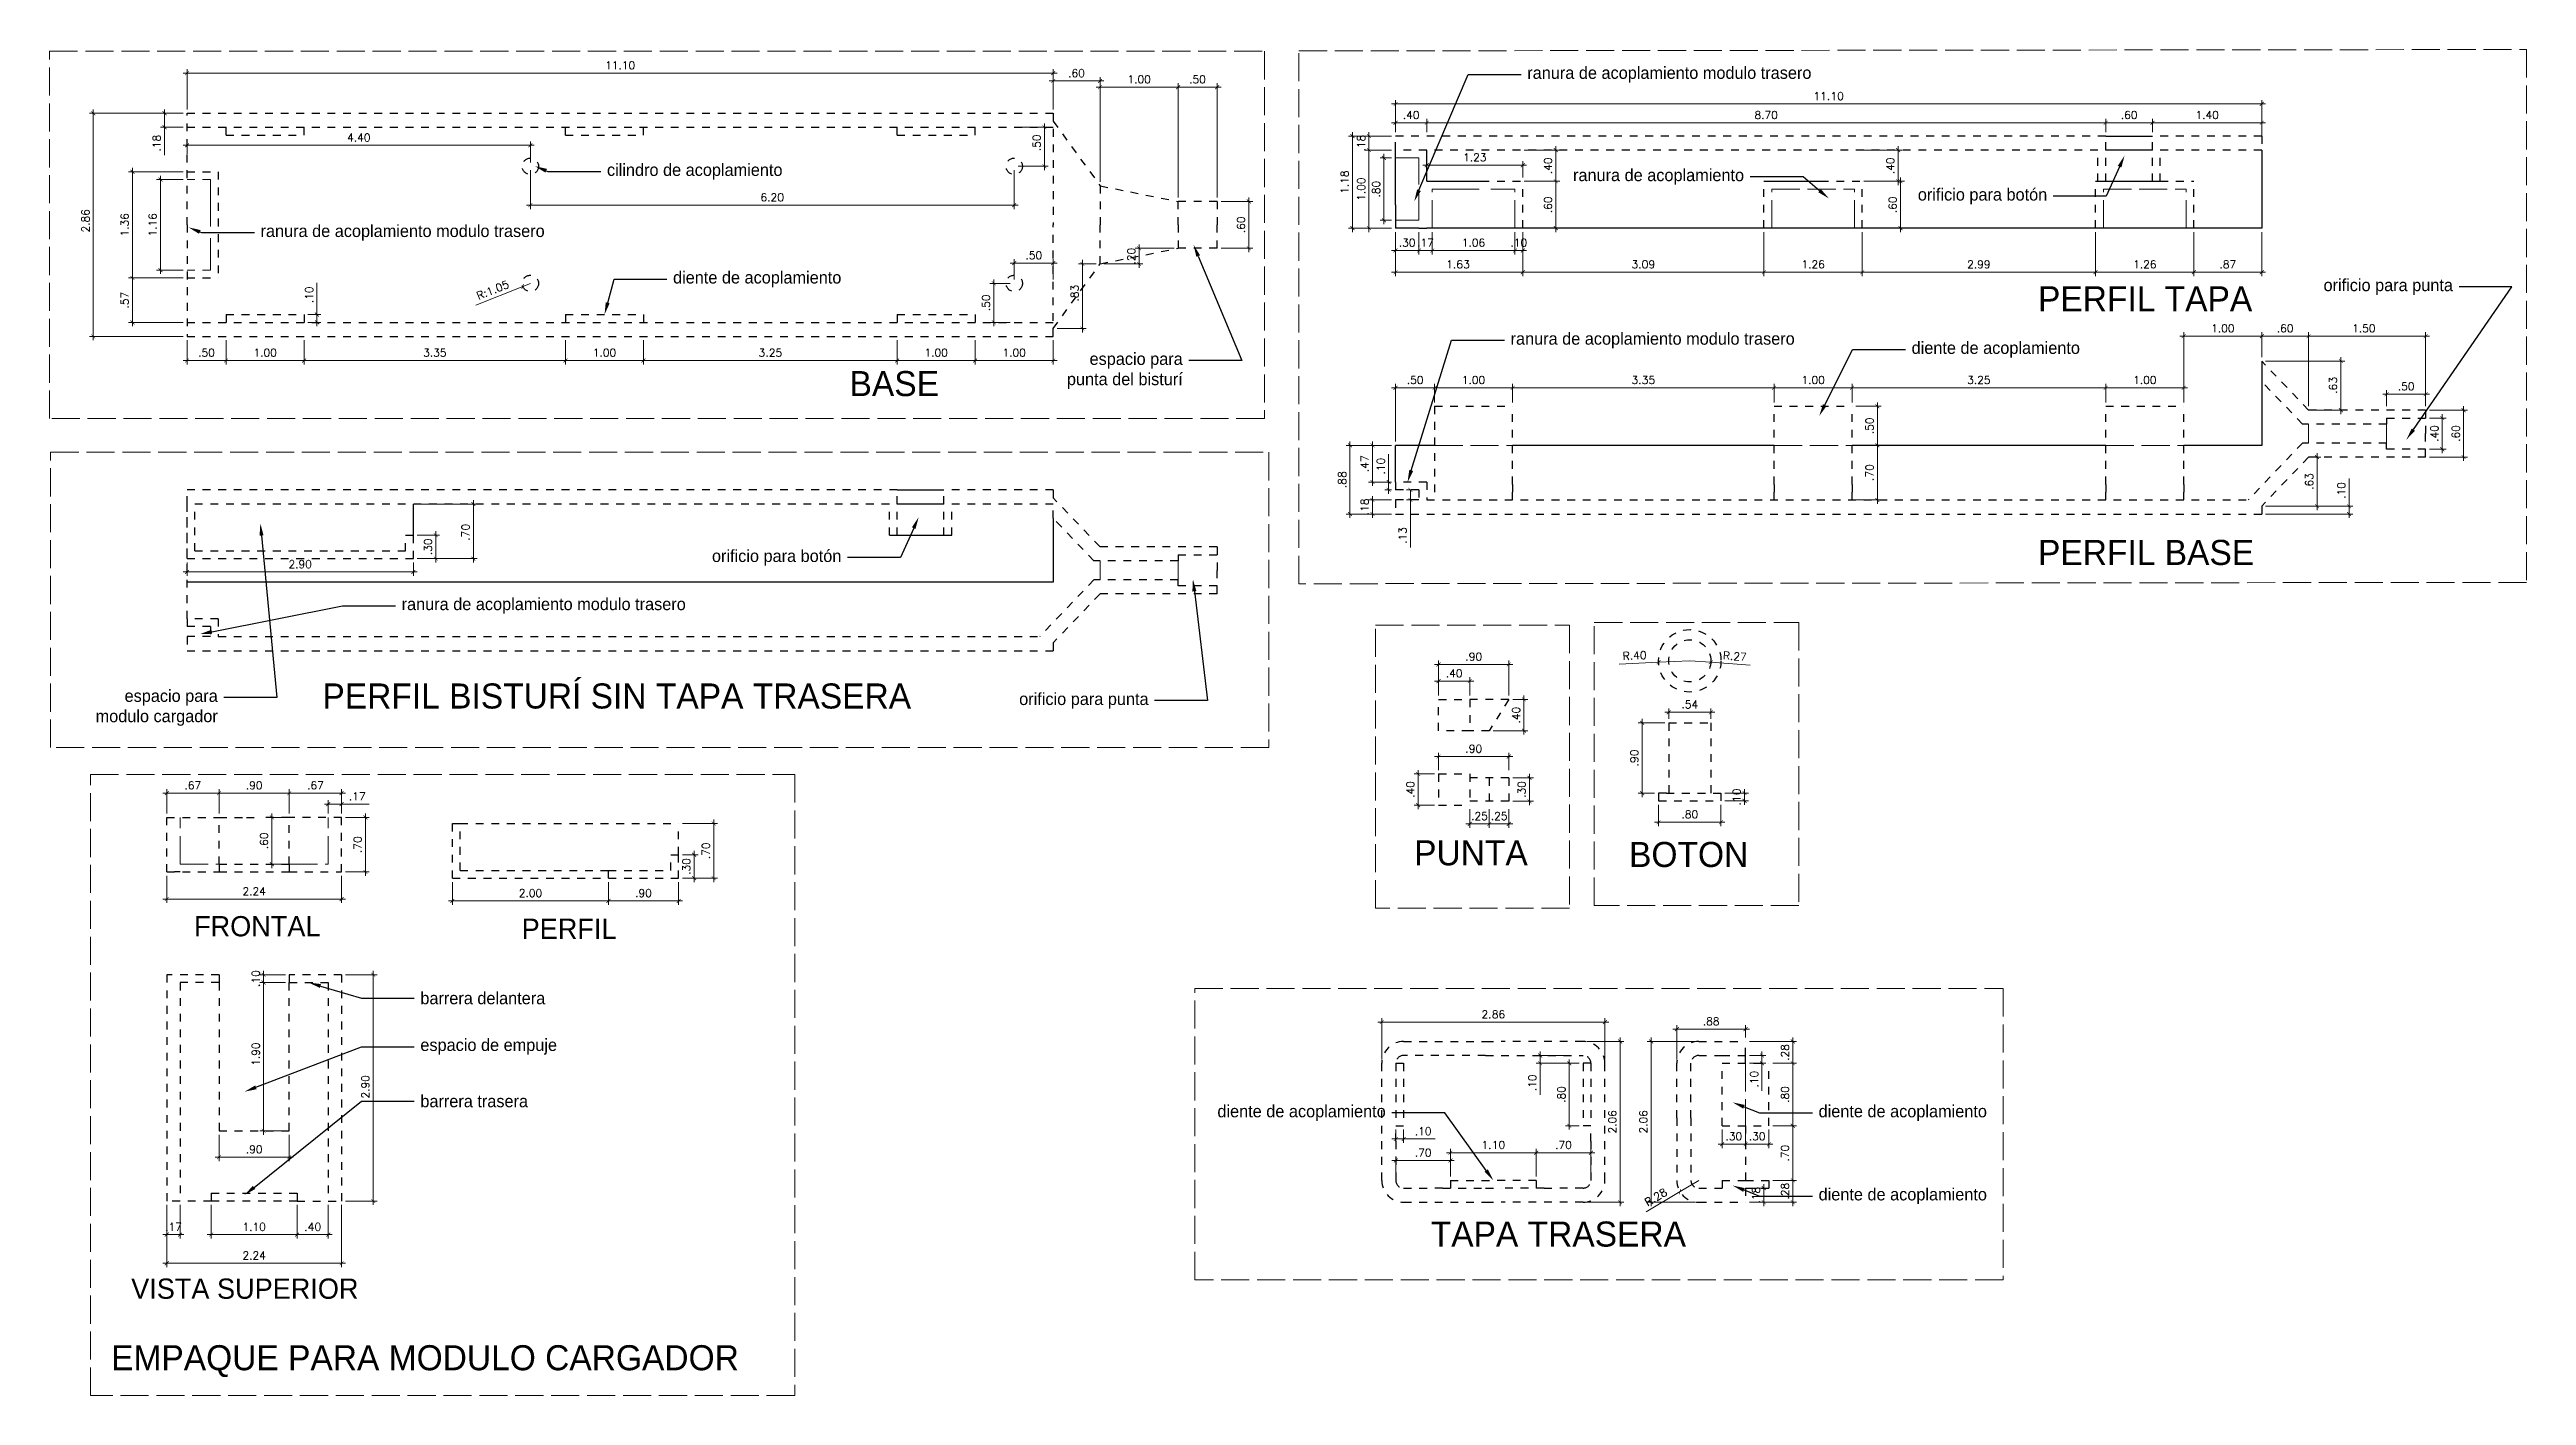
# Model space of a CAD drawing. Header units: millimetres. Extents: x 3117.9 to 3172.3, y 1005.1 to 1030.5.
# Drawn here: x 3117.9 to 3149.64, y 1005.14 to 1022.39 of the extents above; entities that cross this region are included whole.
import ezdxf
from ezdxf import colors
from ezdxf.entities.mleader import LeaderData, LeaderLine
from ezdxf.math import Vec2, Vec3

# ---------------------------------------------------------------- set-up
doc = ezdxf.new("R2010")
doc.units = ezdxf.units.MM
doc.linetypes.add('ACAD_ISO02W100', pattern=[15, 12, -3])
doc.linetypes.add('ACAD_ISO03W100', pattern=[30, 12, -18])
for name, color, linetype, lineweight in [('bloque', 2, 'Continuous', 25), ('corte', 1, 'Continuous', 30), ('MU-COTAS', 6, 'Continuous', 9), ('rayado', 130, 'ACAD_ISO03W100', 9)]:
    doc.layers.add(name, color=color, linetype=linetype, lineweight=lineweight)
doc.layers.add('MU-CascoExistente', color=200, linetype='Continuous')
doc.styles.get("Standard").update_dxf_attribs({"font": 'MOD20.TTF'})
doc.styles.add('T-COTA 1 en 50', font='romans.shx')
doc.dimstyles.new('cota exterior esc 1 en 50', dxfattribs={"dimtxt": 0.1, "dimasz": 0.05, "dimexe": 0.05, "dimexo": 0.05, "dimgap": 0.05, "dimtad": 1, "dimzin": 4, "dimdsep": 46, "dimtxsty": 'T-COTA 1 en 50', "dimblk": 'ARCHTICK', "dimcen": 2.5, "dimdle": 0.05, "dimclrd": 256, "dimclre": 256, "dimclrt": 240, "dimaunit": 1, "dimazin": 0, "dimtfac": 1, "dimtix": 1, "dimtmove": 0, "dimatfit": 3, "dimfxl": 1, "dimtolj": 1, "dimlwd": -1, "dimlwe": -1, "dimarcsym": 0})

msp = doc.modelspace()

# ---------------------------------------------------------------- texts
at = {"layer": 'corte', "linetype": 'ACAD_ISO02W100', "ltscale": 1e-07}
for s, height, p in [('PERFIL TAPA', 0.32127, (3143.385, 1019.031)), ('BASE', 0.3213, (3128.155, 1017.944)), ('PERFIL BASE', 0.32127, (3143.385, 1015.78)), ('PERFIL BISTURÍ SIN TAPA TRASERA', 0.32127, (3121.4, 1013.94)), ('PUNTA', 0.3213, (3135.39, 1011.93)), ('BOTON', 0.3213, (3138.144, 1011.909)), ('FRONTAL', 0.2596, (3119.755, 1011.02)), ('PERFIL', 0.2596, (3123.953, 1010.988)), ('TAPA TRASERA', 0.32127, (3135.603, 1007.044)), ('VISTA SUPERIOR', 0.25964, (3118.949, 1006.375)), ('EMPAQUE PARA MODULO CARGADOR', 0.32127, (3118.692, 1005.459))]:
    msp.add_text(s, height=height, dxfattribs=at).set_placement(p)

# ---------------------------------------------------------------- blocks, each defined once
blk = doc.blocks.new('_ArchTick')
at = {"layer": 'MU-CascoExistente', "color": 0, "const_width": 0.15}
blk.add_lwpolyline([(-0.5, -0.5), (0.5, 0.5)], dxfattribs=at)
blk = doc.blocks.new('*D35')
at = {"layer": 'Defpoints', "color": 0, "ltscale": 0.002, "transparency": 16777216}
for p in [(3118.464, 1021.569), (3119.665, 1021.569), (3119.665, 1018.709)]:
    blk.add_point(p, dxfattribs=at)
at = {"layer": 'MU-COTAS', "ltscale": 0.002, "transparency": 16777216}
for p, q in [((3119.615, 1021.569), (3118.414, 1021.569)), ((3118.464, 1018.659), (3118.464, 1021.619)), ((3119.615, 1018.709), (3118.414, 1018.709))]:
    blk.add_line(p, q, dxfattribs=at)
at = {"layer": 'MU-COTAS', "ltscale": 0.002, "transparency": 16777216, "xscale": 0.05, "yscale": 0.05, "zscale": 0.05}
for p, rotation in [((3118.464, 1021.569), 90), ((3118.464, 1018.709), 270)]:
    blk.add_blockref('_ArchTick', p, dxfattribs=dict(at, rotation=rotation))
at = {"layer": 'MU-COTAS', "color": 240, "ltscale": 0.002, "transparency": 16777216, "insert": (3118.364, 1020.189), "char_height": 0.1, "attachment_point": 5, "rotation": 90, "style": 'T-COTA 1 en 50'}
blk.add_mtext('\\A1;2.86', dxfattribs=at)
blk = doc.blocks.new('*D36')
at = {"layer": 'Defpoints', "color": 0, "ltscale": 0.002, "transparency": 16777216}
for p in [(3130.765, 1022.083), (3119.665, 1021.569), (3130.765, 1021.569)]:
    blk.add_point(p, dxfattribs=at)
at = {"layer": 'MU-COTAS', "ltscale": 0.002, "transparency": 16777216}
for p, q in [((3119.615, 1022.083), (3130.815, 1022.083)), ((3119.665, 1021.619), (3119.665, 1022.133)), ((3130.765, 1021.619), (3130.765, 1022.133))]:
    blk.add_line(p, q, dxfattribs=at)
at = {"layer": 'MU-COTAS', "ltscale": 0.002, "transparency": 16777216, "xscale": 0.05, "yscale": 0.05, "zscale": 0.05, "rotation": 180}
blk.add_blockref('_ArchTick', (3119.665, 1022.083), dxfattribs=at)
at = {"layer": 'MU-COTAS', "ltscale": 0.002, "transparency": 16777216, "xscale": 0.05, "yscale": 0.05, "zscale": 0.05}
blk.add_blockref('_ArchTick', (3130.765, 1022.083), dxfattribs=at)
at = {"layer": 'MU-COTAS', "color": 240, "ltscale": 0.002, "transparency": 16777216, "insert": (3125.215, 1022.183), "char_height": 0.1, "attachment_point": 5, "style": 'T-COTA 1 en 50'}
blk.add_mtext('\\A1;11.10', dxfattribs=at)
blk = doc.blocks.new('*D5')
at = {"layer": 'Defpoints', "color": 0, "ltscale": 0.002, "transparency": 16777216}
for p in [(3119.665, 1018.709), (3120.165, 1018.709), (3120.165, 1018.4)]:
    blk.add_point(p, dxfattribs=at)
at = {"layer": 'MU-COTAS', "ltscale": 0.002, "transparency": 16777216}
for p, q in [((3119.665, 1018.659), (3119.665, 1018.35)), ((3120.165, 1018.659), (3120.165, 1018.35)), ((3119.615, 1018.4), (3120.215, 1018.4))]:
    blk.add_line(p, q, dxfattribs=at)
at = {"layer": 'MU-COTAS', "ltscale": 0.002, "transparency": 16777216, "xscale": 0.05, "yscale": 0.05, "zscale": 0.05, "rotation": 180}
blk.add_blockref('_ArchTick', (3119.665, 1018.4), dxfattribs=at)
at = {"layer": 'MU-COTAS', "ltscale": 0.002, "transparency": 16777216, "xscale": 0.05, "yscale": 0.05, "zscale": 0.05}
blk.add_blockref('_ArchTick', (3120.165, 1018.4), dxfattribs=at)
at = {"layer": 'MU-COTAS', "color": 240, "ltscale": 0.002, "transparency": 16777216, "insert": (3119.915, 1018.5), "char_height": 0.1, "attachment_point": 5, "style": 'T-COTA 1 en 50'}
blk.add_mtext('\\A1;.50', dxfattribs=at)
blk = doc.blocks.new('*D6')
at = {"layer": 'Defpoints', "color": 0, "ltscale": 0.002, "transparency": 16777216}
for p in [(3120.165, 1018.709), (3121.165, 1018.709), (3121.165, 1018.4)]:
    blk.add_point(p, dxfattribs=at)
at = {"layer": 'MU-COTAS', "ltscale": 0.002, "transparency": 16777216}
for p, q in [((3120.165, 1018.659), (3120.165, 1018.35)), ((3121.165, 1018.659), (3121.165, 1018.35)), ((3120.115, 1018.4), (3121.215, 1018.4))]:
    blk.add_line(p, q, dxfattribs=at)
at = {"layer": 'MU-COTAS', "ltscale": 0.002, "transparency": 16777216, "xscale": 0.05, "yscale": 0.05, "zscale": 0.05, "rotation": 180}
blk.add_blockref('_ArchTick', (3120.165, 1018.4), dxfattribs=at)
at = {"layer": 'MU-COTAS', "ltscale": 0.002, "transparency": 16777216, "xscale": 0.05, "yscale": 0.05, "zscale": 0.05}
blk.add_blockref('_ArchTick', (3121.165, 1018.4), dxfattribs=at)
at = {"layer": 'MU-COTAS', "color": 240, "ltscale": 0.002, "transparency": 16777216, "insert": (3120.665, 1018.5), "char_height": 0.1, "attachment_point": 5, "style": 'T-COTA 1 en 50'}
blk.add_mtext('\\A1;1.00', dxfattribs=at)
blk = doc.blocks.new('*D37')
at = {"layer": 'Defpoints', "color": 0, "ltscale": 0.002, "transparency": 16777216}
for p in [(3121.165, 1018.709), (3124.515, 1018.709), (3124.515, 1018.4)]:
    blk.add_point(p, dxfattribs=at)
at = {"layer": 'MU-COTAS', "ltscale": 0.002, "transparency": 16777216}
for p, q in [((3121.165, 1018.659), (3121.165, 1018.35)), ((3124.515, 1018.659), (3124.515, 1018.35)), ((3121.115, 1018.4), (3124.565, 1018.4))]:
    blk.add_line(p, q, dxfattribs=at)
at = {"layer": 'MU-COTAS', "ltscale": 0.002, "transparency": 16777216, "xscale": 0.05, "yscale": 0.05, "zscale": 0.05, "rotation": 180}
blk.add_blockref('_ArchTick', (3121.165, 1018.4), dxfattribs=at)
at = {"layer": 'MU-COTAS', "ltscale": 0.002, "transparency": 16777216, "xscale": 0.05, "yscale": 0.05, "zscale": 0.05}
blk.add_blockref('_ArchTick', (3124.515, 1018.4), dxfattribs=at)
at = {"layer": 'MU-COTAS', "color": 240, "ltscale": 0.002, "transparency": 16777216, "insert": (3122.84, 1018.5), "char_height": 0.1, "attachment_point": 5, "style": 'T-COTA 1 en 50'}
blk.add_mtext('\\A1;3.35', dxfattribs=at)
blk = doc.blocks.new('*D38')
at = {"layer": 'Defpoints', "color": 0, "ltscale": 0.002, "transparency": 16777216}
for p in [(3125.515, 1018.709), (3128.765, 1018.709), (3128.765, 1018.4)]:
    blk.add_point(p, dxfattribs=at)
at = {"layer": 'MU-COTAS', "ltscale": 0.002, "transparency": 16777216}
for p, q in [((3125.515, 1018.659), (3125.515, 1018.35)), ((3128.765, 1018.659), (3128.765, 1018.35)), ((3125.465, 1018.4), (3128.815, 1018.4))]:
    blk.add_line(p, q, dxfattribs=at)
at = {"layer": 'MU-COTAS', "ltscale": 0.002, "transparency": 16777216, "xscale": 0.05, "yscale": 0.05, "zscale": 0.05, "rotation": 180}
blk.add_blockref('_ArchTick', (3125.515, 1018.4), dxfattribs=at)
at = {"layer": 'MU-COTAS', "ltscale": 0.002, "transparency": 16777216, "xscale": 0.05, "yscale": 0.05, "zscale": 0.05}
blk.add_blockref('_ArchTick', (3128.765, 1018.4), dxfattribs=at)
at = {"layer": 'MU-COTAS', "color": 240, "ltscale": 0.002, "transparency": 16777216, "insert": (3127.14, 1018.5), "char_height": 0.1, "attachment_point": 5, "style": 'T-COTA 1 en 50'}
blk.add_mtext('\\A1;3.25', dxfattribs=at)
blk = doc.blocks.new('*D39')
at = {"layer": 'Defpoints', "color": 0, "ltscale": 0.002, "transparency": 16777216}
for p in [(3128.765, 1018.709), (3129.765, 1018.709), (3129.765, 1018.4)]:
    blk.add_point(p, dxfattribs=at)
at = {"layer": 'MU-COTAS', "ltscale": 0.002, "transparency": 16777216}
for p, q in [((3128.765, 1018.659), (3128.765, 1018.35)), ((3129.765, 1018.659), (3129.765, 1018.35)), ((3128.715, 1018.4), (3129.815, 1018.4))]:
    blk.add_line(p, q, dxfattribs=at)
at = {"layer": 'MU-COTAS', "ltscale": 0.002, "transparency": 16777216, "xscale": 0.05, "yscale": 0.05, "zscale": 0.05, "rotation": 180}
blk.add_blockref('_ArchTick', (3128.765, 1018.4), dxfattribs=at)
at = {"layer": 'MU-COTAS', "ltscale": 0.002, "transparency": 16777216, "xscale": 0.05, "yscale": 0.05, "zscale": 0.05}
blk.add_blockref('_ArchTick', (3129.765, 1018.4), dxfattribs=at)
at = {"layer": 'MU-COTAS', "color": 240, "ltscale": 0.002, "transparency": 16777216, "insert": (3129.265, 1018.5), "char_height": 0.1, "attachment_point": 5, "style": 'T-COTA 1 en 50'}
blk.add_mtext('\\A1;1.00', dxfattribs=at)
blk = doc.blocks.new('*D40')
at = {"layer": 'Defpoints', "color": 0, "ltscale": 0.002, "transparency": 16777216}
for p in [(3129.765, 1018.709), (3130.765, 1018.709), (3129.765, 1018.4)]:
    blk.add_point(p, dxfattribs=at)
at = {"layer": 'MU-COTAS', "ltscale": 0.002, "transparency": 16777216}
for p, q in [((3129.765, 1018.659), (3129.765, 1018.35)), ((3130.765, 1018.659), (3130.765, 1018.35)), ((3130.815, 1018.4), (3129.715, 1018.4))]:
    blk.add_line(p, q, dxfattribs=at)
at = {"layer": 'MU-COTAS', "ltscale": 0.002, "transparency": 16777216, "xscale": 0.05, "yscale": 0.05, "zscale": 0.05, "rotation": 180}
blk.add_blockref('_ArchTick', (3129.765, 1018.4), dxfattribs=at)
at = {"layer": 'MU-COTAS', "ltscale": 0.002, "transparency": 16777216, "xscale": 0.05, "yscale": 0.05, "zscale": 0.05}
blk.add_blockref('_ArchTick', (3130.765, 1018.4), dxfattribs=at)
at = {"layer": 'MU-COTAS', "color": 240, "ltscale": 0.002, "transparency": 16777216, "insert": (3130.265, 1018.5), "char_height": 0.1, "attachment_point": 5, "style": 'T-COTA 1 en 50'}
blk.add_mtext('\\A1;1.00', dxfattribs=at)
blk = doc.blocks.new('*D7')
at = {"layer": 'Defpoints', "color": 0, "ltscale": 0.002, "transparency": 16777216}
for p in [(3123.967, 1019.35), (3124.065, 1019.389)]:
    blk.add_point(p, dxfattribs=at)
at = {"layer": 'MU-COTAS', "ltscale": 0.002, "transparency": 16777216}
for p in [(3123.366, 1019.109), (3124.065, 1019.389)]:
    blk.add_line(p, (3123.967, 1019.35), dxfattribs=at)
at = {"layer": 'MU-COTAS', "ltscale": 0.002, "transparency": 16777216, "xscale": 0.05, "yscale": 0.05, "zscale": 0.05, "rotation": 21.84938897591049}
blk.add_blockref('_ArchTick', (3123.967, 1019.35), dxfattribs=at)
at = {"layer": 'MU-COTAS', "color": 240, "ltscale": 0.002, "transparency": 16777216, "insert": (3123.583, 1019.304), "char_height": 0.1, "attachment_point": 5, "rotation": 21.8494, "style": 'T-COTA 1 en 50'}
blk.add_mtext('\\A1;R:1.05', dxfattribs=at)
blk = doc.blocks.new('*D41')
at = {"layer": 'Defpoints', "color": 0, "ltscale": 0.002, "transparency": 16777216}
for p in [(3130.765, 1019.649), (3130.265, 1019.389), (3130.765, 1019.389)]:
    blk.add_point(p, dxfattribs=at)
at = {"layer": 'MU-COTAS', "ltscale": 0.002, "transparency": 16777216}
for p, q in [((3130.215, 1019.649), (3130.815, 1019.649)), ((3130.265, 1019.439), (3130.265, 1019.699)), ((3130.765, 1019.439), (3130.765, 1019.699))]:
    blk.add_line(p, q, dxfattribs=at)
at = {"layer": 'MU-COTAS', "ltscale": 0.002, "transparency": 16777216, "xscale": 0.05, "yscale": 0.05, "zscale": 0.05, "rotation": 180}
blk.add_blockref('_ArchTick', (3130.265, 1019.649), dxfattribs=at)
at = {"layer": 'MU-COTAS', "ltscale": 0.002, "transparency": 16777216, "xscale": 0.05, "yscale": 0.05, "zscale": 0.05}
blk.add_blockref('_ArchTick', (3130.765, 1019.649), dxfattribs=at)
at = {"layer": 'MU-COTAS', "color": 240, "ltscale": 0.002, "transparency": 16777216, "insert": (3130.515, 1019.749), "char_height": 0.1, "attachment_point": 5, "style": 'T-COTA 1 en 50'}
blk.add_mtext('\\A1;.50', dxfattribs=at)
blk = doc.blocks.new('*D42')
at = {"layer": 'Defpoints', "color": 0, "ltscale": 0.002, "transparency": 16777216}
for p in [(3130.265, 1019.389), (3130.004, 1018.889), (3130.265, 1018.889)]:
    blk.add_point(p, dxfattribs=at)
at = {"layer": 'MU-COTAS', "ltscale": 0.002, "transparency": 16777216}
for p, q in [((3130.215, 1019.389), (3129.954, 1019.389)), ((3130.004, 1019.439), (3130.004, 1018.839)), ((3130.215, 1018.889), (3129.954, 1018.889))]:
    blk.add_line(p, q, dxfattribs=at)
at = {"layer": 'MU-COTAS', "ltscale": 0.002, "transparency": 16777216, "xscale": 0.05, "yscale": 0.05, "zscale": 0.05}
for p, rotation in [((3130.004, 1019.389), 90), ((3130.004, 1018.889), 270)]:
    blk.add_blockref('_ArchTick', p, dxfattribs=dict(at, rotation=rotation))
at = {"layer": 'MU-COTAS', "color": 240, "ltscale": 0.002, "transparency": 16777216, "insert": (3129.904, 1019.139), "char_height": 0.1, "attachment_point": 5, "rotation": 90, "style": 'T-COTA 1 en 50'}
blk.add_mtext('\\A1;.50', dxfattribs=at)
blk = doc.blocks.new('*D43')
at = {"layer": 'Defpoints', "color": 0, "ltscale": 0.002, "transparency": 16777216}
for p in [(3124.065, 1020.889), (3130.265, 1020.889), (3124.065, 1020.391)]:
    blk.add_point(p, dxfattribs=at)
at = {"layer": 'MU-COTAS', "ltscale": 0.002, "transparency": 16777216}
for p, q in [((3124.065, 1020.839), (3124.065, 1020.341)), ((3130.265, 1020.839), (3130.265, 1020.341)), ((3130.315, 1020.391), (3124.015, 1020.391))]:
    blk.add_line(p, q, dxfattribs=at)
at = {"layer": 'MU-COTAS', "ltscale": 0.002, "transparency": 16777216, "xscale": 0.05, "yscale": 0.05, "zscale": 0.05, "rotation": 180}
blk.add_blockref('_ArchTick', (3124.065, 1020.391), dxfattribs=at)
at = {"layer": 'MU-COTAS', "ltscale": 0.002, "transparency": 16777216, "xscale": 0.05, "yscale": 0.05, "zscale": 0.05}
blk.add_blockref('_ArchTick', (3130.265, 1020.391), dxfattribs=at)
at = {"layer": 'MU-COTAS', "color": 240, "ltscale": 0.002, "transparency": 16777216, "insert": (3127.165, 1020.491), "char_height": 0.1, "attachment_point": 5, "style": 'T-COTA 1 en 50'}
blk.add_mtext('\\A1;6.20', dxfattribs=at)
blk = doc.blocks.new('*D44')
at = {"layer": 'Defpoints', "color": 0, "ltscale": 0.002, "transparency": 16777216}
for p in [(3119.665, 1021.158), (3119.665, 1020.997), (3124.065, 1020.889)]:
    blk.add_point(p, dxfattribs=at)
at = {"layer": 'MU-COTAS', "ltscale": 0.002, "transparency": 16777216}
for p, q in [((3124.115, 1021.158), (3119.615, 1021.158)), ((3119.665, 1021.047), (3119.665, 1021.208)), ((3124.065, 1020.939), (3124.065, 1021.208))]:
    blk.add_line(p, q, dxfattribs=at)
at = {"layer": 'MU-COTAS', "ltscale": 0.002, "transparency": 16777216, "xscale": 0.05, "yscale": 0.05, "zscale": 0.05, "rotation": 180}
blk.add_blockref('_ArchTick', (3119.665, 1021.158), dxfattribs=at)
at = {"layer": 'MU-COTAS', "ltscale": 0.002, "transparency": 16777216, "xscale": 0.05, "yscale": 0.05, "zscale": 0.05}
blk.add_blockref('_ArchTick', (3124.065, 1021.158), dxfattribs=at)
at = {"layer": 'MU-COTAS', "color": 240, "ltscale": 0.002, "transparency": 16777216, "insert": (3121.865, 1021.258), "char_height": 0.1, "attachment_point": 5, "style": 'T-COTA 1 en 50'}
blk.add_mtext('\\A1;4.40', dxfattribs=at)
blk = doc.blocks.new('*D45')
at = {"layer": 'Defpoints', "color": 0, "ltscale": 0.002, "transparency": 16777216}
for p in [(3130.265, 1021.389), (3130.652, 1021.389), (3130.265, 1020.889)]:
    blk.add_point(p, dxfattribs=at)
at = {"layer": 'MU-COTAS', "ltscale": 0.002, "transparency": 16777216}
for p, q in [((3130.652, 1020.839), (3130.652, 1021.439)), ((3130.315, 1021.389), (3130.702, 1021.389)), ((3130.315, 1020.889), (3130.702, 1020.889))]:
    blk.add_line(p, q, dxfattribs=at)
at = {"layer": 'MU-COTAS', "ltscale": 0.002, "transparency": 16777216, "xscale": 0.05, "yscale": 0.05, "zscale": 0.05}
for p, rotation in [((3130.652, 1021.389), 90), ((3130.652, 1020.889), 270)]:
    blk.add_blockref('_ArchTick', p, dxfattribs=dict(at, rotation=rotation))
at = {"layer": 'MU-COTAS', "color": 240, "ltscale": 0.002, "transparency": 16777216, "insert": (3130.552, 1021.189), "char_height": 0.1, "attachment_point": 5, "rotation": 90, "style": 'T-COTA 1 en 50'}
blk.add_mtext('\\A1;.50', dxfattribs=at)
blk = doc.blocks.new('*D46')
at = {"layer": 'Defpoints', "color": 0, "ltscale": 0.002, "transparency": 16777216}
for p in [(3130.765, 1021.983), (3130.765, 1021.569), (3131.365, 1020.639)]:
    blk.add_point(p, dxfattribs=at)
at = {"layer": 'MU-COTAS', "ltscale": 0.002, "transparency": 16777216}
for p, q in [((3131.415, 1021.983), (3130.715, 1021.983)), ((3130.765, 1021.619), (3130.765, 1022.033)), ((3131.365, 1020.689), (3131.365, 1022.033))]:
    blk.add_line(p, q, dxfattribs=at)
at = {"layer": 'MU-COTAS', "ltscale": 0.002, "transparency": 16777216, "xscale": 0.05, "yscale": 0.05, "zscale": 0.05, "rotation": 180}
blk.add_blockref('_ArchTick', (3130.765, 1021.983), dxfattribs=at)
at = {"layer": 'MU-COTAS', "ltscale": 0.002, "transparency": 16777216, "xscale": 0.05, "yscale": 0.05, "zscale": 0.05}
blk.add_blockref('_ArchTick', (3131.365, 1021.983), dxfattribs=at)
at = {"layer": 'MU-COTAS', "color": 240, "ltscale": 0.002, "transparency": 16777216, "insert": (3131.065, 1022.083), "char_height": 0.1, "attachment_point": 5, "style": 'T-COTA 1 en 50'}
blk.add_mtext('\\A1;.60', dxfattribs=at)
blk = doc.blocks.new('*D47')
at = {"layer": 'Defpoints', "color": 0, "ltscale": 0.002, "transparency": 16777216}
for p in [(3131.365, 1021.903), (3131.365, 1020.639), (3132.365, 1020.439)]:
    blk.add_point(p, dxfattribs=at)
at = {"layer": 'MU-COTAS', "ltscale": 0.002, "transparency": 16777216}
for p, q in [((3132.415, 1021.903), (3131.315, 1021.903)), ((3131.365, 1020.689), (3131.365, 1021.953)), ((3132.365, 1020.489), (3132.365, 1021.953))]:
    blk.add_line(p, q, dxfattribs=at)
at = {"layer": 'MU-COTAS', "ltscale": 0.002, "transparency": 16777216, "xscale": 0.05, "yscale": 0.05, "zscale": 0.05, "rotation": 180}
blk.add_blockref('_ArchTick', (3131.365, 1021.903), dxfattribs=at)
at = {"layer": 'MU-COTAS', "ltscale": 0.002, "transparency": 16777216, "xscale": 0.05, "yscale": 0.05, "zscale": 0.05}
blk.add_blockref('_ArchTick', (3132.365, 1021.903), dxfattribs=at)
at = {"layer": 'MU-COTAS', "color": 240, "ltscale": 0.002, "transparency": 16777216, "insert": (3131.865, 1022.003), "char_height": 0.1, "attachment_point": 5, "style": 'T-COTA 1 en 50'}
blk.add_mtext('\\A1;1.00', dxfattribs=at)
blk = doc.blocks.new('*D48')
at = {"layer": 'Defpoints', "color": 0, "ltscale": 0.002, "transparency": 16777216}
for p in [(3132.365, 1021.903), (3132.365, 1020.439), (3132.865, 1020.439)]:
    blk.add_point(p, dxfattribs=at)
at = {"layer": 'MU-COTAS', "ltscale": 0.002, "transparency": 16777216}
for p, q in [((3132.915, 1021.903), (3132.315, 1021.903)), ((3132.365, 1020.489), (3132.365, 1021.953)), ((3132.865, 1020.489), (3132.865, 1021.953))]:
    blk.add_line(p, q, dxfattribs=at)
at = {"layer": 'MU-COTAS', "ltscale": 0.002, "transparency": 16777216, "xscale": 0.05, "yscale": 0.05, "zscale": 0.05, "rotation": 180}
blk.add_blockref('_ArchTick', (3132.365, 1021.903), dxfattribs=at)
at = {"layer": 'MU-COTAS', "ltscale": 0.002, "transparency": 16777216, "xscale": 0.05, "yscale": 0.05, "zscale": 0.05}
blk.add_blockref('_ArchTick', (3132.865, 1021.903), dxfattribs=at)
at = {"layer": 'MU-COTAS', "color": 240, "ltscale": 0.002, "transparency": 16777216, "insert": (3132.615, 1022.003), "char_height": 0.1, "attachment_point": 5, "style": 'T-COTA 1 en 50'}
blk.add_mtext('\\A1;.50', dxfattribs=at)
blk = doc.blocks.new('*D49')
at = {"layer": 'Defpoints', "color": 0, "ltscale": 0.002, "transparency": 16777216}
for p in [(3131.139, 1019.639), (3131.365, 1019.639), (3130.765, 1018.809)]:
    blk.add_point(p, dxfattribs=at)
at = {"layer": 'MU-COTAS', "ltscale": 0.002, "transparency": 16777216}
for p, q in [((3131.315, 1019.639), (3131.089, 1019.639)), ((3131.139, 1018.759), (3131.139, 1019.689)), ((3130.815, 1018.809), (3131.189, 1018.809))]:
    blk.add_line(p, q, dxfattribs=at)
at = {"layer": 'MU-COTAS', "ltscale": 0.002, "transparency": 16777216, "xscale": 0.05, "yscale": 0.05, "zscale": 0.05}
for p, rotation in [((3131.139, 1019.639), 90), ((3131.139, 1018.809), 270)]:
    blk.add_blockref('_ArchTick', p, dxfattribs=dict(at, rotation=rotation))
at = {"layer": 'MU-COTAS', "color": 240, "ltscale": 0.002, "transparency": 16777216, "insert": (3131.039, 1019.264), "char_height": 0.1, "attachment_point": 5, "rotation": 90, "style": 'T-COTA 1 en 50'}
blk.add_mtext('\\A1;.83', dxfattribs=at)
blk = doc.blocks.new('*D50')
at = {"layer": 'Defpoints', "color": 0, "ltscale": 0.002, "transparency": 16777216}
for p in [(3131.365, 1019.639), (3131.865, 1019.839), (3132.365, 1019.839)]:
    blk.add_point(p, dxfattribs=at)
at = {"layer": 'MU-COTAS', "ltscale": 0.002, "transparency": 16777216}
for p, q in [((3131.865, 1019.589), (3131.865, 1019.889)), ((3131.415, 1019.639), (3131.915, 1019.639)), ((3132.315, 1019.839), (3131.815, 1019.839))]:
    blk.add_line(p, q, dxfattribs=at)
at = {"layer": 'MU-COTAS', "ltscale": 0.002, "transparency": 16777216, "xscale": 0.05, "yscale": 0.05, "zscale": 0.05}
for p, rotation in [((3131.865, 1019.839), 90), ((3131.865, 1019.639), 270)]:
    blk.add_blockref('_ArchTick', p, dxfattribs=dict(at, rotation=rotation))
at = {"layer": 'MU-COTAS', "color": 240, "ltscale": 0.002, "transparency": 16777216, "insert": (3131.765, 1019.739), "char_height": 0.1, "attachment_point": 5, "rotation": 90, "style": 'T-COTA 1 en 50'}
blk.add_mtext('\\A1;.20', dxfattribs=at)
blk = doc.blocks.new('*D16')
at = {"layer": 'Defpoints', "color": 0, "ltscale": 0.002, "transparency": 16777216}
for p in [(3132.865, 1020.439), (3132.865, 1019.839), (3133.271, 1019.839)]:
    blk.add_point(p, dxfattribs=at)
at = {"layer": 'MU-COTAS', "ltscale": 0.002, "transparency": 16777216}
for p, q in [((3133.271, 1020.489), (3133.271, 1019.789)), ((3132.915, 1020.439), (3133.321, 1020.439)), ((3132.915, 1019.839), (3133.321, 1019.839))]:
    blk.add_line(p, q, dxfattribs=at)
at = {"layer": 'MU-COTAS', "ltscale": 0.002, "transparency": 16777216, "xscale": 0.05, "yscale": 0.05, "zscale": 0.05}
for p, rotation in [((3133.271, 1020.439), 90), ((3133.271, 1019.839), 270)]:
    blk.add_blockref('_ArchTick', p, dxfattribs=dict(at, rotation=rotation))
at = {"layer": 'MU-COTAS', "color": 240, "ltscale": 0.002, "transparency": 16777216, "insert": (3133.171, 1020.139), "char_height": 0.1, "attachment_point": 5, "rotation": 90, "style": 'T-COTA 1 en 50'}
blk.add_mtext('\\A1;.60', dxfattribs=at)
blk = doc.blocks.new('*D62')
at = {"layer": 'Defpoints', "color": 0, "ltscale": 0.002, "transparency": 16777216}
for p in [(3138.522, 1012.756), (3139.322, 1012.756), (3139.322, 1012.483)]:
    blk.add_point(p, dxfattribs=at)
at = {"layer": 'MU-COTAS', "ltscale": 0.002, "transparency": 16777216}
for p, q in [((3138.522, 1012.706), (3138.522, 1012.433)), ((3139.322, 1012.706), (3139.322, 1012.433)), ((3138.472, 1012.483), (3139.372, 1012.483))]:
    blk.add_line(p, q, dxfattribs=at)
at = {"layer": 'MU-COTAS', "ltscale": 0.002, "transparency": 16777216, "xscale": 0.05, "yscale": 0.05, "zscale": 0.05, "rotation": 180}
blk.add_blockref('_ArchTick', (3138.522, 1012.483), dxfattribs=at)
at = {"layer": 'MU-COTAS', "ltscale": 0.002, "transparency": 16777216, "xscale": 0.05, "yscale": 0.05, "zscale": 0.05}
blk.add_blockref('_ArchTick', (3139.322, 1012.483), dxfattribs=at)
at = {"layer": 'MU-COTAS', "color": 240, "ltscale": 0.002, "transparency": 16777216, "insert": (3138.922, 1012.583), "char_height": 0.1, "attachment_point": 5, "style": 'T-COTA 1 en 50'}
blk.add_mtext('\\A1;.80', dxfattribs=at)
blk = doc.blocks.new('*D63')
at = {"layer": 'Defpoints', "color": 0, "ltscale": 0.002, "transparency": 16777216}
for p in [(3139.322, 1012.856), (3139.322, 1012.756), (3139.624, 1012.756)]:
    blk.add_point(p, dxfattribs=at)
at = {"layer": 'MU-COTAS', "ltscale": 0.002, "transparency": 16777216}
for p, q in [((3139.624, 1012.856), (3139.624, 1012.906)), ((3139.372, 1012.856), (3139.674, 1012.856)), ((3139.372, 1012.756), (3139.674, 1012.756)), ((3139.624, 1012.856), (3139.624, 1012.756)), ((3139.624, 1012.756), (3139.624, 1012.706))]:
    blk.add_line(p, q, dxfattribs=at)
at = {"layer": 'MU-COTAS', "ltscale": 0.002, "transparency": 16777216, "xscale": 0.05, "yscale": 0.05, "zscale": 0.05}
for p, rotation in [((3139.624, 1012.856), 270), ((3139.624, 1012.756), 90)]:
    blk.add_blockref('_ArchTick', p, dxfattribs=dict(at, rotation=rotation))
at = {"layer": 'MU-COTAS', "color": 240, "ltscale": 0.002, "transparency": 16777216, "insert": (3139.524, 1012.806), "char_height": 0.1, "attachment_point": 5, "rotation": 90, "style": 'T-COTA 1 en 50'}
blk.add_mtext('\\A1;.10', dxfattribs=at)
blk = doc.blocks.new('*D64')
at = {"layer": 'Defpoints', "color": 0, "ltscale": 0.002, "transparency": 16777216}
for p in [(3138.652, 1013.756), (3138.312, 1012.856), (3138.522, 1012.856)]:
    blk.add_point(p, dxfattribs=at)
at = {"layer": 'MU-COTAS', "ltscale": 0.002, "transparency": 16777216}
for p, q in [((3138.602, 1013.756), (3138.262, 1013.756)), ((3138.312, 1013.806), (3138.312, 1012.806)), ((3138.472, 1012.856), (3138.262, 1012.856))]:
    blk.add_line(p, q, dxfattribs=at)
at = {"layer": 'MU-COTAS', "ltscale": 0.002, "transparency": 16777216, "xscale": 0.05, "yscale": 0.05, "zscale": 0.05}
for p, rotation in [((3138.312, 1013.756), 90), ((3138.312, 1012.856), 270)]:
    blk.add_blockref('_ArchTick', p, dxfattribs=dict(at, rotation=rotation))
at = {"layer": 'MU-COTAS', "color": 240, "ltscale": 0.002, "transparency": 16777216, "insert": (3138.212, 1013.306), "char_height": 0.1, "attachment_point": 5, "rotation": 90, "style": 'T-COTA 1 en 50'}
blk.add_mtext('\\A1;.90', dxfattribs=at)
blk = doc.blocks.new('*D65')
at = {"layer": 'Defpoints', "color": 0, "ltscale": 0.002, "transparency": 16777216}
for p in [(3138.522, 1014.533), (3138.922, 1014.551)]:
    blk.add_point(p, dxfattribs=at)
at = {"layer": 'MU-COTAS', "ltscale": 0.002, "transparency": 16777216}
for p in [(3138.018, 1014.51), (3138.922, 1014.551)]:
    blk.add_line(p, (3138.522, 1014.533), dxfattribs=at)
at = {"layer": 'MU-COTAS', "ltscale": 0.002, "transparency": 16777216, "xscale": 0.05, "yscale": 0.05, "zscale": 0.05, "rotation": 2.654671624385907}
blk.add_blockref('_ArchTick', (3138.522, 1014.533), dxfattribs=at)
at = {"layer": 'MU-COTAS', "color": 240, "ltscale": 0.002, "transparency": 16777216, "insert": (3138.216, 1014.619), "char_height": 0.1, "attachment_point": 5, "rotation": 2.6547, "style": 'T-COTA 1 en 50'}
blk.add_mtext('\\A1;R.40', dxfattribs=at)
blk = doc.blocks.new('*D66')
at = {"layer": 'Defpoints', "color": 0, "ltscale": 0.002, "transparency": 16777216}
for p in [(3136.603, 1014.505), (3135.703, 1014.056), (3136.603, 1014.056)]:
    blk.add_point(p, dxfattribs=at)
at = {"layer": 'MU-COTAS', "ltscale": 0.002, "transparency": 16777216}
for p, q in [((3135.653, 1014.505), (3136.653, 1014.505)), ((3135.703, 1014.106), (3135.703, 1014.555)), ((3136.603, 1014.106), (3136.603, 1014.555))]:
    blk.add_line(p, q, dxfattribs=at)
at = {"layer": 'MU-COTAS', "ltscale": 0.002, "transparency": 16777216, "xscale": 0.05, "yscale": 0.05, "zscale": 0.05, "rotation": 180}
blk.add_blockref('_ArchTick', (3135.703, 1014.505), dxfattribs=at)
at = {"layer": 'MU-COTAS', "ltscale": 0.002, "transparency": 16777216, "xscale": 0.05, "yscale": 0.05, "zscale": 0.05}
blk.add_blockref('_ArchTick', (3136.603, 1014.505), dxfattribs=at)
at = {"layer": 'MU-COTAS', "color": 240, "ltscale": 0.002, "transparency": 16777216, "insert": (3136.153, 1014.605), "char_height": 0.1, "attachment_point": 5, "style": 'T-COTA 1 en 50'}
blk.add_mtext('\\A1;.90', dxfattribs=at)
blk = doc.blocks.new('*D67')
at = {"layer": 'Defpoints', "color": 0, "ltscale": 0.002, "transparency": 16777216}
for p in [(3136.103, 1014.292), (3135.703, 1014.056), (3136.103, 1014.056)]:
    blk.add_point(p, dxfattribs=at)
at = {"layer": 'MU-COTAS', "ltscale": 0.002, "transparency": 16777216}
for p, q in [((3135.653, 1014.292), (3136.153, 1014.292)), ((3135.703, 1014.106), (3135.703, 1014.342)), ((3136.103, 1014.106), (3136.103, 1014.342))]:
    blk.add_line(p, q, dxfattribs=at)
at = {"layer": 'MU-COTAS', "ltscale": 0.002, "transparency": 16777216, "xscale": 0.05, "yscale": 0.05, "zscale": 0.05, "rotation": 180}
blk.add_blockref('_ArchTick', (3135.703, 1014.292), dxfattribs=at)
at = {"layer": 'MU-COTAS', "ltscale": 0.002, "transparency": 16777216, "xscale": 0.05, "yscale": 0.05, "zscale": 0.05}
blk.add_blockref('_ArchTick', (3136.103, 1014.292), dxfattribs=at)
at = {"layer": 'MU-COTAS', "color": 240, "ltscale": 0.002, "transparency": 16777216, "insert": (3135.903, 1014.392), "char_height": 0.1, "attachment_point": 5, "style": 'T-COTA 1 en 50'}
blk.add_mtext('\\A1;.40', dxfattribs=at)
blk = doc.blocks.new('*D68')
at = {"layer": 'Defpoints', "color": 0, "ltscale": 0.002, "transparency": 16777216}
for p in [(3136.603, 1014.056), (3136.353, 1013.656), (3136.797, 1013.656)]:
    blk.add_point(p, dxfattribs=at)
at = {"layer": 'MU-COTAS', "ltscale": 0.002, "transparency": 16777216}
for p, q in [((3136.653, 1014.056), (3136.847, 1014.056)), ((3136.797, 1014.106), (3136.797, 1013.606)), ((3136.403, 1013.656), (3136.847, 1013.656))]:
    blk.add_line(p, q, dxfattribs=at)
at = {"layer": 'MU-COTAS', "ltscale": 0.002, "transparency": 16777216, "xscale": 0.05, "yscale": 0.05, "zscale": 0.05}
for p, rotation in [((3136.797, 1014.056), 90), ((3136.797, 1013.656), 270)]:
    blk.add_blockref('_ArchTick', p, dxfattribs=dict(at, rotation=rotation))
at = {"layer": 'MU-COTAS', "color": 240, "ltscale": 0.002, "transparency": 16777216, "insert": (3136.697, 1013.856), "char_height": 0.1, "attachment_point": 5, "rotation": 90, "style": 'T-COTA 1 en 50'}
blk.add_mtext('\\A1;.40', dxfattribs=at)
blk = doc.blocks.new('*D17')
at = {"layer": 'Defpoints', "color": 0, "ltscale": 0.002, "transparency": 16777216}
for p in [(3136.603, 1013.051), (3136.603, 1012.751), (3136.868, 1012.751)]:
    blk.add_point(p, dxfattribs=at)
at = {"layer": 'MU-COTAS', "ltscale": 0.002, "transparency": 16777216}
for p, q in [((3136.653, 1013.051), (3136.918, 1013.051)), ((3136.868, 1013.051), (3136.868, 1013.101)), ((3136.868, 1013.051), (3136.868, 1012.751)), ((3136.653, 1012.751), (3136.918, 1012.751)), ((3136.868, 1012.751), (3136.868, 1012.701))]:
    blk.add_line(p, q, dxfattribs=at)
at = {"layer": 'MU-COTAS', "ltscale": 0.002, "transparency": 16777216, "xscale": 0.05, "yscale": 0.05, "zscale": 0.05}
for p, rotation in [((3136.868, 1013.051), 270), ((3136.868, 1012.751), 90)]:
    blk.add_blockref('_ArchTick', p, dxfattribs=dict(at, rotation=rotation))
at = {"layer": 'MU-COTAS', "color": 240, "ltscale": 0.002, "transparency": 16777216, "insert": (3136.768, 1012.901), "char_height": 0.1, "attachment_point": 5, "rotation": 90, "style": 'T-COTA 1 en 50'}
blk.add_mtext('\\A1;.30', dxfattribs=at)
blk = doc.blocks.new('*D69')
at = {"layer": 'Defpoints', "color": 0, "ltscale": 0.002, "transparency": 16777216}
for p in [(3135.703, 1013.324), (3135.703, 1013.101), (3136.603, 1013.101)]:
    blk.add_point(p, dxfattribs=at)
at = {"layer": 'MU-COTAS', "ltscale": 0.002, "transparency": 16777216}
for p, q in [((3136.653, 1013.324), (3135.653, 1013.324)), ((3135.703, 1013.151), (3135.703, 1013.374)), ((3136.603, 1013.151), (3136.603, 1013.374))]:
    blk.add_line(p, q, dxfattribs=at)
at = {"layer": 'MU-COTAS', "ltscale": 0.002, "transparency": 16777216, "xscale": 0.05, "yscale": 0.05, "zscale": 0.05, "rotation": 180}
blk.add_blockref('_ArchTick', (3135.703, 1013.324), dxfattribs=at)
at = {"layer": 'MU-COTAS', "ltscale": 0.002, "transparency": 16777216, "xscale": 0.05, "yscale": 0.05, "zscale": 0.05}
blk.add_blockref('_ArchTick', (3136.603, 1013.324), dxfattribs=at)
at = {"layer": 'MU-COTAS', "color": 240, "ltscale": 0.002, "transparency": 16777216, "insert": (3136.153, 1013.424), "char_height": 0.1, "attachment_point": 5, "style": 'T-COTA 1 en 50'}
blk.add_mtext('\\A1;.90', dxfattribs=at)
blk = doc.blocks.new('*D18')
at = {"layer": 'Defpoints', "color": 0, "ltscale": 0.002, "transparency": 16777216}
for p in [(3136.353, 1012.701), (3136.603, 1012.701), (3136.353, 1012.461)]:
    blk.add_point(p, dxfattribs=at)
at = {"layer": 'MU-COTAS', "ltscale": 0.002, "transparency": 16777216}
for p, q in [((3136.353, 1012.651), (3136.353, 1012.411)), ((3136.603, 1012.651), (3136.603, 1012.411)), ((3136.653, 1012.461), (3136.303, 1012.461))]:
    blk.add_line(p, q, dxfattribs=at)
at = {"layer": 'MU-COTAS', "ltscale": 0.002, "transparency": 16777216, "xscale": 0.05, "yscale": 0.05, "zscale": 0.05, "rotation": 180}
blk.add_blockref('_ArchTick', (3136.353, 1012.461), dxfattribs=at)
at = {"layer": 'MU-COTAS', "ltscale": 0.002, "transparency": 16777216, "xscale": 0.05, "yscale": 0.05, "zscale": 0.05}
blk.add_blockref('_ArchTick', (3136.603, 1012.461), dxfattribs=at)
at = {"layer": 'MU-COTAS', "color": 240, "ltscale": 0.002, "transparency": 16777216, "insert": (3136.478, 1012.561), "char_height": 0.1, "attachment_point": 5, "style": 'T-COTA 1 en 50'}
blk.add_mtext('\\A1;.25', dxfattribs=at)
blk = doc.blocks.new('*D70')
at = {"layer": 'Defpoints', "color": 0, "ltscale": 0.002, "transparency": 16777216}
for p in [(3136.103, 1012.701), (3136.353, 1012.701), (3136.103, 1012.461)]:
    blk.add_point(p, dxfattribs=at)
at = {"layer": 'MU-COTAS', "ltscale": 0.002, "transparency": 16777216}
for p, q in [((3136.103, 1012.651), (3136.103, 1012.411)), ((3136.353, 1012.651), (3136.353, 1012.411)), ((3136.103, 1012.461), (3136.053, 1012.461)), ((3136.353, 1012.461), (3136.103, 1012.461)), ((3136.353, 1012.461), (3136.403, 1012.461))]:
    blk.add_line(p, q, dxfattribs=at)
at = {"layer": 'MU-COTAS', "ltscale": 0.002, "transparency": 16777216, "xscale": 0.05, "yscale": 0.05, "zscale": 0.05}
blk.add_blockref('_ArchTick', (3136.103, 1012.461), dxfattribs=at)
at = {"layer": 'MU-COTAS', "ltscale": 0.002, "transparency": 16777216, "xscale": 0.05, "yscale": 0.05, "zscale": 0.05, "rotation": 180}
blk.add_blockref('_ArchTick', (3136.353, 1012.461), dxfattribs=at)
at = {"layer": 'MU-COTAS', "color": 240, "ltscale": 0.002, "transparency": 16777216, "insert": (3136.228, 1012.561), "char_height": 0.1, "attachment_point": 5, "style": 'T-COTA 1 en 50'}
blk.add_mtext('\\A1;.25', dxfattribs=at)
blk = doc.blocks.new('*D71')
at = {"layer": 'Defpoints', "color": 0, "ltscale": 0.002, "transparency": 16777216}
for p in [(3135.703, 1013.101), (3135.442, 1012.701), (3135.703, 1012.701)]:
    blk.add_point(p, dxfattribs=at)
at = {"layer": 'MU-COTAS', "ltscale": 0.002, "transparency": 16777216}
for p, q in [((3135.653, 1013.101), (3135.392, 1013.101)), ((3135.442, 1013.151), (3135.442, 1012.651)), ((3135.653, 1012.701), (3135.392, 1012.701))]:
    blk.add_line(p, q, dxfattribs=at)
at = {"layer": 'MU-COTAS', "ltscale": 0.002, "transparency": 16777216, "xscale": 0.05, "yscale": 0.05, "zscale": 0.05}
for p, rotation in [((3135.442, 1013.101), 90), ((3135.442, 1012.701), 270)]:
    blk.add_blockref('_ArchTick', p, dxfattribs=dict(at, rotation=rotation))
at = {"layer": 'MU-COTAS', "color": 240, "ltscale": 0.002, "transparency": 16777216, "insert": (3135.342, 1012.901), "char_height": 0.1, "attachment_point": 5, "rotation": 90, "style": 'T-COTA 1 en 50'}
blk.add_mtext('\\A1;.40', dxfattribs=at)
blk = doc.blocks.new('*D83')
at = {"layer": 'Defpoints', "color": 0, "ltscale": 0.002, "transparency": 16777216}
for p in [(3137.835, 1009.921), (3134.975, 1009.393), (3137.835, 1009.393)]:
    blk.add_point(p, dxfattribs=at)
at = {"layer": 'MU-COTAS', "ltscale": 0.002, "transparency": 16777216}
for p, q in [((3134.925, 1009.921), (3137.885, 1009.921)), ((3134.975, 1009.443), (3134.975, 1009.971)), ((3137.835, 1009.443), (3137.835, 1009.971))]:
    blk.add_line(p, q, dxfattribs=at)
at = {"layer": 'MU-COTAS', "ltscale": 0.002, "transparency": 16777216, "xscale": 0.05, "yscale": 0.05, "zscale": 0.05, "rotation": 180}
blk.add_blockref('_ArchTick', (3134.975, 1009.921), dxfattribs=at)
at = {"layer": 'MU-COTAS', "ltscale": 0.002, "transparency": 16777216, "xscale": 0.05, "yscale": 0.05, "zscale": 0.05}
blk.add_blockref('_ArchTick', (3137.835, 1009.921), dxfattribs=at)
at = {"layer": 'MU-COTAS', "color": 240, "ltscale": 0.002, "transparency": 16777216, "insert": (3136.405, 1010.021), "char_height": 0.1, "attachment_point": 5, "style": 'T-COTA 1 en 50'}
blk.add_mtext('\\A1;2.86', dxfattribs=at)
blk = doc.blocks.new('*D84')
at = {"layer": 'Defpoints', "color": 0, "ltscale": 0.002, "transparency": 16777216}
for p in [(3137.555, 1009.673), (3137.555, 1007.613), (3138.029, 1007.613)]:
    blk.add_point(p, dxfattribs=at)
at = {"layer": 'MU-COTAS', "ltscale": 0.002, "transparency": 16777216}
for p, q in [((3138.029, 1009.723), (3138.029, 1007.563)), ((3137.605, 1009.673), (3138.079, 1009.673)), ((3137.605, 1007.613), (3138.079, 1007.613))]:
    blk.add_line(p, q, dxfattribs=at)
at = {"layer": 'MU-COTAS', "ltscale": 0.002, "transparency": 16777216, "xscale": 0.05, "yscale": 0.05, "zscale": 0.05}
for p, rotation in [((3138.029, 1009.673), 90), ((3138.029, 1007.613), 270)]:
    blk.add_blockref('_ArchTick', p, dxfattribs=dict(at, rotation=rotation))
at = {"layer": 'MU-COTAS', "color": 240, "ltscale": 0.002, "transparency": 16777216, "insert": (3137.929, 1008.643), "char_height": 0.1, "attachment_point": 5, "rotation": 90, "style": 'T-COTA 1 en 50'}
blk.add_mtext('\\A1;2.06', dxfattribs=at)
blk = doc.blocks.new('*D85')
at = {"layer": 'Defpoints', "color": 0, "ltscale": 0.002, "transparency": 16777216}
for p in [(3135.155, 1008.147), (3135.155, 1007.893), (3135.855, 1007.893)]:
    blk.add_point(p, dxfattribs=at)
at = {"layer": 'MU-COTAS', "ltscale": 0.002, "transparency": 16777216}
for p, q in [((3135.905, 1008.147), (3135.105, 1008.147)), ((3135.155, 1007.943), (3135.155, 1008.197)), ((3135.855, 1007.943), (3135.855, 1008.197))]:
    blk.add_line(p, q, dxfattribs=at)
at = {"layer": 'MU-COTAS', "ltscale": 0.002, "transparency": 16777216, "xscale": 0.05, "yscale": 0.05, "zscale": 0.05, "rotation": 180}
blk.add_blockref('_ArchTick', (3135.155, 1008.147), dxfattribs=at)
at = {"layer": 'MU-COTAS', "ltscale": 0.002, "transparency": 16777216, "xscale": 0.05, "yscale": 0.05, "zscale": 0.05}
blk.add_blockref('_ArchTick', (3135.855, 1008.147), dxfattribs=at)
at = {"layer": 'MU-COTAS', "color": 240, "ltscale": 0.002, "transparency": 16777216, "insert": (3135.505, 1008.247), "char_height": 0.1, "attachment_point": 5, "style": 'T-COTA 1 en 50'}
blk.add_mtext('\\A1;.70', dxfattribs=at)
blk = doc.blocks.new('*D86')
at = {"layer": 'Defpoints', "color": 0, "ltscale": 0.002, "transparency": 16777216}
for p in [(3135.855, 1008.247), (3135.855, 1007.893), (3136.955, 1007.893)]:
    blk.add_point(p, dxfattribs=at)
at = {"layer": 'MU-COTAS', "ltscale": 0.002, "transparency": 16777216}
for p, q in [((3137.005, 1008.247), (3135.805, 1008.247)), ((3135.855, 1007.943), (3135.855, 1008.297)), ((3136.955, 1007.943), (3136.955, 1008.297))]:
    blk.add_line(p, q, dxfattribs=at)
at = {"layer": 'MU-COTAS', "ltscale": 0.002, "transparency": 16777216, "xscale": 0.05, "yscale": 0.05, "zscale": 0.05, "rotation": 180}
blk.add_blockref('_ArchTick', (3135.855, 1008.247), dxfattribs=at)
at = {"layer": 'MU-COTAS', "ltscale": 0.002, "transparency": 16777216, "xscale": 0.05, "yscale": 0.05, "zscale": 0.05}
blk.add_blockref('_ArchTick', (3136.955, 1008.247), dxfattribs=at)
at = {"layer": 'MU-COTAS', "color": 240, "ltscale": 0.002, "transparency": 16777216, "insert": (3136.405, 1008.347), "char_height": 0.1, "attachment_point": 5, "style": 'T-COTA 1 en 50'}
blk.add_mtext('\\A1;1.10', dxfattribs=at)
blk = doc.blocks.new('*D87')
at = {"layer": 'Defpoints', "color": 0, "ltscale": 0.002, "transparency": 16777216}
for p in [(3137.655, 1008.247), (3136.955, 1007.893), (3137.655, 1007.893)]:
    blk.add_point(p, dxfattribs=at)
at = {"layer": 'MU-COTAS', "ltscale": 0.002, "transparency": 16777216}
for p, q in [((3136.905, 1008.247), (3137.705, 1008.247)), ((3136.955, 1007.943), (3136.955, 1008.297)), ((3137.655, 1007.943), (3137.655, 1008.297))]:
    blk.add_line(p, q, dxfattribs=at)
at = {"layer": 'MU-COTAS', "ltscale": 0.002, "transparency": 16777216, "xscale": 0.05, "yscale": 0.05, "zscale": 0.05, "rotation": 180}
blk.add_blockref('_ArchTick', (3136.955, 1008.247), dxfattribs=at)
at = {"layer": 'MU-COTAS', "ltscale": 0.002, "transparency": 16777216, "xscale": 0.05, "yscale": 0.05, "zscale": 0.05}
blk.add_blockref('_ArchTick', (3137.655, 1008.247), dxfattribs=at)
at = {"layer": 'MU-COTAS', "color": 240, "ltscale": 0.002, "transparency": 16777216, "insert": (3137.305, 1008.347), "char_height": 0.1, "attachment_point": 5, "style": 'T-COTA 1 en 50'}
blk.add_mtext('\\A1;.70', dxfattribs=at)
blk = doc.blocks.new('*D88')
at = {"layer": 'Defpoints', "color": 0, "ltscale": 0.002, "transparency": 16777216}
for p in [(3137.004, 1009.393), (3137.455, 1009.493), (3137.455, 1009.393)]:
    blk.add_point(p, dxfattribs=at)
at = {"layer": 'MU-COTAS', "ltscale": 0.002, "transparency": 16777216}
for p, q in [((3137.405, 1009.493), (3136.954, 1009.493)), ((3137.405, 1009.393), (3136.954, 1009.393)), ((3137.004, 1009.493), (3137.004, 1009.543)), ((3137.004, 1009.493), (3137.004, 1009.393)), ((3137.004, 1009.393), (3137.004, 1008.989))]:
    blk.add_line(p, q, dxfattribs=at)
at = {"layer": 'MU-COTAS', "ltscale": 0.002, "transparency": 16777216, "xscale": 0.05, "yscale": 0.05, "zscale": 0.05}
for p, rotation in [((3137.004, 1009.493), 270), ((3137.004, 1009.393), 90)]:
    blk.add_blockref('_ArchTick', p, dxfattribs=dict(at, rotation=rotation))
at = {"layer": 'MU-COTAS', "color": 240, "ltscale": 0.002, "transparency": 16777216, "insert": (3136.904, 1009.141), "char_height": 0.1, "attachment_point": 5, "rotation": 90, "style": 'T-COTA 1 en 50'}
blk.add_mtext('\\A1;.10', dxfattribs=at)
blk = doc.blocks.new('*D89')
at = {"layer": 'Defpoints', "color": 0, "ltscale": 0.002, "transparency": 16777216}
for p in [(3137.555, 1009.393), (3137.378, 1008.593), (3137.555, 1008.593)]:
    blk.add_point(p, dxfattribs=at)
at = {"layer": 'MU-COTAS', "ltscale": 0.002, "transparency": 16777216}
for p, q in [((3137.505, 1009.393), (3137.328, 1009.393)), ((3137.378, 1009.443), (3137.378, 1008.543)), ((3137.505, 1008.593), (3137.328, 1008.593))]:
    blk.add_line(p, q, dxfattribs=at)
at = {"layer": 'MU-COTAS', "ltscale": 0.002, "transparency": 16777216, "xscale": 0.05, "yscale": 0.05, "zscale": 0.05}
for p, rotation in [((3137.378, 1009.393), 90), ((3137.378, 1008.593), 270)]:
    blk.add_blockref('_ArchTick', p, dxfattribs=dict(at, rotation=rotation))
at = {"layer": 'MU-COTAS', "color": 240, "ltscale": 0.002, "transparency": 16777216, "insert": (3137.278, 1008.993), "char_height": 0.1, "attachment_point": 5, "rotation": 90, "style": 'T-COTA 1 en 50'}
blk.add_mtext('\\A1;.80', dxfattribs=at)
blk = doc.blocks.new('*D90')
at = {"layer": 'Defpoints', "color": 0, "ltscale": 0.002, "transparency": 16777216}
for p in [(3139.037, 1009.673), (3138.427, 1007.613), (3139.037, 1007.613)]:
    blk.add_point(p, dxfattribs=at)
at = {"layer": 'MU-COTAS', "ltscale": 0.002, "transparency": 16777216}
for p, q in [((3138.427, 1009.723), (3138.427, 1007.563)), ((3138.987, 1009.673), (3138.377, 1009.673)), ((3138.987, 1007.613), (3138.377, 1007.613))]:
    blk.add_line(p, q, dxfattribs=at)
at = {"layer": 'MU-COTAS', "ltscale": 0.002, "transparency": 16777216, "xscale": 0.05, "yscale": 0.05, "zscale": 0.05}
for p, rotation in [((3138.427, 1009.673), 90), ((3138.427, 1007.613), 270)]:
    blk.add_blockref('_ArchTick', p, dxfattribs=dict(at, rotation=rotation))
at = {"layer": 'MU-COTAS', "color": 240, "ltscale": 0.002, "transparency": 16777216, "insert": (3138.327, 1008.643), "char_height": 0.1, "attachment_point": 5, "rotation": 90, "style": 'T-COTA 1 en 50'}
blk.add_mtext('\\A1;2.06', dxfattribs=at)
blk = doc.blocks.new('*D91')
at = {"layer": 'Defpoints', "color": 0, "ltscale": 0.002, "transparency": 16777216}
for p in [(3138.757, 1009.832), (3138.757, 1009.393), (3139.637, 1009.673)]:
    blk.add_point(p, dxfattribs=at)
at = {"layer": 'MU-COTAS', "ltscale": 0.002, "transparency": 16777216}
for p, q in [((3139.687, 1009.832), (3138.707, 1009.832)), ((3138.757, 1009.443), (3138.757, 1009.882)), ((3139.637, 1009.723), (3139.637, 1009.882))]:
    blk.add_line(p, q, dxfattribs=at)
at = {"layer": 'MU-COTAS', "ltscale": 0.002, "transparency": 16777216, "xscale": 0.05, "yscale": 0.05, "zscale": 0.05, "rotation": 180}
blk.add_blockref('_ArchTick', (3138.757, 1009.832), dxfattribs=at)
at = {"layer": 'MU-COTAS', "ltscale": 0.002, "transparency": 16777216, "xscale": 0.05, "yscale": 0.05, "zscale": 0.05}
blk.add_blockref('_ArchTick', (3139.637, 1009.832), dxfattribs=at)
at = {"layer": 'MU-COTAS', "color": 240, "ltscale": 0.002, "transparency": 16777216, "insert": (3139.197, 1009.932), "char_height": 0.1, "attachment_point": 5, "style": 'T-COTA 1 en 50'}
blk.add_mtext('\\A1;.88', dxfattribs=at)
blk = doc.blocks.new('*D92')
at = {"layer": 'Defpoints', "color": 0, "ltscale": 0.002, "transparency": 16777216}
for p in [(3139.937, 1009.393), (3139.937, 1008.593), (3140.242, 1008.593)]:
    blk.add_point(p, dxfattribs=at)
at = {"layer": 'MU-COTAS', "ltscale": 0.002, "transparency": 16777216}
for p, q in [((3139.987, 1009.393), (3140.292, 1009.393)), ((3140.242, 1009.443), (3140.242, 1008.543)), ((3139.987, 1008.593), (3140.292, 1008.593))]:
    blk.add_line(p, q, dxfattribs=at)
at = {"layer": 'MU-COTAS', "ltscale": 0.002, "transparency": 16777216, "xscale": 0.05, "yscale": 0.05, "zscale": 0.05}
for p, rotation in [((3140.242, 1009.393), 90), ((3140.242, 1008.593), 270)]:
    blk.add_blockref('_ArchTick', p, dxfattribs=dict(at, rotation=rotation))
at = {"layer": 'MU-COTAS', "color": 240, "ltscale": 0.002, "transparency": 16777216, "insert": (3140.142, 1008.993), "char_height": 0.1, "attachment_point": 5, "rotation": 90, "style": 'T-COTA 1 en 50'}
blk.add_mtext('\\A1;.80', dxfattribs=at)
blk = doc.blocks.new('*D21')
at = {"layer": 'Defpoints', "color": 0, "ltscale": 0.002, "transparency": 16777216}
for p in [(3139.637, 1009.673), (3139.937, 1009.393), (3140.242, 1009.393)]:
    blk.add_point(p, dxfattribs=at)
at = {"layer": 'MU-COTAS', "ltscale": 0.002, "transparency": 16777216}
for p, q in [((3140.242, 1009.673), (3140.242, 1009.723)), ((3139.687, 1009.673), (3140.292, 1009.673)), ((3139.987, 1009.393), (3140.292, 1009.393)), ((3140.242, 1009.673), (3140.242, 1009.393)), ((3140.242, 1009.393), (3140.242, 1009.343))]:
    blk.add_line(p, q, dxfattribs=at)
at = {"layer": 'MU-COTAS', "ltscale": 0.002, "transparency": 16777216, "xscale": 0.05, "yscale": 0.05, "zscale": 0.05}
for p, rotation in [((3140.242, 1009.673), 270), ((3140.242, 1009.393), 90)]:
    blk.add_blockref('_ArchTick', p, dxfattribs=dict(at, rotation=rotation))
at = {"layer": 'MU-COTAS', "color": 240, "ltscale": 0.002, "transparency": 16777216, "insert": (3140.142, 1009.533), "char_height": 0.1, "attachment_point": 5, "rotation": 90, "style": 'T-COTA 1 en 50'}
blk.add_mtext('\\A1;.28', dxfattribs=at)
blk = doc.blocks.new('*D93')
at = {"layer": 'Defpoints', "color": 0, "ltscale": 0.002, "transparency": 16777216}
for p in [(3139.937, 1008.593), (3139.937, 1007.893), (3140.242, 1007.893)]:
    blk.add_point(p, dxfattribs=at)
at = {"layer": 'MU-COTAS', "ltscale": 0.002, "transparency": 16777216}
for p, q in [((3139.987, 1008.593), (3140.292, 1008.593)), ((3140.242, 1008.643), (3140.242, 1007.843)), ((3139.987, 1007.893), (3140.292, 1007.893))]:
    blk.add_line(p, q, dxfattribs=at)
at = {"layer": 'MU-COTAS', "ltscale": 0.002, "transparency": 16777216, "xscale": 0.05, "yscale": 0.05, "zscale": 0.05}
for p, rotation in [((3140.242, 1008.593), 90), ((3140.242, 1007.893), 270)]:
    blk.add_blockref('_ArchTick', p, dxfattribs=dict(at, rotation=rotation))
at = {"layer": 'MU-COTAS', "color": 240, "ltscale": 0.002, "transparency": 16777216, "insert": (3140.142, 1008.243), "char_height": 0.1, "attachment_point": 5, "rotation": 90, "style": 'T-COTA 1 en 50'}
blk.add_mtext('\\A1;.70', dxfattribs=at)
blk = doc.blocks.new('*D94')
at = {"layer": 'Defpoints', "color": 0, "ltscale": 0.002, "transparency": 16777216}
for p in [(3139.937, 1007.893), (3139.637, 1007.613), (3140.242, 1007.613)]:
    blk.add_point(p, dxfattribs=at)
at = {"layer": 'MU-COTAS', "ltscale": 0.002, "transparency": 16777216}
for p, q in [((3139.987, 1007.893), (3140.292, 1007.893)), ((3140.242, 1007.893), (3140.242, 1007.943)), ((3140.242, 1007.893), (3140.242, 1007.613)), ((3139.687, 1007.613), (3140.292, 1007.613)), ((3140.242, 1007.613), (3140.242, 1007.563))]:
    blk.add_line(p, q, dxfattribs=at)
at = {"layer": 'MU-COTAS', "ltscale": 0.002, "transparency": 16777216, "xscale": 0.05, "yscale": 0.05, "zscale": 0.05}
for p, rotation in [((3140.242, 1007.893), 270), ((3140.242, 1007.613), 90)]:
    blk.add_blockref('_ArchTick', p, dxfattribs=dict(at, rotation=rotation))
at = {"layer": 'MU-COTAS', "color": 240, "ltscale": 0.002, "transparency": 16777216, "insert": (3140.142, 1007.753), "char_height": 0.1, "attachment_point": 5, "rotation": 90, "style": 'T-COTA 1 en 50'}
blk.add_mtext('\\A1;.28', dxfattribs=at)
blk = doc.blocks.new('*D95')
at = {"layer": 'Defpoints', "color": 0, "ltscale": 0.002, "transparency": 16777216}
for p in [(3139.637, 1008.593), (3139.937, 1008.593), (3139.637, 1008.356)]:
    blk.add_point(p, dxfattribs=at)
at = {"layer": 'MU-COTAS', "ltscale": 0.002, "transparency": 16777216}
for p, q in [((3139.637, 1008.543), (3139.637, 1008.306)), ((3139.937, 1008.543), (3139.937, 1008.306)), ((3139.987, 1008.356), (3139.587, 1008.356))]:
    blk.add_line(p, q, dxfattribs=at)
at = {"layer": 'MU-COTAS', "ltscale": 0.002, "transparency": 16777216, "xscale": 0.05, "yscale": 0.05, "zscale": 0.05, "rotation": 180}
blk.add_blockref('_ArchTick', (3139.637, 1008.356), dxfattribs=at)
at = {"layer": 'MU-COTAS', "ltscale": 0.002, "transparency": 16777216, "xscale": 0.05, "yscale": 0.05, "zscale": 0.05}
blk.add_blockref('_ArchTick', (3139.937, 1008.356), dxfattribs=at)
at = {"layer": 'MU-COTAS', "color": 240, "ltscale": 0.002, "transparency": 16777216, "insert": (3139.787, 1008.456), "char_height": 0.1, "attachment_point": 5, "style": 'T-COTA 1 en 50'}
blk.add_mtext('\\A1;.30', dxfattribs=at)
blk = doc.blocks.new('*D96')
at = {"layer": 'Defpoints', "color": 0, "ltscale": 0.002, "transparency": 16777216}
for p in [(3139.337, 1008.593), (3139.637, 1008.593), (3139.337, 1008.356)]:
    blk.add_point(p, dxfattribs=at)
at = {"layer": 'MU-COTAS', "ltscale": 0.002, "transparency": 16777216}
for p, q in [((3139.337, 1008.543), (3139.337, 1008.306)), ((3139.637, 1008.543), (3139.637, 1008.306)), ((3139.337, 1008.356), (3139.287, 1008.356)), ((3139.637, 1008.356), (3139.337, 1008.356)), ((3139.637, 1008.356), (3139.687, 1008.356))]:
    blk.add_line(p, q, dxfattribs=at)
at = {"layer": 'MU-COTAS', "ltscale": 0.002, "transparency": 16777216, "xscale": 0.05, "yscale": 0.05, "zscale": 0.05}
blk.add_blockref('_ArchTick', (3139.337, 1008.356), dxfattribs=at)
at = {"layer": 'MU-COTAS', "ltscale": 0.002, "transparency": 16777216, "xscale": 0.05, "yscale": 0.05, "zscale": 0.05, "rotation": 180}
blk.add_blockref('_ArchTick', (3139.637, 1008.356), dxfattribs=at)
at = {"layer": 'MU-COTAS', "color": 240, "ltscale": 0.002, "transparency": 16777216, "insert": (3139.487, 1008.456), "char_height": 0.1, "attachment_point": 5, "style": 'T-COTA 1 en 50'}
blk.add_mtext('\\A1;.30', dxfattribs=at)
blk = doc.blocks.new('*D110')
at = {"layer": 'Defpoints', "color": 0, "ltscale": 0.002, "transparency": 16777216}
for p in [(3121.645, 1010.528), (3121.645, 1007.628), (3122.051, 1007.628)]:
    blk.add_point(p, dxfattribs=at)
at = {"layer": 'MU-COTAS', "ltscale": 0.002, "transparency": 16777216}
for p, q in [((3121.695, 1010.528), (3122.101, 1010.528)), ((3122.051, 1010.578), (3122.051, 1007.578)), ((3121.695, 1007.628), (3122.101, 1007.628))]:
    blk.add_line(p, q, dxfattribs=at)
at = {"layer": 'MU-COTAS', "ltscale": 0.002, "transparency": 16777216, "xscale": 0.05, "yscale": 0.05, "zscale": 0.05}
for p, rotation in [((3122.051, 1010.528), 90), ((3122.051, 1007.628), 270)]:
    blk.add_blockref('_ArchTick', p, dxfattribs=dict(at, rotation=rotation))
at = {"layer": 'MU-COTAS', "color": 240, "ltscale": 0.002, "transparency": 16777216, "insert": (3121.951, 1009.091), "char_height": 0.1, "attachment_point": 5, "rotation": 90, "style": 'T-COTA 1 en 50'}
blk.add_mtext('\\A1;2.90', dxfattribs=at)
blk = doc.blocks.new('*D111')
at = {"layer": 'Defpoints', "color": 0, "ltscale": 0.002, "transparency": 16777216}
for p in [(3119.405, 1007.628), (3121.645, 1007.628), (3119.405, 1006.83)]:
    blk.add_point(p, dxfattribs=at)
at = {"layer": 'MU-COTAS', "ltscale": 0.002, "transparency": 16777216}
for p, q in [((3119.405, 1007.578), (3119.405, 1006.78)), ((3121.645, 1007.578), (3121.645, 1006.78)), ((3121.695, 1006.83), (3119.355, 1006.83))]:
    blk.add_line(p, q, dxfattribs=at)
at = {"layer": 'MU-COTAS', "ltscale": 0.002, "transparency": 16777216, "xscale": 0.05, "yscale": 0.05, "zscale": 0.05, "rotation": 180}
blk.add_blockref('_ArchTick', (3119.405, 1006.83), dxfattribs=at)
at = {"layer": 'MU-COTAS', "ltscale": 0.002, "transparency": 16777216, "xscale": 0.05, "yscale": 0.05, "zscale": 0.05}
blk.add_blockref('_ArchTick', (3121.645, 1006.83), dxfattribs=at)
at = {"layer": 'MU-COTAS', "color": 240, "ltscale": 0.002, "transparency": 16777216, "insert": (3120.525, 1006.93), "char_height": 0.1, "attachment_point": 5, "style": 'T-COTA 1 en 50'}
blk.add_mtext('\\A1;2.24', dxfattribs=at)
blk = doc.blocks.new('*D112')
at = {"layer": 'Defpoints', "color": 0, "ltscale": 0.002, "transparency": 16777216}
for p in [(3119.975, 1007.628), (3121.075, 1007.628), (3121.075, 1007.197)]:
    blk.add_point(p, dxfattribs=at)
at = {"layer": 'MU-COTAS', "ltscale": 0.002, "transparency": 16777216}
for p, q in [((3119.975, 1007.578), (3119.975, 1007.147)), ((3121.075, 1007.578), (3121.075, 1007.147)), ((3119.925, 1007.197), (3121.125, 1007.197))]:
    blk.add_line(p, q, dxfattribs=at)
at = {"layer": 'MU-COTAS', "ltscale": 0.002, "transparency": 16777216, "xscale": 0.05, "yscale": 0.05, "zscale": 0.05, "rotation": 180}
blk.add_blockref('_ArchTick', (3119.975, 1007.197), dxfattribs=at)
at = {"layer": 'MU-COTAS', "ltscale": 0.002, "transparency": 16777216, "xscale": 0.05, "yscale": 0.05, "zscale": 0.05}
blk.add_blockref('_ArchTick', (3121.075, 1007.197), dxfattribs=at)
at = {"layer": 'MU-COTAS', "color": 240, "ltscale": 0.002, "transparency": 16777216, "insert": (3120.525, 1007.297), "char_height": 0.1, "attachment_point": 5, "style": 'T-COTA 1 en 50'}
blk.add_mtext('\\A1;1.10', dxfattribs=at)
blk = doc.blocks.new('*D113')
at = {"layer": 'Defpoints', "color": 0, "ltscale": 0.002, "transparency": 16777216}
for p in [(3121.075, 1007.628), (3121.475, 1007.628), (3121.475, 1007.197)]:
    blk.add_point(p, dxfattribs=at)
at = {"layer": 'MU-COTAS', "ltscale": 0.002, "transparency": 16777216}
for p, q in [((3121.075, 1007.578), (3121.075, 1007.147)), ((3121.475, 1007.578), (3121.475, 1007.147)), ((3121.025, 1007.197), (3121.525, 1007.197))]:
    blk.add_line(p, q, dxfattribs=at)
at = {"layer": 'MU-COTAS', "ltscale": 0.002, "transparency": 16777216, "xscale": 0.05, "yscale": 0.05, "zscale": 0.05, "rotation": 180}
blk.add_blockref('_ArchTick', (3121.075, 1007.197), dxfattribs=at)
at = {"layer": 'MU-COTAS', "ltscale": 0.002, "transparency": 16777216, "xscale": 0.05, "yscale": 0.05, "zscale": 0.05}
blk.add_blockref('_ArchTick', (3121.475, 1007.197), dxfattribs=at)
at = {"layer": 'MU-COTAS', "color": 240, "ltscale": 0.002, "transparency": 16777216, "insert": (3121.275, 1007.297), "char_height": 0.1, "attachment_point": 5, "style": 'T-COTA 1 en 50'}
blk.add_mtext('\\A1;.40', dxfattribs=at)
blk = doc.blocks.new('*D114')
at = {"layer": 'Defpoints', "color": 0, "ltscale": 0.002, "transparency": 16777216}
for p in [(3120.075, 1008.528), (3120.975, 1008.528), (3120.975, 1008.19)]:
    blk.add_point(p, dxfattribs=at)
at = {"layer": 'MU-COTAS', "ltscale": 0.002, "transparency": 16777216}
for p, q in [((3120.075, 1008.478), (3120.075, 1008.14)), ((3120.975, 1008.478), (3120.975, 1008.14)), ((3120.025, 1008.19), (3121.025, 1008.19))]:
    blk.add_line(p, q, dxfattribs=at)
at = {"layer": 'MU-COTAS', "ltscale": 0.002, "transparency": 16777216, "xscale": 0.05, "yscale": 0.05, "zscale": 0.05, "rotation": 180}
blk.add_blockref('_ArchTick', (3120.075, 1008.19), dxfattribs=at)
at = {"layer": 'MU-COTAS', "ltscale": 0.002, "transparency": 16777216, "xscale": 0.05, "yscale": 0.05, "zscale": 0.05}
blk.add_blockref('_ArchTick', (3120.975, 1008.19), dxfattribs=at)
at = {"layer": 'MU-COTAS', "color": 240, "ltscale": 0.002, "transparency": 16777216, "insert": (3120.525, 1008.29), "char_height": 0.1, "attachment_point": 5, "style": 'T-COTA 1 en 50'}
blk.add_mtext('\\A1;.90', dxfattribs=at)
blk = doc.blocks.new('*D115')
at = {"layer": 'Defpoints', "color": 0, "ltscale": 0.002, "transparency": 16777216}
for p in [(3119.405, 1007.628), (3119.575, 1007.628), (3119.405, 1007.197)]:
    blk.add_point(p, dxfattribs=at)
at = {"layer": 'MU-COTAS', "ltscale": 0.002, "transparency": 16777216}
for p, q in [((3119.405, 1007.578), (3119.405, 1007.147)), ((3119.575, 1007.578), (3119.575, 1007.147)), ((3119.405, 1007.197), (3119.355, 1007.197)), ((3119.575, 1007.197), (3119.405, 1007.197)), ((3119.575, 1007.197), (3119.625, 1007.197))]:
    blk.add_line(p, q, dxfattribs=at)
at = {"layer": 'MU-COTAS', "ltscale": 0.002, "transparency": 16777216, "xscale": 0.05, "yscale": 0.05, "zscale": 0.05}
blk.add_blockref('_ArchTick', (3119.405, 1007.197), dxfattribs=at)
at = {"layer": 'MU-COTAS', "ltscale": 0.002, "transparency": 16777216, "xscale": 0.05, "yscale": 0.05, "zscale": 0.05, "rotation": 180}
blk.add_blockref('_ArchTick', (3119.575, 1007.197), dxfattribs=at)
at = {"layer": 'MU-COTAS', "color": 240, "ltscale": 0.002, "transparency": 16777216, "insert": (3119.49, 1007.297), "char_height": 0.1, "attachment_point": 5, "style": 'T-COTA 1 en 50'}
blk.add_mtext('\\A1;.17', dxfattribs=at)
blk = doc.blocks.new('*D116')
at = {"layer": 'Defpoints', "color": 0, "ltscale": 0.002, "transparency": 16777216}
for p in [(3120.646, 1010.428), (3120.975, 1010.428), (3120.975, 1008.528)]:
    blk.add_point(p, dxfattribs=at)
at = {"layer": 'MU-COTAS', "ltscale": 0.002, "transparency": 16777216}
for p, q in [((3120.925, 1010.428), (3120.596, 1010.428)), ((3120.646, 1008.478), (3120.646, 1010.478)), ((3120.925, 1008.528), (3120.596, 1008.528))]:
    blk.add_line(p, q, dxfattribs=at)
at = {"layer": 'MU-COTAS', "ltscale": 0.002, "transparency": 16777216, "xscale": 0.05, "yscale": 0.05, "zscale": 0.05}
for p, rotation in [((3120.646, 1010.428), 90), ((3120.646, 1008.528), 270)]:
    blk.add_blockref('_ArchTick', p, dxfattribs=dict(at, rotation=rotation))
at = {"layer": 'MU-COTAS', "color": 240, "ltscale": 0.002, "transparency": 16777216, "insert": (3120.546, 1009.511), "char_height": 0.1, "attachment_point": 5, "rotation": 90, "style": 'T-COTA 1 en 50'}
blk.add_mtext('\\A1;1.90', dxfattribs=at)
blk = doc.blocks.new('*D117')
at = {"layer": 'Defpoints', "color": 0, "ltscale": 0.002, "transparency": 16777216}
for p in [(3120.646, 1010.528), (3120.975, 1010.528), (3120.975, 1010.428)]:
    blk.add_point(p, dxfattribs=at)
at = {"layer": 'MU-COTAS', "ltscale": 0.002, "transparency": 16777216}
for p, q in [((3120.925, 1010.528), (3120.596, 1010.528)), ((3120.925, 1010.428), (3120.596, 1010.428)), ((3120.646, 1010.528), (3120.646, 1010.578)), ((3120.646, 1010.428), (3120.646, 1010.528)), ((3120.646, 1010.428), (3120.646, 1010.378))]:
    blk.add_line(p, q, dxfattribs=at)
at = {"layer": 'MU-COTAS', "ltscale": 0.002, "transparency": 16777216, "xscale": 0.05, "yscale": 0.05, "zscale": 0.05}
for p, rotation in [((3120.646, 1010.528), 270), ((3120.646, 1010.428), 90)]:
    blk.add_blockref('_ArchTick', p, dxfattribs=dict(at, rotation=rotation))
at = {"layer": 'MU-COTAS', "color": 240, "ltscale": 0.002, "transparency": 16777216, "insert": (3120.546, 1010.478), "char_height": 0.1, "attachment_point": 5, "rotation": 90, "style": 'T-COTA 1 en 50'}
blk.add_mtext('\\A1;.10', dxfattribs=at)
blk = doc.blocks.new('*D24')
at = {"layer": 'Defpoints', "color": 0, "ltscale": 0.002, "transparency": 16777216}
for p in [(3121.645, 1012.855), (3120.975, 1012.545), (3121.645, 1012.545)]:
    blk.add_point(p, dxfattribs=at)
at = {"layer": 'MU-COTAS', "ltscale": 0.002, "transparency": 16777216}
for p, q in [((3120.975, 1012.595), (3120.975, 1012.905)), ((3121.645, 1012.595), (3121.645, 1012.905)), ((3120.925, 1012.855), (3121.695, 1012.855))]:
    blk.add_line(p, q, dxfattribs=at)
at = {"layer": 'MU-COTAS', "ltscale": 0.002, "transparency": 16777216, "xscale": 0.05, "yscale": 0.05, "zscale": 0.05, "rotation": 180}
blk.add_blockref('_ArchTick', (3120.975, 1012.855), dxfattribs=at)
at = {"layer": 'MU-COTAS', "ltscale": 0.002, "transparency": 16777216, "xscale": 0.05, "yscale": 0.05, "zscale": 0.05}
blk.add_blockref('_ArchTick', (3121.645, 1012.855), dxfattribs=at)
at = {"layer": 'MU-COTAS', "color": 240, "ltscale": 0.002, "transparency": 16777216, "insert": (3121.31, 1012.955), "char_height": 0.1, "attachment_point": 5, "style": 'T-COTA 1 en 50'}
blk.add_mtext('\\A1;.67', dxfattribs=at)
blk = doc.blocks.new('*D118')
at = {"layer": 'Defpoints', "color": 0, "ltscale": 0.002, "transparency": 16777216}
for p in [(3125.965, 1012.466), (3125.965, 1011.766), (3126.414, 1011.766)]:
    blk.add_point(p, dxfattribs=at)
at = {"layer": 'MU-COTAS', "ltscale": 0.002, "transparency": 16777216}
for p, q in [((3126.015, 1012.466), (3126.464, 1012.466)), ((3126.414, 1012.516), (3126.414, 1011.716)), ((3126.015, 1011.766), (3126.464, 1011.766))]:
    blk.add_line(p, q, dxfattribs=at)
at = {"layer": 'MU-COTAS', "ltscale": 0.002, "transparency": 16777216, "xscale": 0.05, "yscale": 0.05, "zscale": 0.05}
for p, rotation in [((3126.414, 1012.466), 90), ((3126.414, 1011.766), 270)]:
    blk.add_blockref('_ArchTick', p, dxfattribs=dict(at, rotation=rotation))
at = {"layer": 'MU-COTAS', "color": 240, "ltscale": 0.002, "transparency": 16777216, "insert": (3126.314, 1012.116), "char_height": 0.1, "attachment_point": 5, "rotation": 90, "style": 'T-COTA 1 en 50'}
blk.add_mtext('\\A1;.70', dxfattribs=at)
blk = doc.blocks.new('*D119')
at = {"layer": 'Defpoints', "color": 0, "ltscale": 0.002, "transparency": 16777216}
for p in [(3125.965, 1012.066), (3125.965, 1011.766), (3126.163, 1011.766)]:
    blk.add_point(p, dxfattribs=at)
at = {"layer": 'MU-COTAS', "ltscale": 0.002, "transparency": 16777216}
for p, q in [((3126.015, 1012.066), (3126.213, 1012.066)), ((3126.163, 1012.066), (3126.163, 1012.116)), ((3126.163, 1012.066), (3126.163, 1011.766)), ((3126.015, 1011.766), (3126.213, 1011.766)), ((3126.163, 1011.766), (3126.163, 1011.716))]:
    blk.add_line(p, q, dxfattribs=at)
at = {"layer": 'MU-COTAS', "ltscale": 0.002, "transparency": 16777216, "xscale": 0.05, "yscale": 0.05, "zscale": 0.05}
for p, rotation in [((3126.163, 1012.066), 270), ((3126.163, 1011.766), 90)]:
    blk.add_blockref('_ArchTick', p, dxfattribs=dict(at, rotation=rotation))
at = {"layer": 'MU-COTAS', "color": 240, "ltscale": 0.002, "transparency": 16777216, "insert": (3126.063, 1011.916), "char_height": 0.1, "attachment_point": 5, "rotation": 90, "style": 'T-COTA 1 en 50'}
blk.add_mtext('\\A1;.30', dxfattribs=at)
blk = doc.blocks.new('*D120')
at = {"layer": 'Defpoints', "color": 0, "ltscale": 0.002, "transparency": 16777216}
for p in [(3125.065, 1011.766), (3125.965, 1011.766), (3125.965, 1011.474)]:
    blk.add_point(p, dxfattribs=at)
at = {"layer": 'MU-COTAS', "ltscale": 0.002, "transparency": 16777216}
for p, q in [((3125.065, 1011.716), (3125.065, 1011.424)), ((3125.965, 1011.716), (3125.965, 1011.424)), ((3125.015, 1011.474), (3126.015, 1011.474))]:
    blk.add_line(p, q, dxfattribs=at)
at = {"layer": 'MU-COTAS', "ltscale": 0.002, "transparency": 16777216, "xscale": 0.05, "yscale": 0.05, "zscale": 0.05, "rotation": 180}
blk.add_blockref('_ArchTick', (3125.065, 1011.474), dxfattribs=at)
at = {"layer": 'MU-COTAS', "ltscale": 0.002, "transparency": 16777216, "xscale": 0.05, "yscale": 0.05, "zscale": 0.05}
blk.add_blockref('_ArchTick', (3125.965, 1011.474), dxfattribs=at)
at = {"layer": 'MU-COTAS', "color": 240, "ltscale": 0.002, "transparency": 16777216, "insert": (3125.515, 1011.574), "char_height": 0.1, "attachment_point": 5, "style": 'T-COTA 1 en 50'}
blk.add_mtext('\\A1;.90', dxfattribs=at)
blk = doc.blocks.new('*D121')
at = {"layer": 'Defpoints', "color": 0, "ltscale": 0.002, "transparency": 16777216}
for p in [(3123.065, 1011.766), (3125.065, 1011.766), (3123.065, 1011.474)]:
    blk.add_point(p, dxfattribs=at)
at = {"layer": 'MU-COTAS', "ltscale": 0.002, "transparency": 16777216}
for p, q in [((3123.065, 1011.716), (3123.065, 1011.424)), ((3125.065, 1011.716), (3125.065, 1011.424)), ((3125.115, 1011.474), (3123.015, 1011.474))]:
    blk.add_line(p, q, dxfattribs=at)
at = {"layer": 'MU-COTAS', "ltscale": 0.002, "transparency": 16777216, "xscale": 0.05, "yscale": 0.05, "zscale": 0.05, "rotation": 180}
blk.add_blockref('_ArchTick', (3123.065, 1011.474), dxfattribs=at)
at = {"layer": 'MU-COTAS', "ltscale": 0.002, "transparency": 16777216, "xscale": 0.05, "yscale": 0.05, "zscale": 0.05}
blk.add_blockref('_ArchTick', (3125.065, 1011.474), dxfattribs=at)
at = {"layer": 'MU-COTAS', "color": 240, "ltscale": 0.002, "transparency": 16777216, "insert": (3124.065, 1011.574), "char_height": 0.1, "attachment_point": 5, "style": 'T-COTA 1 en 50'}
blk.add_mtext('\\A1;2.00', dxfattribs=at)
blk = doc.blocks.new('*D122')
at = {"layer": 'Defpoints', "color": 0, "ltscale": 0.002, "transparency": 16777216}
for p in [(3146.252, 1021.689), (3135.152, 1021.277), (3146.252, 1021.277)]:
    blk.add_point(p, dxfattribs=at)
at = {"layer": 'MU-COTAS', "ltscale": 0.002, "transparency": 16777216}
for p, q in [((3135.102, 1021.689), (3146.302, 1021.689)), ((3135.152, 1021.327), (3135.152, 1021.739)), ((3146.252, 1021.327), (3146.252, 1021.739))]:
    blk.add_line(p, q, dxfattribs=at)
at = {"layer": 'MU-COTAS', "ltscale": 0.002, "transparency": 16777216, "xscale": 0.05, "yscale": 0.05, "zscale": 0.05, "rotation": 180}
blk.add_blockref('_ArchTick', (3135.152, 1021.689), dxfattribs=at)
at = {"layer": 'MU-COTAS', "ltscale": 0.002, "transparency": 16777216, "xscale": 0.05, "yscale": 0.05, "zscale": 0.05}
blk.add_blockref('_ArchTick', (3146.252, 1021.689), dxfattribs=at)
at = {"layer": 'MU-COTAS', "color": 240, "ltscale": 0.002, "transparency": 16777216, "insert": (3140.702, 1021.789), "char_height": 0.1, "attachment_point": 5, "style": 'T-COTA 1 en 50'}
blk.add_mtext('\\A1;11.10', dxfattribs=at)
blk = doc.blocks.new('*D123')
at = {"layer": 'Defpoints', "color": 0, "ltscale": 0.002, "transparency": 16777216}
for p in [(3135.552, 1021.447), (3135.152, 1021.277), (3135.552, 1021.277)]:
    blk.add_point(p, dxfattribs=at)
at = {"layer": 'MU-COTAS', "ltscale": 0.002, "transparency": 16777216}
for p, q in [((3135.102, 1021.447), (3135.602, 1021.447)), ((3135.152, 1021.327), (3135.152, 1021.497)), ((3135.552, 1021.327), (3135.552, 1021.497))]:
    blk.add_line(p, q, dxfattribs=at)
at = {"layer": 'MU-COTAS', "ltscale": 0.002, "transparency": 16777216, "xscale": 0.05, "yscale": 0.05, "zscale": 0.05, "rotation": 180}
blk.add_blockref('_ArchTick', (3135.152, 1021.447), dxfattribs=at)
at = {"layer": 'MU-COTAS', "ltscale": 0.002, "transparency": 16777216, "xscale": 0.05, "yscale": 0.05, "zscale": 0.05}
blk.add_blockref('_ArchTick', (3135.552, 1021.447), dxfattribs=at)
at = {"layer": 'MU-COTAS', "color": 240, "ltscale": 0.002, "transparency": 16777216, "insert": (3135.352, 1021.547), "char_height": 0.1, "attachment_point": 5, "style": 'T-COTA 1 en 50'}
blk.add_mtext('\\A1;.40', dxfattribs=at)
blk = doc.blocks.new('*D124')
at = {"layer": 'Defpoints', "color": 0, "ltscale": 0.002, "transparency": 16777216}
for p in [(3146.252, 1021.447), (3144.852, 1021.277), (3146.252, 1021.197)]:
    blk.add_point(p, dxfattribs=at)
at = {"layer": 'MU-COTAS', "ltscale": 0.002, "transparency": 16777216}
for p, q in [((3144.802, 1021.447), (3146.302, 1021.447)), ((3144.852, 1021.327), (3144.852, 1021.497)), ((3146.252, 1021.247), (3146.252, 1021.497))]:
    blk.add_line(p, q, dxfattribs=at)
at = {"layer": 'MU-COTAS', "ltscale": 0.002, "transparency": 16777216, "xscale": 0.05, "yscale": 0.05, "zscale": 0.05, "rotation": 180}
blk.add_blockref('_ArchTick', (3144.852, 1021.447), dxfattribs=at)
at = {"layer": 'MU-COTAS', "ltscale": 0.002, "transparency": 16777216, "xscale": 0.05, "yscale": 0.05, "zscale": 0.05}
blk.add_blockref('_ArchTick', (3146.252, 1021.447), dxfattribs=at)
at = {"layer": 'MU-COTAS', "color": 240, "ltscale": 0.002, "transparency": 16777216, "insert": (3145.552, 1021.547), "char_height": 0.1, "attachment_point": 5, "style": 'T-COTA 1 en 50'}
blk.add_mtext('\\A1;1.40', dxfattribs=at)
blk = doc.blocks.new('*D125')
at = {"layer": 'Defpoints', "color": 0, "ltscale": 0.002, "transparency": 16777216}
for p in [(3144.252, 1021.447), (3144.252, 1021.277), (3144.852, 1021.277)]:
    blk.add_point(p, dxfattribs=at)
at = {"layer": 'MU-COTAS', "ltscale": 0.002, "transparency": 16777216}
for p, q in [((3144.902, 1021.447), (3144.202, 1021.447)), ((3144.252, 1021.327), (3144.252, 1021.497)), ((3144.852, 1021.327), (3144.852, 1021.497))]:
    blk.add_line(p, q, dxfattribs=at)
at = {"layer": 'MU-COTAS', "ltscale": 0.002, "transparency": 16777216, "xscale": 0.05, "yscale": 0.05, "zscale": 0.05, "rotation": 180}
blk.add_blockref('_ArchTick', (3144.252, 1021.447), dxfattribs=at)
at = {"layer": 'MU-COTAS', "ltscale": 0.002, "transparency": 16777216, "xscale": 0.05, "yscale": 0.05, "zscale": 0.05}
blk.add_blockref('_ArchTick', (3144.852, 1021.447), dxfattribs=at)
at = {"layer": 'MU-COTAS', "color": 240, "ltscale": 0.002, "transparency": 16777216, "insert": (3144.552, 1021.547), "char_height": 0.1, "attachment_point": 5, "style": 'T-COTA 1 en 50'}
blk.add_mtext('\\A1;.60', dxfattribs=at)
blk = doc.blocks.new('*D126')
at = {"layer": 'Defpoints', "color": 0, "ltscale": 0.002, "transparency": 16777216}
for p in [(3135.552, 1021.447), (3135.552, 1021.277), (3144.252, 1021.277)]:
    blk.add_point(p, dxfattribs=at)
at = {"layer": 'MU-COTAS', "ltscale": 0.002, "transparency": 16777216}
for p, q in [((3144.302, 1021.447), (3135.502, 1021.447)), ((3135.552, 1021.327), (3135.552, 1021.497)), ((3144.252, 1021.327), (3144.252, 1021.497))]:
    blk.add_line(p, q, dxfattribs=at)
at = {"layer": 'MU-COTAS', "ltscale": 0.002, "transparency": 16777216, "xscale": 0.05, "yscale": 0.05, "zscale": 0.05, "rotation": 180}
blk.add_blockref('_ArchTick', (3135.552, 1021.447), dxfattribs=at)
at = {"layer": 'MU-COTAS', "ltscale": 0.002, "transparency": 16777216, "xscale": 0.05, "yscale": 0.05, "zscale": 0.05}
blk.add_blockref('_ArchTick', (3144.252, 1021.447), dxfattribs=at)
at = {"layer": 'MU-COTAS', "color": 240, "ltscale": 0.002, "transparency": 16777216, "insert": (3139.902, 1021.547), "char_height": 0.1, "attachment_point": 5, "style": 'T-COTA 1 en 50'}
blk.add_mtext('\\A1;8.70', dxfattribs=at)
blk = doc.blocks.new('*D127')
at = {"layer": 'Defpoints', "color": 0, "ltscale": 0.002, "transparency": 16777216}
for p in [(3135.152, 1021.277), (3134.599, 1020.097), (3135.152, 1020.097)]:
    blk.add_point(p, dxfattribs=at)
at = {"layer": 'MU-COTAS', "ltscale": 0.002, "transparency": 16777216}
for p, q in [((3135.102, 1021.277), (3134.549, 1021.277)), ((3134.599, 1021.327), (3134.599, 1020.047)), ((3135.102, 1020.097), (3134.549, 1020.097))]:
    blk.add_line(p, q, dxfattribs=at)
at = {"layer": 'MU-COTAS', "ltscale": 0.002, "transparency": 16777216, "xscale": 0.05, "yscale": 0.05, "zscale": 0.05}
for p, rotation in [((3134.599, 1021.277), 90), ((3134.599, 1020.097), 270)]:
    blk.add_blockref('_ArchTick', p, dxfattribs=dict(at, rotation=rotation))
at = {"layer": 'MU-COTAS', "color": 240, "ltscale": 0.002, "transparency": 16777216, "insert": (3134.499, 1020.687), "char_height": 0.1, "attachment_point": 5, "rotation": 90, "style": 'T-COTA 1 en 50'}
blk.add_mtext('\\A1;1.18', dxfattribs=at)
blk = doc.blocks.new('*D25')
at = {"layer": 'Defpoints', "color": 0, "ltscale": 0.002, "transparency": 16777216}
for p in [(3135.052, 1021.277), (3134.811, 1021.097), (3135.052, 1021.097)]:
    blk.add_point(p, dxfattribs=at)
at = {"layer": 'MU-COTAS', "ltscale": 0.002, "transparency": 16777216}
for p, q in [((3135.002, 1021.277), (3134.761, 1021.277)), ((3134.811, 1021.277), (3134.811, 1021.327)), ((3134.811, 1021.277), (3134.811, 1021.097)), ((3135.002, 1021.097), (3134.761, 1021.097)), ((3134.811, 1021.097), (3134.811, 1021.047))]:
    blk.add_line(p, q, dxfattribs=at)
at = {"layer": 'MU-COTAS', "ltscale": 0.002, "transparency": 16777216, "xscale": 0.05, "yscale": 0.05, "zscale": 0.05}
for p, rotation in [((3134.811, 1021.277), 270), ((3134.811, 1021.097), 90)]:
    blk.add_blockref('_ArchTick', p, dxfattribs=dict(at, rotation=rotation))
at = {"layer": 'MU-COTAS', "color": 240, "ltscale": 0.002, "transparency": 16777216, "insert": (3134.711, 1021.187), "char_height": 0.1, "attachment_point": 5, "rotation": 90, "style": 'T-COTA 1 en 50'}
blk.add_mtext('\\A1;.18', dxfattribs=at)
blk = doc.blocks.new('*D128')
at = {"layer": 'Defpoints', "color": 0, "ltscale": 0.002, "transparency": 16777216}
for p in [(3135.152, 1021.097), (3134.811, 1020.097), (3135.152, 1020.097)]:
    blk.add_point(p, dxfattribs=at)
at = {"layer": 'MU-COTAS', "ltscale": 0.002, "transparency": 16777216}
for p, q in [((3134.811, 1021.147), (3134.811, 1020.047)), ((3135.102, 1021.097), (3134.761, 1021.097)), ((3135.102, 1020.097), (3134.761, 1020.097))]:
    blk.add_line(p, q, dxfattribs=at)
at = {"layer": 'MU-COTAS', "ltscale": 0.002, "transparency": 16777216, "xscale": 0.05, "yscale": 0.05, "zscale": 0.05}
for p, rotation in [((3134.811, 1021.097), 90), ((3134.811, 1020.097), 270)]:
    blk.add_blockref('_ArchTick', p, dxfattribs=dict(at, rotation=rotation))
at = {"layer": 'MU-COTAS', "color": 240, "ltscale": 0.002, "transparency": 16777216, "insert": (3134.711, 1020.597), "char_height": 0.1, "attachment_point": 5, "rotation": 90, "style": 'T-COTA 1 en 50'}
blk.add_mtext('\\A1;1.00', dxfattribs=at)
blk = doc.blocks.new('*D129')
at = {"layer": 'Defpoints', "color": 0, "ltscale": 0.002, "transparency": 16777216}
for p in [(3135.152, 1020.997), (3135.003, 1020.197), (3135.152, 1020.197)]:
    blk.add_point(p, dxfattribs=at)
at = {"layer": 'MU-COTAS', "ltscale": 0.002, "transparency": 16777216}
for p, q in [((3135.102, 1020.997), (3134.953, 1020.997)), ((3135.003, 1021.047), (3135.003, 1020.147)), ((3135.102, 1020.197), (3134.953, 1020.197))]:
    blk.add_line(p, q, dxfattribs=at)
at = {"layer": 'MU-COTAS', "ltscale": 0.002, "transparency": 16777216, "xscale": 0.05, "yscale": 0.05, "zscale": 0.05}
for p, rotation in [((3135.003, 1020.997), 90), ((3135.003, 1020.197), 270)]:
    blk.add_blockref('_ArchTick', p, dxfattribs=dict(at, rotation=rotation))
at = {"layer": 'MU-COTAS', "color": 240, "ltscale": 0.002, "transparency": 16777216, "insert": (3134.903, 1020.597), "char_height": 0.1, "attachment_point": 5, "rotation": 90, "style": 'T-COTA 1 en 50'}
blk.add_mtext('\\A1;.80', dxfattribs=at)
blk = doc.blocks.new('*D130')
at = {"layer": 'Defpoints', "color": 0, "ltscale": 0.002, "transparency": 16777216}
for p in [(3135.152, 1020.097), (3136.782, 1020.097), (3136.782, 1019.532)]:
    blk.add_point(p, dxfattribs=at)
at = {"layer": 'MU-COTAS', "ltscale": 0.002, "transparency": 16777216}
for p, q in [((3135.152, 1020.047), (3135.152, 1019.482)), ((3136.782, 1020.047), (3136.782, 1019.482)), ((3135.102, 1019.532), (3136.832, 1019.532))]:
    blk.add_line(p, q, dxfattribs=at)
at = {"layer": 'MU-COTAS', "ltscale": 0.002, "transparency": 16777216, "xscale": 0.05, "yscale": 0.05, "zscale": 0.05, "rotation": 180}
blk.add_blockref('_ArchTick', (3135.152, 1019.532), dxfattribs=at)
at = {"layer": 'MU-COTAS', "ltscale": 0.002, "transparency": 16777216, "xscale": 0.05, "yscale": 0.05, "zscale": 0.05}
blk.add_blockref('_ArchTick', (3136.782, 1019.532), dxfattribs=at)
at = {"layer": 'MU-COTAS', "color": 240, "ltscale": 0.002, "transparency": 16777216, "insert": (3135.952, 1019.632), "char_height": 0.1, "attachment_point": 5, "style": 'T-COTA 1 en 50'}
blk.add_mtext('\\A1;1.63', dxfattribs=at)
blk = doc.blocks.new('*D26')
at = {"layer": 'Defpoints', "color": 0, "ltscale": 0.002, "transparency": 16777216}
for p in [(3135.152, 1020.097), (3135.452, 1020.097), (3135.452, 1019.81)]:
    blk.add_point(p, dxfattribs=at)
at = {"layer": 'MU-COTAS', "ltscale": 0.002, "transparency": 16777216}
for p, q in [((3135.152, 1020.047), (3135.152, 1019.76)), ((3135.452, 1020.047), (3135.452, 1019.76)), ((3135.152, 1019.81), (3135.102, 1019.81)), ((3135.152, 1019.81), (3135.452, 1019.81)), ((3135.452, 1019.81), (3135.502, 1019.81))]:
    blk.add_line(p, q, dxfattribs=at)
at = {"layer": 'MU-COTAS', "ltscale": 0.002, "transparency": 16777216, "xscale": 0.05, "yscale": 0.05, "zscale": 0.05}
blk.add_blockref('_ArchTick', (3135.152, 1019.81), dxfattribs=at)
at = {"layer": 'MU-COTAS', "ltscale": 0.002, "transparency": 16777216, "xscale": 0.05, "yscale": 0.05, "zscale": 0.05, "rotation": 180}
blk.add_blockref('_ArchTick', (3135.452, 1019.81), dxfattribs=at)
at = {"layer": 'MU-COTAS', "color": 240, "ltscale": 0.002, "transparency": 16777216, "insert": (3135.302, 1019.91), "char_height": 0.1, "attachment_point": 5, "style": 'T-COTA 1 en 50'}
blk.add_mtext('\\A1;.30', dxfattribs=at)
blk = doc.blocks.new('*D131')
at = {"layer": 'Defpoints', "color": 0, "ltscale": 0.002, "transparency": 16777216}
for p in [(3135.452, 1020.097), (3135.622, 1020.097), (3135.622, 1019.81)]:
    blk.add_point(p, dxfattribs=at)
at = {"layer": 'MU-COTAS', "ltscale": 0.002, "transparency": 16777216}
for p, q in [((3135.452, 1020.047), (3135.452, 1019.76)), ((3135.622, 1020.047), (3135.622, 1019.76)), ((3135.452, 1019.81), (3135.402, 1019.81)), ((3135.452, 1019.81), (3135.622, 1019.81)), ((3135.622, 1019.81), (3135.672, 1019.81))]:
    blk.add_line(p, q, dxfattribs=at)
at = {"layer": 'MU-COTAS', "ltscale": 0.002, "transparency": 16777216, "xscale": 0.05, "yscale": 0.05, "zscale": 0.05}
blk.add_blockref('_ArchTick', (3135.452, 1019.81), dxfattribs=at)
at = {"layer": 'MU-COTAS', "ltscale": 0.002, "transparency": 16777216, "xscale": 0.05, "yscale": 0.05, "zscale": 0.05, "rotation": 180}
blk.add_blockref('_ArchTick', (3135.622, 1019.81), dxfattribs=at)
at = {"layer": 'MU-COTAS', "color": 240, "ltscale": 0.002, "transparency": 16777216, "insert": (3135.537, 1019.91), "char_height": 0.1, "attachment_point": 5, "style": 'T-COTA 1 en 50'}
blk.add_mtext('\\A1;.17', dxfattribs=at)
blk = doc.blocks.new('*D132')
at = {"layer": 'Defpoints', "color": 0, "ltscale": 0.002, "transparency": 16777216}
for p in [(3135.622, 1020.097), (3136.682, 1020.097), (3136.682, 1019.81)]:
    blk.add_point(p, dxfattribs=at)
at = {"layer": 'MU-COTAS', "ltscale": 0.002, "transparency": 16777216}
for p, q in [((3135.622, 1020.047), (3135.622, 1019.76)), ((3136.682, 1020.047), (3136.682, 1019.76)), ((3135.572, 1019.81), (3136.732, 1019.81))]:
    blk.add_line(p, q, dxfattribs=at)
at = {"layer": 'MU-COTAS', "ltscale": 0.002, "transparency": 16777216, "xscale": 0.05, "yscale": 0.05, "zscale": 0.05, "rotation": 180}
blk.add_blockref('_ArchTick', (3135.622, 1019.81), dxfattribs=at)
at = {"layer": 'MU-COTAS', "ltscale": 0.002, "transparency": 16777216, "xscale": 0.05, "yscale": 0.05, "zscale": 0.05}
blk.add_blockref('_ArchTick', (3136.682, 1019.81), dxfattribs=at)
at = {"layer": 'MU-COTAS', "color": 240, "ltscale": 0.002, "transparency": 16777216, "insert": (3136.152, 1019.91), "char_height": 0.1, "attachment_point": 5, "style": 'T-COTA 1 en 50'}
blk.add_mtext('\\A1;1.06', dxfattribs=at)
blk = doc.blocks.new('*D133')
at = {"layer": 'Defpoints', "color": 0, "ltscale": 0.002, "transparency": 16777216}
for p in [(3136.682, 1020.097), (3136.782, 1020.097), (3136.782, 1019.81)]:
    blk.add_point(p, dxfattribs=at)
at = {"layer": 'MU-COTAS', "ltscale": 0.002, "transparency": 16777216}
for p, q in [((3136.682, 1020.047), (3136.682, 1019.76)), ((3136.782, 1020.047), (3136.782, 1019.76)), ((3136.682, 1019.81), (3136.632, 1019.81)), ((3136.682, 1019.81), (3136.782, 1019.81)), ((3136.782, 1019.81), (3136.832, 1019.81))]:
    blk.add_line(p, q, dxfattribs=at)
at = {"layer": 'MU-COTAS', "ltscale": 0.002, "transparency": 16777216, "xscale": 0.05, "yscale": 0.05, "zscale": 0.05}
blk.add_blockref('_ArchTick', (3136.682, 1019.81), dxfattribs=at)
at = {"layer": 'MU-COTAS', "ltscale": 0.002, "transparency": 16777216, "xscale": 0.05, "yscale": 0.05, "zscale": 0.05, "rotation": 180}
blk.add_blockref('_ArchTick', (3136.782, 1019.81), dxfattribs=at)
at = {"layer": 'MU-COTAS', "color": 240, "ltscale": 0.002, "transparency": 16777216, "insert": (3136.732, 1019.91), "char_height": 0.1, "attachment_point": 5, "style": 'T-COTA 1 en 50'}
blk.add_mtext('\\A1;.10', dxfattribs=at)
blk = doc.blocks.new('*D27')
at = {"layer": 'Defpoints', "color": 0, "ltscale": 0.002, "transparency": 16777216}
for p in [(3136.752, 1021.097), (3137.205, 1021.097), (3136.752, 1020.697)]:
    blk.add_point(p, dxfattribs=at)
at = {"layer": 'MU-COTAS', "ltscale": 0.002, "transparency": 16777216}
for p, q in [((3137.205, 1020.647), (3137.205, 1021.147)), ((3136.802, 1021.097), (3137.255, 1021.097)), ((3136.802, 1020.697), (3137.255, 1020.697))]:
    blk.add_line(p, q, dxfattribs=at)
at = {"layer": 'MU-COTAS', "ltscale": 0.002, "transparency": 16777216, "xscale": 0.05, "yscale": 0.05, "zscale": 0.05}
for p, rotation in [((3137.205, 1021.097), 90), ((3137.205, 1020.697), 270)]:
    blk.add_blockref('_ArchTick', p, dxfattribs=dict(at, rotation=rotation))
at = {"layer": 'MU-COTAS', "color": 240, "ltscale": 0.002, "transparency": 16777216, "insert": (3137.105, 1020.897), "char_height": 0.1, "attachment_point": 5, "rotation": 90, "style": 'T-COTA 1 en 50'}
blk.add_mtext('\\A1;.40', dxfattribs=at)
blk = doc.blocks.new('*D28')
at = {"layer": 'Defpoints', "color": 0, "ltscale": 0.002, "transparency": 16777216}
for p in [(3136.752, 1020.697), (3136.752, 1020.097), (3137.205, 1020.097)]:
    blk.add_point(p, dxfattribs=at)
at = {"layer": 'MU-COTAS', "ltscale": 0.002, "transparency": 16777216}
for p, q in [((3136.802, 1020.697), (3137.255, 1020.697)), ((3137.205, 1020.747), (3137.205, 1020.047)), ((3136.802, 1020.097), (3137.255, 1020.097))]:
    blk.add_line(p, q, dxfattribs=at)
at = {"layer": 'MU-COTAS', "ltscale": 0.002, "transparency": 16777216, "xscale": 0.05, "yscale": 0.05, "zscale": 0.05}
for p, rotation in [((3137.205, 1020.697), 90), ((3137.205, 1020.097), 270)]:
    blk.add_blockref('_ArchTick', p, dxfattribs=dict(at, rotation=rotation))
at = {"layer": 'MU-COTAS', "color": 240, "ltscale": 0.002, "transparency": 16777216, "insert": (3137.105, 1020.397), "char_height": 0.1, "attachment_point": 5, "rotation": 90, "style": 'T-COTA 1 en 50'}
blk.add_mtext('\\A1;.60', dxfattribs=at)
blk = doc.blocks.new('*D134')
at = {"layer": 'Defpoints', "color": 0, "ltscale": 0.002, "transparency": 16777216}
for p in [(3136.782, 1020.903), (3135.552, 1020.697), (3136.782, 1020.697)]:
    blk.add_point(p, dxfattribs=at)
at = {"layer": 'MU-COTAS', "ltscale": 0.002, "transparency": 16777216}
for p, q in [((3135.502, 1020.903), (3136.832, 1020.903)), ((3135.552, 1020.747), (3135.552, 1020.953)), ((3136.782, 1020.747), (3136.782, 1020.953))]:
    blk.add_line(p, q, dxfattribs=at)
at = {"layer": 'MU-COTAS', "ltscale": 0.002, "transparency": 16777216, "xscale": 0.05, "yscale": 0.05, "zscale": 0.05, "rotation": 180}
blk.add_blockref('_ArchTick', (3135.552, 1020.903), dxfattribs=at)
at = {"layer": 'MU-COTAS', "ltscale": 0.002, "transparency": 16777216, "xscale": 0.05, "yscale": 0.05, "zscale": 0.05}
blk.add_blockref('_ArchTick', (3136.782, 1020.903), dxfattribs=at)
at = {"layer": 'MU-COTAS', "color": 240, "ltscale": 0.002, "transparency": 16777216, "insert": (3136.167, 1021.003), "char_height": 0.1, "attachment_point": 5, "style": 'T-COTA 1 en 50'}
blk.add_mtext('\\A1;1.23', dxfattribs=at)
blk = doc.blocks.new('*D135')
at = {"layer": 'Defpoints', "color": 0, "ltscale": 0.002, "transparency": 16777216}
for p in [(3145.382, 1020.097), (3146.252, 1020.097), (3145.382, 1019.532)]:
    blk.add_point(p, dxfattribs=at)
at = {"layer": 'MU-COTAS', "ltscale": 0.002, "transparency": 16777216}
for p, q in [((3145.382, 1020.047), (3145.382, 1019.482)), ((3146.252, 1020.047), (3146.252, 1019.482)), ((3146.302, 1019.532), (3145.332, 1019.532))]:
    blk.add_line(p, q, dxfattribs=at)
at = {"layer": 'MU-COTAS', "ltscale": 0.002, "transparency": 16777216, "xscale": 0.05, "yscale": 0.05, "zscale": 0.05, "rotation": 180}
blk.add_blockref('_ArchTick', (3145.382, 1019.532), dxfattribs=at)
at = {"layer": 'MU-COTAS', "ltscale": 0.002, "transparency": 16777216, "xscale": 0.05, "yscale": 0.05, "zscale": 0.05}
blk.add_blockref('_ArchTick', (3146.252, 1019.532), dxfattribs=at)
at = {"layer": 'MU-COTAS', "color": 240, "ltscale": 0.002, "transparency": 16777216, "insert": (3145.817, 1019.632), "char_height": 0.1, "attachment_point": 5, "style": 'T-COTA 1 en 50'}
blk.add_mtext('\\A1;.87', dxfattribs=at)
blk = doc.blocks.new('*D136')
at = {"layer": 'Defpoints', "color": 0, "ltscale": 0.002, "transparency": 16777216}
for p in [(3144.122, 1020.097), (3145.382, 1020.097), (3144.122, 1019.532)]:
    blk.add_point(p, dxfattribs=at)
at = {"layer": 'MU-COTAS', "ltscale": 0.002, "transparency": 16777216}
for p, q in [((3144.122, 1020.047), (3144.122, 1019.482)), ((3145.382, 1020.047), (3145.382, 1019.482)), ((3145.432, 1019.532), (3144.072, 1019.532))]:
    blk.add_line(p, q, dxfattribs=at)
at = {"layer": 'MU-COTAS', "ltscale": 0.002, "transparency": 16777216, "xscale": 0.05, "yscale": 0.05, "zscale": 0.05, "rotation": 180}
blk.add_blockref('_ArchTick', (3144.122, 1019.532), dxfattribs=at)
at = {"layer": 'MU-COTAS', "ltscale": 0.002, "transparency": 16777216, "xscale": 0.05, "yscale": 0.05, "zscale": 0.05}
blk.add_blockref('_ArchTick', (3145.382, 1019.532), dxfattribs=at)
at = {"layer": 'MU-COTAS', "color": 240, "ltscale": 0.002, "transparency": 16777216, "insert": (3144.752, 1019.632), "char_height": 0.1, "attachment_point": 5, "style": 'T-COTA 1 en 50'}
blk.add_mtext('\\A1;1.26', dxfattribs=at)
blk = doc.blocks.new('*D137')
at = {"layer": 'Defpoints', "color": 0, "ltscale": 0.002, "transparency": 16777216}
for p in [(3141.132, 1020.097), (3144.122, 1020.097), (3141.132, 1019.532)]:
    blk.add_point(p, dxfattribs=at)
at = {"layer": 'MU-COTAS', "ltscale": 0.002, "transparency": 16777216}
for p, q in [((3141.132, 1020.047), (3141.132, 1019.482)), ((3144.122, 1020.047), (3144.122, 1019.482)), ((3144.172, 1019.532), (3141.082, 1019.532))]:
    blk.add_line(p, q, dxfattribs=at)
at = {"layer": 'MU-COTAS', "ltscale": 0.002, "transparency": 16777216, "xscale": 0.05, "yscale": 0.05, "zscale": 0.05, "rotation": 180}
blk.add_blockref('_ArchTick', (3141.132, 1019.532), dxfattribs=at)
at = {"layer": 'MU-COTAS', "ltscale": 0.002, "transparency": 16777216, "xscale": 0.05, "yscale": 0.05, "zscale": 0.05}
blk.add_blockref('_ArchTick', (3144.122, 1019.532), dxfattribs=at)
at = {"layer": 'MU-COTAS', "color": 240, "ltscale": 0.002, "transparency": 16777216, "insert": (3142.627, 1019.632), "char_height": 0.1, "attachment_point": 5, "style": 'T-COTA 1 en 50'}
blk.add_mtext('\\A1;2.99', dxfattribs=at)
blk = doc.blocks.new('*D138')
at = {"layer": 'Defpoints', "color": 0, "ltscale": 0.002, "transparency": 16777216}
for p in [(3139.872, 1020.097), (3141.132, 1020.097), (3139.872, 1019.532)]:
    blk.add_point(p, dxfattribs=at)
at = {"layer": 'MU-COTAS', "ltscale": 0.002, "transparency": 16777216}
for p, q in [((3139.872, 1020.047), (3139.872, 1019.482)), ((3141.132, 1020.047), (3141.132, 1019.482)), ((3141.182, 1019.532), (3139.822, 1019.532))]:
    blk.add_line(p, q, dxfattribs=at)
at = {"layer": 'MU-COTAS', "ltscale": 0.002, "transparency": 16777216, "xscale": 0.05, "yscale": 0.05, "zscale": 0.05, "rotation": 180}
blk.add_blockref('_ArchTick', (3139.872, 1019.532), dxfattribs=at)
at = {"layer": 'MU-COTAS', "ltscale": 0.002, "transparency": 16777216, "xscale": 0.05, "yscale": 0.05, "zscale": 0.05}
blk.add_blockref('_ArchTick', (3141.132, 1019.532), dxfattribs=at)
at = {"layer": 'MU-COTAS', "color": 240, "ltscale": 0.002, "transparency": 16777216, "insert": (3140.502, 1019.632), "char_height": 0.1, "attachment_point": 5, "style": 'T-COTA 1 en 50'}
blk.add_mtext('\\A1;1.26', dxfattribs=at)
blk = doc.blocks.new('*D139')
at = {"layer": 'Defpoints', "color": 0, "ltscale": 0.002, "transparency": 16777216}
for p in [(3136.782, 1020.097), (3139.872, 1020.097), (3136.782, 1019.532)]:
    blk.add_point(p, dxfattribs=at)
at = {"layer": 'MU-COTAS', "ltscale": 0.002, "transparency": 16777216}
for p, q in [((3136.782, 1020.047), (3136.782, 1019.482)), ((3139.872, 1020.047), (3139.872, 1019.482)), ((3139.922, 1019.532), (3136.732, 1019.532))]:
    blk.add_line(p, q, dxfattribs=at)
at = {"layer": 'MU-COTAS', "ltscale": 0.002, "transparency": 16777216, "xscale": 0.05, "yscale": 0.05, "zscale": 0.05, "rotation": 180}
blk.add_blockref('_ArchTick', (3136.782, 1019.532), dxfattribs=at)
at = {"layer": 'MU-COTAS', "ltscale": 0.002, "transparency": 16777216, "xscale": 0.05, "yscale": 0.05, "zscale": 0.05}
blk.add_blockref('_ArchTick', (3139.872, 1019.532), dxfattribs=at)
at = {"layer": 'MU-COTAS', "color": 240, "ltscale": 0.002, "transparency": 16777216, "insert": (3138.327, 1019.632), "char_height": 0.1, "attachment_point": 5, "style": 'T-COTA 1 en 50'}
blk.add_mtext('\\A1;3.09', dxfattribs=at)
blk = doc.blocks.new('*D140')
at = {"layer": 'Defpoints', "color": 0, "ltscale": 0.002, "transparency": 16777216}
for p in [(3141.132, 1020.697), (3141.102, 1020.097), (3141.622, 1020.097)]:
    blk.add_point(p, dxfattribs=at)
at = {"layer": 'MU-COTAS', "ltscale": 0.002, "transparency": 16777216}
for p, q in [((3141.182, 1020.697), (3141.672, 1020.697)), ((3141.622, 1020.747), (3141.622, 1020.047)), ((3141.152, 1020.097), (3141.672, 1020.097))]:
    blk.add_line(p, q, dxfattribs=at)
at = {"layer": 'MU-COTAS', "ltscale": 0.002, "transparency": 16777216, "xscale": 0.05, "yscale": 0.05, "zscale": 0.05}
for p, rotation in [((3141.622, 1020.697), 90), ((3141.622, 1020.097), 270)]:
    blk.add_blockref('_ArchTick', p, dxfattribs=dict(at, rotation=rotation))
at = {"layer": 'MU-COTAS', "color": 240, "ltscale": 0.002, "transparency": 16777216, "insert": (3141.522, 1020.397), "char_height": 0.1, "attachment_point": 5, "rotation": 90, "style": 'T-COTA 1 en 50'}
blk.add_mtext('\\A1;.60', dxfattribs=at)
blk = doc.blocks.new('*D141')
at = {"layer": 'Defpoints', "color": 0, "ltscale": 0.002, "transparency": 16777216}
for p in [(3141.102, 1021.097), (3141.592, 1021.097), (3141.102, 1020.697)]:
    blk.add_point(p, dxfattribs=at)
at = {"layer": 'MU-COTAS', "ltscale": 0.002, "transparency": 16777216}
for p, q in [((3141.592, 1020.647), (3141.592, 1021.147)), ((3141.152, 1021.097), (3141.642, 1021.097)), ((3141.152, 1020.697), (3141.642, 1020.697))]:
    blk.add_line(p, q, dxfattribs=at)
at = {"layer": 'MU-COTAS', "ltscale": 0.002, "transparency": 16777216, "xscale": 0.05, "yscale": 0.05, "zscale": 0.05}
for p, rotation in [((3141.592, 1021.097), 90), ((3141.592, 1020.697), 270)]:
    blk.add_blockref('_ArchTick', p, dxfattribs=dict(at, rotation=rotation))
at = {"layer": 'MU-COTAS', "color": 240, "ltscale": 0.002, "transparency": 16777216, "insert": (3141.492, 1020.897), "char_height": 0.1, "attachment_point": 5, "rotation": 90, "style": 'T-COTA 1 en 50'}
blk.add_mtext('\\A1;.40', dxfattribs=at)
blk = doc.blocks.new('*D29')
at = {"layer": 'Defpoints', "color": 0, "ltscale": 0.002, "transparency": 16777216}
for p in [(3148.352, 1018.712), (3146.852, 1017.763), (3148.352, 1017.763)]:
    blk.add_point(p, dxfattribs=at)
at = {"layer": 'MU-COTAS', "ltscale": 0.002, "transparency": 16777216}
for p, q in [((3146.802, 1018.712), (3148.402, 1018.712)), ((3146.852, 1017.813), (3146.852, 1018.762)), ((3148.352, 1017.813), (3148.352, 1018.762))]:
    blk.add_line(p, q, dxfattribs=at)
at = {"layer": 'MU-COTAS', "ltscale": 0.002, "transparency": 16777216, "xscale": 0.05, "yscale": 0.05, "zscale": 0.05, "rotation": 180}
blk.add_blockref('_ArchTick', (3146.852, 1018.712), dxfattribs=at)
at = {"layer": 'MU-COTAS', "ltscale": 0.002, "transparency": 16777216, "xscale": 0.05, "yscale": 0.05, "zscale": 0.05}
blk.add_blockref('_ArchTick', (3148.352, 1018.712), dxfattribs=at)
at = {"layer": 'MU-COTAS', "color": 240, "ltscale": 0.002, "transparency": 16777216, "insert": (3147.561, 1018.812), "char_height": 0.1, "attachment_point": 5, "style": 'T-COTA 1 en 50'}
blk.add_mtext('\\A1;1.50', dxfattribs=at)
blk = doc.blocks.new('*D30')
at = {"layer": 'Defpoints', "color": 0, "ltscale": 0.002, "transparency": 16777216}
for p in [(3146.252, 1018.712), (3146.252, 1018.393), (3146.852, 1017.813)]:
    blk.add_point(p, dxfattribs=at)
at = {"layer": 'MU-COTAS', "ltscale": 0.002, "transparency": 16777216}
for p, q in [((3146.902, 1018.712), (3146.202, 1018.712)), ((3146.252, 1018.443), (3146.252, 1018.762)), ((3146.852, 1017.863), (3146.852, 1018.762))]:
    blk.add_line(p, q, dxfattribs=at)
at = {"layer": 'MU-COTAS', "ltscale": 0.002, "transparency": 16777216, "xscale": 0.05, "yscale": 0.05, "zscale": 0.05, "rotation": 180}
blk.add_blockref('_ArchTick', (3146.252, 1018.712), dxfattribs=at)
at = {"layer": 'MU-COTAS', "ltscale": 0.002, "transparency": 16777216, "xscale": 0.05, "yscale": 0.05, "zscale": 0.05}
blk.add_blockref('_ArchTick', (3146.852, 1018.712), dxfattribs=at)
at = {"layer": 'MU-COTAS', "color": 240, "ltscale": 0.002, "transparency": 16777216, "insert": (3146.552, 1018.812), "char_height": 0.1, "attachment_point": 5, "style": 'T-COTA 1 en 50'}
blk.add_mtext('\\A1;.60', dxfattribs=at)
blk = doc.blocks.new('*D31')
at = {"layer": 'Defpoints', "color": 0, "ltscale": 0.002, "transparency": 16777216}
for p in [(3148.352, 1017.763), (3148.352, 1017.163), (3148.839, 1017.163)]:
    blk.add_point(p, dxfattribs=at)
at = {"layer": 'MU-COTAS', "ltscale": 0.002, "transparency": 16777216}
for p, q in [((3148.402, 1017.763), (3148.889, 1017.763)), ((3148.839, 1017.813), (3148.839, 1017.113)), ((3148.402, 1017.163), (3148.889, 1017.163))]:
    blk.add_line(p, q, dxfattribs=at)
at = {"layer": 'MU-COTAS', "ltscale": 0.002, "transparency": 16777216, "xscale": 0.05, "yscale": 0.05, "zscale": 0.05}
for p, rotation in [((3148.839, 1017.763), 90), ((3148.839, 1017.163), 270)]:
    blk.add_blockref('_ArchTick', p, dxfattribs=dict(at, rotation=rotation))
at = {"layer": 'MU-COTAS', "color": 240, "ltscale": 0.002, "transparency": 16777216, "insert": (3148.739, 1017.463), "char_height": 0.1, "attachment_point": 5, "rotation": 90, "style": 'T-COTA 1 en 50'}
blk.add_mtext('\\A1;.60', dxfattribs=at)
blk = doc.blocks.new('*D32')
at = {"layer": 'Defpoints', "color": 0, "ltscale": 0.002, "transparency": 16777216}
for p in [(3146.852, 1017.163), (3146.96, 1017.163), (3146.252, 1016.533)]:
    blk.add_point(p, dxfattribs=at)
at = {"layer": 'MU-COTAS', "ltscale": 0.002, "transparency": 16777216}
for p, q in [((3146.902, 1017.163), (3147.01, 1017.163)), ((3146.96, 1016.483), (3146.96, 1017.213)), ((3146.302, 1016.533), (3147.01, 1016.533))]:
    blk.add_line(p, q, dxfattribs=at)
at = {"layer": 'MU-COTAS', "ltscale": 0.002, "transparency": 16777216, "xscale": 0.05, "yscale": 0.05, "zscale": 0.05}
for p, rotation in [((3146.96, 1017.163), 90), ((3146.96, 1016.533), 270)]:
    blk.add_blockref('_ArchTick', p, dxfattribs=dict(at, rotation=rotation))
at = {"layer": 'MU-COTAS', "color": 240, "ltscale": 0.002, "transparency": 16777216, "insert": (3146.86, 1016.848), "char_height": 0.1, "attachment_point": 5, "rotation": 90, "style": 'T-COTA 1 en 50'}
blk.add_mtext('\\A1;.63', dxfattribs=at)
blk = doc.blocks.new('*D33')
at = {"layer": 'Defpoints', "color": 0, "ltscale": 0.002, "transparency": 16777216}
for p in [(3146.252, 1016.533), (3146.252, 1016.433), (3147.371, 1016.533)]:
    blk.add_point(p, dxfattribs=at)
at = {"layer": 'MU-COTAS', "ltscale": 0.002, "transparency": 16777216}
for p, q in [((3147.371, 1016.533), (3147.371, 1016.888)), ((3146.302, 1016.533), (3147.421, 1016.533)), ((3146.302, 1016.433), (3147.421, 1016.433)), ((3147.371, 1016.383), (3147.371, 1016.533))]:
    blk.add_line(p, q, dxfattribs=at)
at = {"layer": 'MU-COTAS', "ltscale": 0.002, "transparency": 16777216, "xscale": 0.05, "yscale": 0.05, "zscale": 0.05}
for p, rotation in [((3147.371, 1016.533), 90), ((3147.371, 1016.433), 270)]:
    blk.add_blockref('_ArchTick', p, dxfattribs=dict(at, rotation=rotation))
at = {"layer": 'MU-COTAS', "color": 240, "ltscale": 0.002, "transparency": 16777216, "insert": (3147.271, 1016.735), "char_height": 0.1, "attachment_point": 5, "rotation": 90, "style": 'T-COTA 1 en 50'}
blk.add_mtext('\\A1;.10', dxfattribs=at)
blk = doc.blocks.new('*D142')
at = {"layer": 'Defpoints', "color": 0, "ltscale": 0.002, "transparency": 16777216}
for p in [(3135.152, 1017.313), (3134.568, 1016.433), (3135.152, 1016.433)]:
    blk.add_point(p, dxfattribs=at)
at = {"layer": 'MU-COTAS', "ltscale": 0.002, "transparency": 16777216}
for p, q in [((3135.102, 1017.313), (3134.518, 1017.313)), ((3134.568, 1017.363), (3134.568, 1016.383)), ((3135.102, 1016.433), (3134.518, 1016.433))]:
    blk.add_line(p, q, dxfattribs=at)
at = {"layer": 'MU-COTAS', "ltscale": 0.002, "transparency": 16777216, "xscale": 0.05, "yscale": 0.05, "zscale": 0.05}
for p, rotation in [((3134.568, 1017.313), 90), ((3134.568, 1016.433), 270)]:
    blk.add_blockref('_ArchTick', p, dxfattribs=dict(at, rotation=rotation))
at = {"layer": 'MU-COTAS', "color": 240, "ltscale": 0.002, "transparency": 16777216, "insert": (3134.468, 1016.873), "char_height": 0.1, "attachment_point": 5, "rotation": 90, "style": 'T-COTA 1 en 50'}
blk.add_mtext('\\A1;.88', dxfattribs=at)
blk = doc.blocks.new('*D143')
at = {"layer": 'Defpoints', "color": 0, "ltscale": 0.002, "transparency": 16777216}
for p in [(3135.152, 1017.313), (3134.856, 1016.843), (3135.152, 1016.843)]:
    blk.add_point(p, dxfattribs=at)
at = {"layer": 'MU-COTAS', "ltscale": 0.002, "transparency": 16777216}
for p, q in [((3135.102, 1017.313), (3134.806, 1017.313)), ((3134.856, 1017.363), (3134.856, 1016.793)), ((3135.102, 1016.843), (3134.806, 1016.843))]:
    blk.add_line(p, q, dxfattribs=at)
at = {"layer": 'MU-COTAS', "ltscale": 0.002, "transparency": 16777216, "xscale": 0.05, "yscale": 0.05, "zscale": 0.05}
for p, rotation in [((3134.856, 1017.313), 90), ((3134.856, 1016.843), 270)]:
    blk.add_blockref('_ArchTick', p, dxfattribs=dict(at, rotation=rotation))
at = {"layer": 'MU-COTAS', "color": 240, "ltscale": 0.002, "transparency": 16777216, "insert": (3134.756, 1017.078), "char_height": 0.1, "attachment_point": 5, "rotation": 90, "style": 'T-COTA 1 en 50'}
blk.add_mtext('\\A1;.47', dxfattribs=at)
blk = doc.blocks.new('*D144')
at = {"layer": 'Defpoints', "color": 0, "ltscale": 0.002, "transparency": 16777216}
for p in [(3134.856, 1016.433), (3135.152, 1016.613), (3135.152, 1016.433)]:
    blk.add_point(p, dxfattribs=at)
at = {"layer": 'MU-COTAS', "ltscale": 0.002, "transparency": 16777216}
for p, q in [((3135.102, 1016.613), (3134.806, 1016.613)), ((3135.102, 1016.433), (3134.806, 1016.433)), ((3134.856, 1016.613), (3134.856, 1016.663)), ((3134.856, 1016.613), (3134.856, 1016.433)), ((3134.856, 1016.433), (3134.856, 1016.383))]:
    blk.add_line(p, q, dxfattribs=at)
at = {"layer": 'MU-COTAS', "ltscale": 0.002, "transparency": 16777216, "xscale": 0.05, "yscale": 0.05, "zscale": 0.05}
for p, rotation in [((3134.856, 1016.613), 270), ((3134.856, 1016.433), 90)]:
    blk.add_blockref('_ArchTick', p, dxfattribs=dict(at, rotation=rotation))
at = {"layer": 'MU-COTAS', "color": 240, "ltscale": 0.002, "transparency": 16777216, "insert": (3134.756, 1016.523), "char_height": 0.1, "attachment_point": 5, "rotation": 90, "style": 'T-COTA 1 en 50'}
blk.add_mtext('\\A1;.18', dxfattribs=at)
blk = doc.blocks.new('*D145')
at = {"layer": 'Defpoints', "color": 0, "ltscale": 0.002, "transparency": 16777216}
for p in [(3135.652, 1018.05), (3135.652, 1017.813), (3135.152, 1017.313)]:
    blk.add_point(p, dxfattribs=at)
at = {"layer": 'MU-COTAS', "ltscale": 0.002, "transparency": 16777216}
for p, q in [((3135.102, 1018.05), (3135.702, 1018.05)), ((3135.152, 1017.363), (3135.152, 1018.1)), ((3135.652, 1017.863), (3135.652, 1018.1))]:
    blk.add_line(p, q, dxfattribs=at)
at = {"layer": 'MU-COTAS', "ltscale": 0.002, "transparency": 16777216, "xscale": 0.05, "yscale": 0.05, "zscale": 0.05, "rotation": 180}
blk.add_blockref('_ArchTick', (3135.152, 1018.05), dxfattribs=at)
at = {"layer": 'MU-COTAS', "ltscale": 0.002, "transparency": 16777216, "xscale": 0.05, "yscale": 0.05, "zscale": 0.05}
blk.add_blockref('_ArchTick', (3135.652, 1018.05), dxfattribs=at)
at = {"layer": 'MU-COTAS', "color": 240, "ltscale": 0.002, "transparency": 16777216, "insert": (3135.402, 1018.15), "char_height": 0.1, "attachment_point": 5, "style": 'T-COTA 1 en 50'}
blk.add_mtext('\\A1;.50', dxfattribs=at)
blk = doc.blocks.new('*D146')
at = {"layer": 'Defpoints', "color": 0, "ltscale": 0.002, "transparency": 16777216}
for p in [(3136.652, 1018.05), (3135.652, 1017.813), (3136.652, 1017.813)]:
    blk.add_point(p, dxfattribs=at)
at = {"layer": 'MU-COTAS', "ltscale": 0.002, "transparency": 16777216}
for p, q in [((3135.602, 1018.05), (3136.702, 1018.05)), ((3135.652, 1017.863), (3135.652, 1018.1)), ((3136.652, 1017.863), (3136.652, 1018.1))]:
    blk.add_line(p, q, dxfattribs=at)
at = {"layer": 'MU-COTAS', "ltscale": 0.002, "transparency": 16777216, "xscale": 0.05, "yscale": 0.05, "zscale": 0.05, "rotation": 180}
blk.add_blockref('_ArchTick', (3135.652, 1018.05), dxfattribs=at)
at = {"layer": 'MU-COTAS', "ltscale": 0.002, "transparency": 16777216, "xscale": 0.05, "yscale": 0.05, "zscale": 0.05}
blk.add_blockref('_ArchTick', (3136.652, 1018.05), dxfattribs=at)
at = {"layer": 'MU-COTAS', "color": 240, "ltscale": 0.002, "transparency": 16777216, "insert": (3136.152, 1018.15), "char_height": 0.1, "attachment_point": 5, "style": 'T-COTA 1 en 50'}
blk.add_mtext('\\A1;1.00', dxfattribs=at)
blk = doc.blocks.new('*D147')
at = {"layer": 'Defpoints', "color": 0, "ltscale": 0.002, "transparency": 16777216}
for p in [(3140.002, 1018.05), (3136.652, 1017.813), (3140.002, 1017.813)]:
    blk.add_point(p, dxfattribs=at)
at = {"layer": 'MU-COTAS', "ltscale": 0.002, "transparency": 16777216}
for p, q in [((3136.602, 1018.05), (3140.052, 1018.05)), ((3136.652, 1017.863), (3136.652, 1018.1)), ((3140.002, 1017.863), (3140.002, 1018.1))]:
    blk.add_line(p, q, dxfattribs=at)
at = {"layer": 'MU-COTAS', "ltscale": 0.002, "transparency": 16777216, "xscale": 0.05, "yscale": 0.05, "zscale": 0.05, "rotation": 180}
blk.add_blockref('_ArchTick', (3136.652, 1018.05), dxfattribs=at)
at = {"layer": 'MU-COTAS', "ltscale": 0.002, "transparency": 16777216, "xscale": 0.05, "yscale": 0.05, "zscale": 0.05}
blk.add_blockref('_ArchTick', (3140.002, 1018.05), dxfattribs=at)
at = {"layer": 'MU-COTAS', "color": 240, "ltscale": 0.002, "transparency": 16777216, "insert": (3138.327, 1018.15), "char_height": 0.1, "attachment_point": 5, "style": 'T-COTA 1 en 50'}
blk.add_mtext('\\A1;3.35', dxfattribs=at)
blk = doc.blocks.new('*D148')
at = {"layer": 'Defpoints', "color": 0, "ltscale": 0.002, "transparency": 16777216}
for p in [(3141.002, 1018.05), (3140.002, 1017.813), (3141.002, 1017.813)]:
    blk.add_point(p, dxfattribs=at)
at = {"layer": 'MU-COTAS', "ltscale": 0.002, "transparency": 16777216}
for p, q in [((3139.952, 1018.05), (3141.052, 1018.05)), ((3140.002, 1017.863), (3140.002, 1018.1)), ((3141.002, 1017.863), (3141.002, 1018.1))]:
    blk.add_line(p, q, dxfattribs=at)
at = {"layer": 'MU-COTAS', "ltscale": 0.002, "transparency": 16777216, "xscale": 0.05, "yscale": 0.05, "zscale": 0.05, "rotation": 180}
blk.add_blockref('_ArchTick', (3140.002, 1018.05), dxfattribs=at)
at = {"layer": 'MU-COTAS', "ltscale": 0.002, "transparency": 16777216, "xscale": 0.05, "yscale": 0.05, "zscale": 0.05}
blk.add_blockref('_ArchTick', (3141.002, 1018.05), dxfattribs=at)
at = {"layer": 'MU-COTAS', "color": 240, "ltscale": 0.002, "transparency": 16777216, "insert": (3140.502, 1018.15), "char_height": 0.1, "attachment_point": 5, "style": 'T-COTA 1 en 50'}
blk.add_mtext('\\A1;1.00', dxfattribs=at)
blk = doc.blocks.new('*D149')
at = {"layer": 'Defpoints', "color": 0, "ltscale": 0.002, "transparency": 16777216}
for p in [(3144.252, 1018.05), (3141.002, 1017.813), (3144.252, 1017.813)]:
    blk.add_point(p, dxfattribs=at)
at = {"layer": 'MU-COTAS', "ltscale": 0.002, "transparency": 16777216}
for p, q in [((3140.952, 1018.05), (3144.302, 1018.05)), ((3141.002, 1017.863), (3141.002, 1018.1)), ((3144.252, 1017.863), (3144.252, 1018.1))]:
    blk.add_line(p, q, dxfattribs=at)
at = {"layer": 'MU-COTAS', "ltscale": 0.002, "transparency": 16777216, "xscale": 0.05, "yscale": 0.05, "zscale": 0.05, "rotation": 180}
blk.add_blockref('_ArchTick', (3141.002, 1018.05), dxfattribs=at)
at = {"layer": 'MU-COTAS', "ltscale": 0.002, "transparency": 16777216, "xscale": 0.05, "yscale": 0.05, "zscale": 0.05}
blk.add_blockref('_ArchTick', (3144.252, 1018.05), dxfattribs=at)
at = {"layer": 'MU-COTAS', "color": 240, "ltscale": 0.002, "transparency": 16777216, "insert": (3142.627, 1018.15), "char_height": 0.1, "attachment_point": 5, "style": 'T-COTA 1 en 50'}
blk.add_mtext('\\A1;3.25', dxfattribs=at)
blk = doc.blocks.new('*D150')
at = {"layer": 'Defpoints', "color": 0, "ltscale": 0.002, "transparency": 16777216}
for p in [(3145.252, 1018.05), (3144.252, 1017.813), (3145.252, 1017.813)]:
    blk.add_point(p, dxfattribs=at)
at = {"layer": 'MU-COTAS', "ltscale": 0.002, "transparency": 16777216}
for p, q in [((3144.202, 1018.05), (3145.302, 1018.05)), ((3144.252, 1017.863), (3144.252, 1018.1)), ((3145.252, 1017.863), (3145.252, 1018.1))]:
    blk.add_line(p, q, dxfattribs=at)
at = {"layer": 'MU-COTAS', "ltscale": 0.002, "transparency": 16777216, "xscale": 0.05, "yscale": 0.05, "zscale": 0.05, "rotation": 180}
blk.add_blockref('_ArchTick', (3144.252, 1018.05), dxfattribs=at)
at = {"layer": 'MU-COTAS', "ltscale": 0.002, "transparency": 16777216, "xscale": 0.05, "yscale": 0.05, "zscale": 0.05}
blk.add_blockref('_ArchTick', (3145.252, 1018.05), dxfattribs=at)
at = {"layer": 'MU-COTAS', "color": 240, "ltscale": 0.002, "transparency": 16777216, "insert": (3144.752, 1018.15), "char_height": 0.1, "attachment_point": 5, "style": 'T-COTA 1 en 50'}
blk.add_mtext('\\A1;1.00', dxfattribs=at)
blk = doc.blocks.new('*D34')
at = {"layer": 'Defpoints', "color": 0, "ltscale": 0.002, "transparency": 16777216}
for p in [(3146.252, 1018.712), (3146.252, 1018.393), (3145.252, 1017.813)]:
    blk.add_point(p, dxfattribs=at)
at = {"layer": 'MU-COTAS', "ltscale": 0.002, "transparency": 16777216}
for p, q in [((3145.202, 1018.712), (3146.302, 1018.712)), ((3145.252, 1017.863), (3145.252, 1018.762)), ((3146.252, 1018.443), (3146.252, 1018.762))]:
    blk.add_line(p, q, dxfattribs=at)
at = {"layer": 'MU-COTAS', "ltscale": 0.002, "transparency": 16777216, "xscale": 0.05, "yscale": 0.05, "zscale": 0.05, "rotation": 180}
blk.add_blockref('_ArchTick', (3145.252, 1018.712), dxfattribs=at)
at = {"layer": 'MU-COTAS', "ltscale": 0.002, "transparency": 16777216, "xscale": 0.05, "yscale": 0.05, "zscale": 0.05}
blk.add_blockref('_ArchTick', (3146.252, 1018.712), dxfattribs=at)
at = {"layer": 'MU-COTAS', "color": 240, "ltscale": 0.002, "transparency": 16777216, "insert": (3145.752, 1018.812), "char_height": 0.1, "attachment_point": 5, "style": 'T-COTA 1 en 50'}
blk.add_mtext('\\A1;1.00', dxfattribs=at)
blk = doc.blocks.new('*D151')
at = {"layer": 'Defpoints', "color": 0, "ltscale": 0.002, "transparency": 16777216}
for p in [(3141.002, 1017.813), (3141.002, 1017.313), (3141.326, 1017.313)]:
    blk.add_point(p, dxfattribs=at)
at = {"layer": 'MU-COTAS', "ltscale": 0.002, "transparency": 16777216}
for p, q in [((3141.052, 1017.813), (3141.376, 1017.813)), ((3141.326, 1017.863), (3141.326, 1017.263)), ((3141.052, 1017.313), (3141.376, 1017.313))]:
    blk.add_line(p, q, dxfattribs=at)
at = {"layer": 'MU-COTAS', "ltscale": 0.002, "transparency": 16777216, "xscale": 0.05, "yscale": 0.05, "zscale": 0.05}
for p, rotation in [((3141.326, 1017.813), 90), ((3141.326, 1017.313), 270)]:
    blk.add_blockref('_ArchTick', p, dxfattribs=dict(at, rotation=rotation))
at = {"layer": 'MU-COTAS', "color": 240, "ltscale": 0.002, "transparency": 16777216, "insert": (3141.226, 1017.563), "char_height": 0.1, "attachment_point": 5, "rotation": 90, "style": 'T-COTA 1 en 50'}
blk.add_mtext('\\A1;.50', dxfattribs=at)
blk = doc.blocks.new('*D152')
at = {"layer": 'Defpoints', "color": 0, "ltscale": 0.002, "transparency": 16777216}
for p in [(3146.252, 1018.393), (3146.852, 1017.763), (3147.266, 1017.763)]:
    blk.add_point(p, dxfattribs=at)
at = {"layer": 'MU-COTAS', "ltscale": 0.002, "transparency": 16777216}
for p, q in [((3146.302, 1018.393), (3147.316, 1018.393)), ((3147.266, 1018.443), (3147.266, 1017.713)), ((3146.902, 1017.763), (3147.316, 1017.763))]:
    blk.add_line(p, q, dxfattribs=at)
at = {"layer": 'MU-COTAS', "ltscale": 0.002, "transparency": 16777216, "xscale": 0.05, "yscale": 0.05, "zscale": 0.05}
for p, rotation in [((3147.266, 1018.393), 90), ((3147.266, 1017.763), 270)]:
    blk.add_blockref('_ArchTick', p, dxfattribs=dict(at, rotation=rotation))
at = {"layer": 'MU-COTAS', "color": 240, "ltscale": 0.002, "transparency": 16777216, "insert": (3147.166, 1018.082), "char_height": 0.1, "attachment_point": 5, "rotation": 90, "style": 'T-COTA 1 en 50'}
blk.add_mtext('\\A1;.63', dxfattribs=at)
blk = doc.blocks.new('*D153')
at = {"layer": 'Defpoints', "color": 0, "ltscale": 0.002, "transparency": 16777216}
for p in [(3141.002, 1017.313), (3141.326, 1017.313), (3141.002, 1016.613)]:
    blk.add_point(p, dxfattribs=at)
at = {"layer": 'MU-COTAS', "ltscale": 0.002, "transparency": 16777216}
for p, q in [((3141.052, 1017.313), (3141.376, 1017.313)), ((3141.326, 1016.563), (3141.326, 1017.363)), ((3141.052, 1016.613), (3141.376, 1016.613))]:
    blk.add_line(p, q, dxfattribs=at)
at = {"layer": 'MU-COTAS', "ltscale": 0.002, "transparency": 16777216, "xscale": 0.05, "yscale": 0.05, "zscale": 0.05}
for p, rotation in [((3141.326, 1017.313), 90), ((3141.326, 1016.613), 270)]:
    blk.add_blockref('_ArchTick', p, dxfattribs=dict(at, rotation=rotation))
at = {"layer": 'MU-COTAS', "color": 240, "ltscale": 0.002, "transparency": 16777216, "insert": (3141.226, 1016.963), "char_height": 0.1, "attachment_point": 5, "rotation": 90, "style": 'T-COTA 1 en 50'}
blk.add_mtext('\\A1;.70', dxfattribs=at)
blk = doc.blocks.new('*D168')
at = {"layer": 'Defpoints', "color": 0, "ltscale": 0.002, "transparency": 16777216}
for p in [(3124.515, 1018.709), (3125.515, 1018.709), (3125.515, 1018.4)]:
    blk.add_point(p, dxfattribs=at)
at = {"layer": 'MU-COTAS', "ltscale": 0.002, "transparency": 16777216}
for p, q in [((3124.515, 1018.659), (3124.515, 1018.35)), ((3125.515, 1018.659), (3125.515, 1018.35)), ((3124.465, 1018.4), (3125.565, 1018.4))]:
    blk.add_line(p, q, dxfattribs=at)
at = {"layer": 'MU-COTAS', "ltscale": 0.002, "transparency": 16777216, "xscale": 0.05, "yscale": 0.05, "zscale": 0.05, "rotation": 180}
blk.add_blockref('_ArchTick', (3124.515, 1018.4), dxfattribs=at)
at = {"layer": 'MU-COTAS', "ltscale": 0.002, "transparency": 16777216, "xscale": 0.05, "yscale": 0.05, "zscale": 0.05}
blk.add_blockref('_ArchTick', (3125.515, 1018.4), dxfattribs=at)
at = {"layer": 'MU-COTAS', "color": 240, "ltscale": 0.002, "transparency": 16777216, "insert": (3125.015, 1018.5), "char_height": 0.1, "attachment_point": 5, "style": 'T-COTA 1 en 50'}
blk.add_mtext('\\A1;1.00', dxfattribs=at)
blk = doc.blocks.new('*D169')
at = {"layer": 'Defpoints', "color": 0, "ltscale": 0.002, "transparency": 16777216}
for p in [(3121.165, 1018.989), (3121.165, 1018.889), (3121.33, 1018.889)]:
    blk.add_point(p, dxfattribs=at)
at = {"layer": 'MU-COTAS', "ltscale": 0.002, "transparency": 16777216}
for p, q in [((3121.33, 1018.989), (3121.33, 1019.394)), ((3121.215, 1018.989), (3121.38, 1018.989)), ((3121.33, 1018.889), (3121.33, 1018.989)), ((3121.215, 1018.889), (3121.38, 1018.889)), ((3121.33, 1018.889), (3121.33, 1018.839))]:
    blk.add_line(p, q, dxfattribs=at)
at = {"layer": 'MU-COTAS', "ltscale": 0.002, "transparency": 16777216, "xscale": 0.05, "yscale": 0.05, "zscale": 0.05}
for p, rotation in [((3121.33, 1018.989), 270), ((3121.33, 1018.889), 90)]:
    blk.add_blockref('_ArchTick', p, dxfattribs=dict(at, rotation=rotation))
at = {"layer": 'MU-COTAS', "color": 240, "ltscale": 0.002, "transparency": 16777216, "insert": (3121.23, 1019.242), "char_height": 0.1, "attachment_point": 5, "rotation": 90, "style": 'T-COTA 1 en 50'}
blk.add_mtext('\\A1;.10', dxfattribs=at)
blk = doc.blocks.new('*D170')
at = {"layer": 'Defpoints', "color": 0, "ltscale": 0.002, "transparency": 16777216}
for p in [(3119.665, 1020.819), (3118.965, 1019.459), (3119.665, 1019.459)]:
    blk.add_point(p, dxfattribs=at)
at = {"layer": 'MU-COTAS', "ltscale": 0.002, "transparency": 16777216}
for p, q in [((3119.615, 1020.819), (3118.915, 1020.819)), ((3118.965, 1020.869), (3118.965, 1019.409)), ((3119.615, 1019.459), (3118.915, 1019.459))]:
    blk.add_line(p, q, dxfattribs=at)
at = {"layer": 'MU-COTAS', "ltscale": 0.002, "transparency": 16777216, "xscale": 0.05, "yscale": 0.05, "zscale": 0.05}
for p, rotation in [((3118.965, 1020.819), 90), ((3118.965, 1019.459), 270)]:
    blk.add_blockref('_ArchTick', p, dxfattribs=dict(at, rotation=rotation))
at = {"layer": 'MU-COTAS', "color": 240, "ltscale": 0.002, "transparency": 16777216, "insert": (3118.865, 1020.139), "char_height": 0.1, "attachment_point": 5, "rotation": 90, "style": 'T-COTA 1 en 50'}
blk.add_mtext('\\A1;1.36', dxfattribs=at)
blk = doc.blocks.new('*D171')
at = {"layer": 'Defpoints', "color": 0, "ltscale": 0.002, "transparency": 16777216}
for p in [(3119.665, 1020.719), (3119.325, 1019.559), (3119.665, 1019.559)]:
    blk.add_point(p, dxfattribs=at)
at = {"layer": 'MU-COTAS', "ltscale": 0.002, "transparency": 16777216}
for p, q in [((3119.615, 1020.719), (3119.275, 1020.719)), ((3119.325, 1020.769), (3119.325, 1019.509)), ((3119.615, 1019.559), (3119.275, 1019.559))]:
    blk.add_line(p, q, dxfattribs=at)
at = {"layer": 'MU-COTAS', "ltscale": 0.002, "transparency": 16777216, "xscale": 0.05, "yscale": 0.05, "zscale": 0.05}
for p, rotation in [((3119.325, 1020.719), 90), ((3119.325, 1019.559), 270)]:
    blk.add_blockref('_ArchTick', p, dxfattribs=dict(at, rotation=rotation))
at = {"layer": 'MU-COTAS', "color": 240, "ltscale": 0.002, "transparency": 16777216, "insert": (3119.225, 1020.139), "char_height": 0.1, "attachment_point": 5, "rotation": 90, "style": 'T-COTA 1 en 50'}
blk.add_mtext('\\A1;1.16', dxfattribs=at)
blk = doc.blocks.new('*D172')
at = {"layer": 'Defpoints', "color": 0, "ltscale": 0.002, "transparency": 16777216}
for p in [(3119.665, 1021.569), (3119.377, 1021.389), (3119.665, 1021.389)]:
    blk.add_point(p, dxfattribs=at)
at = {"layer": 'MU-COTAS', "ltscale": 0.002, "transparency": 16777216}
for p, q in [((3119.615, 1021.569), (3119.327, 1021.569)), ((3119.377, 1021.619), (3119.377, 1021.389)), ((3119.615, 1021.389), (3119.327, 1021.389)), ((3119.377, 1021.389), (3119.377, 1021.034))]:
    blk.add_line(p, q, dxfattribs=at)
at = {"layer": 'MU-COTAS', "ltscale": 0.002, "transparency": 16777216, "xscale": 0.05, "yscale": 0.05, "zscale": 0.05}
for p, rotation in [((3119.377, 1021.569), 90), ((3119.377, 1021.389), 270)]:
    blk.add_blockref('_ArchTick', p, dxfattribs=dict(at, rotation=rotation))
at = {"layer": 'MU-COTAS', "color": 240, "ltscale": 0.002, "transparency": 16777216, "insert": (3119.277, 1021.187), "char_height": 0.1, "attachment_point": 5, "rotation": 90, "style": 'T-COTA 1 en 50'}
blk.add_mtext('\\A1;.18', dxfattribs=at)
blk = doc.blocks.new('*D173')
at = {"layer": 'Defpoints', "color": 0, "ltscale": 0.002, "transparency": 16777216}
for p in [(3118.965, 1019.459), (3119.665, 1019.459), (3119.665, 1018.889)]:
    blk.add_point(p, dxfattribs=at)
at = {"layer": 'MU-COTAS', "ltscale": 0.002, "transparency": 16777216}
for p, q in [((3119.615, 1019.459), (3118.915, 1019.459)), ((3118.965, 1018.839), (3118.965, 1019.509)), ((3119.615, 1018.889), (3118.915, 1018.889))]:
    blk.add_line(p, q, dxfattribs=at)
at = {"layer": 'MU-COTAS', "ltscale": 0.002, "transparency": 16777216, "xscale": 0.05, "yscale": 0.05, "zscale": 0.05}
for p, rotation in [((3118.965, 1019.459), 90), ((3118.965, 1018.889), 270)]:
    blk.add_blockref('_ArchTick', p, dxfattribs=dict(at, rotation=rotation))
at = {"layer": 'MU-COTAS', "color": 240, "ltscale": 0.002, "transparency": 16777216, "insert": (3118.865, 1019.174), "char_height": 0.1, "attachment_point": 5, "rotation": 90, "style": 'T-COTA 1 en 50'}
blk.add_mtext('\\A1;.57', dxfattribs=at)
blk = doc.blocks.new('*D174')
at = {"layer": 'Defpoints', "color": 0, "ltscale": 0.002, "transparency": 16777216}
for p in [(3122.565, 1016.561), (3123.334, 1016.561), (3122.565, 1015.861)]:
    blk.add_point(p, dxfattribs=at)
at = {"layer": 'MU-COTAS', "ltscale": 0.002, "transparency": 16777216}
for p, q in [((3122.615, 1016.561), (3123.384, 1016.561)), ((3123.334, 1015.811), (3123.334, 1016.611)), ((3122.615, 1015.861), (3123.384, 1015.861))]:
    blk.add_line(p, q, dxfattribs=at)
at = {"layer": 'MU-COTAS', "ltscale": 0.002, "transparency": 16777216, "xscale": 0.05, "yscale": 0.05, "zscale": 0.05}
for p, rotation in [((3123.334, 1016.561), 90), ((3123.334, 1015.861), 270)]:
    blk.add_blockref('_ArchTick', p, dxfattribs=dict(at, rotation=rotation))
at = {"layer": 'MU-COTAS', "color": 240, "ltscale": 0.002, "transparency": 16777216, "insert": (3123.234, 1016.198), "char_height": 0.1, "attachment_point": 5, "rotation": 90, "style": 'T-COTA 1 en 50'}
blk.add_mtext('\\A1;.70', dxfattribs=at)
blk = doc.blocks.new('*D175')
at = {"layer": 'Defpoints', "color": 0, "ltscale": 0.002, "transparency": 16777216}
for p in [(3122.565, 1016.161), (3122.565, 1015.861), (3122.852, 1015.861)]:
    blk.add_point(p, dxfattribs=at)
at = {"layer": 'MU-COTAS', "ltscale": 0.002, "transparency": 16777216}
for p, q in [((3122.615, 1016.161), (3122.902, 1016.161)), ((3122.852, 1016.161), (3122.852, 1016.211)), ((3122.852, 1016.161), (3122.852, 1015.861)), ((3122.615, 1015.861), (3122.902, 1015.861)), ((3122.852, 1015.861), (3122.852, 1015.811))]:
    blk.add_line(p, q, dxfattribs=at)
at = {"layer": 'MU-COTAS', "ltscale": 0.002, "transparency": 16777216, "xscale": 0.05, "yscale": 0.05, "zscale": 0.05}
for p, rotation in [((3122.852, 1016.161), 270), ((3122.852, 1015.861), 90)]:
    blk.add_blockref('_ArchTick', p, dxfattribs=dict(at, rotation=rotation))
at = {"layer": 'MU-COTAS', "color": 240, "ltscale": 0.002, "transparency": 16777216, "insert": (3122.752, 1016.011), "char_height": 0.1, "attachment_point": 5, "rotation": 90, "style": 'T-COTA 1 en 50'}
blk.add_mtext('\\A1;.30', dxfattribs=at)
blk = doc.blocks.new('*D176')
at = {"layer": 'Defpoints', "color": 0, "ltscale": 0.002, "transparency": 16777216}
for p in [(3119.665, 1015.861), (3122.565, 1015.861), (3122.565, 1015.69)]:
    blk.add_point(p, dxfattribs=at)
at = {"layer": 'MU-COTAS', "ltscale": 0.002, "transparency": 16777216}
for p, q in [((3119.665, 1015.811), (3119.665, 1015.64)), ((3122.565, 1015.811), (3122.565, 1015.64)), ((3119.615, 1015.69), (3122.615, 1015.69))]:
    blk.add_line(p, q, dxfattribs=at)
at = {"layer": 'MU-COTAS', "ltscale": 0.002, "transparency": 16777216, "xscale": 0.05, "yscale": 0.05, "zscale": 0.05, "rotation": 180}
blk.add_blockref('_ArchTick', (3119.665, 1015.69), dxfattribs=at)
at = {"layer": 'MU-COTAS', "ltscale": 0.002, "transparency": 16777216, "xscale": 0.05, "yscale": 0.05, "zscale": 0.05}
blk.add_blockref('_ArchTick', (3122.565, 1015.69), dxfattribs=at)
at = {"layer": 'MU-COTAS', "color": 240, "ltscale": 0.002, "transparency": 16777216, "insert": (3121.115, 1015.79), "char_height": 0.1, "attachment_point": 5, "style": 'T-COTA 1 en 50'}
blk.add_mtext('\\A1;2.90', dxfattribs=at)
blk = doc.blocks.new('*D184')
at = {"layer": 'Defpoints', "color": 0, "ltscale": 0.002, "transparency": 16777216}
for p in [(3138.922, 1014.551), (3139.191, 1014.532)]:
    blk.add_point(p, dxfattribs=at)
at = {"layer": 'MU-COTAS', "ltscale": 0.002, "transparency": 16777216}
for p in [(3138.922, 1014.551), (3139.695, 1014.497)]:
    blk.add_line(p, (3139.191, 1014.532), dxfattribs=at)
at = {"layer": 'MU-COTAS', "ltscale": 0.002, "transparency": 16777216, "xscale": 0.05, "yscale": 0.05, "zscale": 0.05, "rotation": 175.9440917500432}
blk.add_blockref('_ArchTick', (3139.191, 1014.532), dxfattribs=at)
at = {"layer": 'MU-COTAS', "color": 240, "ltscale": 0.002, "transparency": 16777216, "insert": (3139.5, 1014.611), "char_height": 0.1, "attachment_point": 5, "rotation": 355.9441, "style": 'T-COTA 1 en 50'}
blk.add_mtext('\\A1;R.27', dxfattribs=at)
blk = doc.blocks.new('*D185')
at = {"layer": 'Defpoints', "color": 0, "ltscale": 0.002, "transparency": 16777216}
for p in [(3139.192, 1013.892), (3138.652, 1013.756), (3139.192, 1013.756)]:
    blk.add_point(p, dxfattribs=at)
at = {"layer": 'MU-COTAS', "ltscale": 0.002, "transparency": 16777216}
for p, q in [((3138.602, 1013.892), (3139.242, 1013.892)), ((3138.652, 1013.806), (3138.652, 1013.942)), ((3139.192, 1013.806), (3139.192, 1013.942))]:
    blk.add_line(p, q, dxfattribs=at)
at = {"layer": 'MU-COTAS', "ltscale": 0.002, "transparency": 16777216, "xscale": 0.05, "yscale": 0.05, "zscale": 0.05, "rotation": 180}
blk.add_blockref('_ArchTick', (3138.652, 1013.892), dxfattribs=at)
at = {"layer": 'MU-COTAS', "ltscale": 0.002, "transparency": 16777216, "xscale": 0.05, "yscale": 0.05, "zscale": 0.05}
blk.add_blockref('_ArchTick', (3139.192, 1013.892), dxfattribs=at)
at = {"layer": 'MU-COTAS', "color": 240, "ltscale": 0.002, "transparency": 16777216, "insert": (3138.922, 1013.992), "char_height": 0.1, "attachment_point": 5, "style": 'T-COTA 1 en 50'}
blk.add_mtext('\\A1;.54', dxfattribs=at)
blk = doc.blocks.new('*D186')
at = {"layer": 'Defpoints', "color": 0, "ltscale": 0.002, "transparency": 16777216}
for p in [(3119.405, 1011.845), (3121.645, 1011.845), (3119.405, 1011.498)]:
    blk.add_point(p, dxfattribs=at)
at = {"layer": 'MU-COTAS', "ltscale": 0.002, "transparency": 16777216}
for p, q in [((3119.405, 1011.795), (3119.405, 1011.448)), ((3121.645, 1011.795), (3121.645, 1011.448)), ((3121.695, 1011.498), (3119.355, 1011.498))]:
    blk.add_line(p, q, dxfattribs=at)
at = {"layer": 'MU-COTAS', "ltscale": 0.002, "transparency": 16777216, "xscale": 0.05, "yscale": 0.05, "zscale": 0.05, "rotation": 180}
blk.add_blockref('_ArchTick', (3119.405, 1011.498), dxfattribs=at)
at = {"layer": 'MU-COTAS', "ltscale": 0.002, "transparency": 16777216, "xscale": 0.05, "yscale": 0.05, "zscale": 0.05}
blk.add_blockref('_ArchTick', (3121.645, 1011.498), dxfattribs=at)
at = {"layer": 'MU-COTAS', "color": 240, "ltscale": 0.002, "transparency": 16777216, "insert": (3120.525, 1011.598), "char_height": 0.1, "attachment_point": 5, "style": 'T-COTA 1 en 50'}
blk.add_mtext('\\A1;2.24', dxfattribs=at)
blk = doc.blocks.new('*D187')
at = {"layer": 'Defpoints', "color": 0, "ltscale": 0.002, "transparency": 16777216}
for p in [(3120.075, 1012.855), (3120.075, 1012.545), (3120.975, 1012.545)]:
    blk.add_point(p, dxfattribs=at)
at = {"layer": 'MU-COTAS', "ltscale": 0.002, "transparency": 16777216}
for p, q in [((3120.075, 1012.595), (3120.075, 1012.905)), ((3120.975, 1012.595), (3120.975, 1012.905)), ((3121.025, 1012.855), (3120.025, 1012.855))]:
    blk.add_line(p, q, dxfattribs=at)
at = {"layer": 'MU-COTAS', "ltscale": 0.002, "transparency": 16777216, "xscale": 0.05, "yscale": 0.05, "zscale": 0.05, "rotation": 180}
blk.add_blockref('_ArchTick', (3120.075, 1012.855), dxfattribs=at)
at = {"layer": 'MU-COTAS', "ltscale": 0.002, "transparency": 16777216, "xscale": 0.05, "yscale": 0.05, "zscale": 0.05}
blk.add_blockref('_ArchTick', (3120.975, 1012.855), dxfattribs=at)
at = {"layer": 'MU-COTAS', "color": 240, "ltscale": 0.002, "transparency": 16777216, "insert": (3120.525, 1012.955), "char_height": 0.1, "attachment_point": 5, "style": 'T-COTA 1 en 50'}
blk.add_mtext('\\A1;.90', dxfattribs=at)
blk = doc.blocks.new('*D188')
at = {"layer": 'Defpoints', "color": 0, "ltscale": 0.002, "transparency": 16777216}
for p in [(3119.405, 1012.855), (3119.405, 1012.545), (3120.075, 1012.545)]:
    blk.add_point(p, dxfattribs=at)
at = {"layer": 'MU-COTAS', "ltscale": 0.002, "transparency": 16777216}
for p, q in [((3119.405, 1012.595), (3119.405, 1012.905)), ((3120.075, 1012.595), (3120.075, 1012.905)), ((3120.125, 1012.855), (3119.355, 1012.855))]:
    blk.add_line(p, q, dxfattribs=at)
at = {"layer": 'MU-COTAS', "ltscale": 0.002, "transparency": 16777216, "xscale": 0.05, "yscale": 0.05, "zscale": 0.05, "rotation": 180}
blk.add_blockref('_ArchTick', (3119.405, 1012.855), dxfattribs=at)
at = {"layer": 'MU-COTAS', "ltscale": 0.002, "transparency": 16777216, "xscale": 0.05, "yscale": 0.05, "zscale": 0.05}
blk.add_blockref('_ArchTick', (3120.075, 1012.855), dxfattribs=at)
at = {"layer": 'MU-COTAS', "color": 240, "ltscale": 0.002, "transparency": 16777216, "insert": (3119.74, 1012.955), "char_height": 0.1, "attachment_point": 5, "style": 'T-COTA 1 en 50'}
blk.add_mtext('\\A1;.67', dxfattribs=at)
blk = doc.blocks.new('*D189')
at = {"layer": 'Defpoints', "color": 0, "ltscale": 0.002, "transparency": 16777216}
for p in [(3121.645, 1012.545), (3121.645, 1011.845), (3121.951, 1011.845)]:
    blk.add_point(p, dxfattribs=at)
at = {"layer": 'MU-COTAS', "ltscale": 0.002, "transparency": 16777216}
for p, q in [((3121.951, 1012.595), (3121.951, 1011.795)), ((3121.695, 1012.545), (3122.001, 1012.545)), ((3121.695, 1011.845), (3122.001, 1011.845))]:
    blk.add_line(p, q, dxfattribs=at)
at = {"layer": 'MU-COTAS', "ltscale": 0.002, "transparency": 16777216, "xscale": 0.05, "yscale": 0.05, "zscale": 0.05}
for p, rotation in [((3121.951, 1012.545), 90), ((3121.951, 1011.845), 270)]:
    blk.add_blockref('_ArchTick', p, dxfattribs=dict(at, rotation=rotation))
at = {"layer": 'MU-COTAS', "color": 240, "ltscale": 0.002, "transparency": 16777216, "insert": (3121.851, 1012.195), "char_height": 0.1, "attachment_point": 5, "rotation": 90, "style": 'T-COTA 1 en 50'}
blk.add_mtext('\\A1;.70', dxfattribs=at)
blk = doc.blocks.new('*D190')
at = {"layer": 'Defpoints', "color": 0, "ltscale": 0.002, "transparency": 16777216}
for p in [(3121.645, 1012.715), (3121.475, 1012.545), (3121.645, 1012.545)]:
    blk.add_point(p, dxfattribs=at)
at = {"layer": 'MU-COTAS', "ltscale": 0.002, "transparency": 16777216}
for p, q in [((3121.425, 1012.715), (3121.645, 1012.715)), ((3121.475, 1012.595), (3121.475, 1012.765)), ((3121.645, 1012.595), (3121.645, 1012.765)), ((3121.645, 1012.715), (3122, 1012.715))]:
    blk.add_line(p, q, dxfattribs=at)
at = {"layer": 'MU-COTAS', "ltscale": 0.002, "transparency": 16777216, "xscale": 0.05, "yscale": 0.05, "zscale": 0.05, "rotation": 180}
blk.add_blockref('_ArchTick', (3121.475, 1012.715), dxfattribs=at)
at = {"layer": 'MU-COTAS', "ltscale": 0.002, "transparency": 16777216, "xscale": 0.05, "yscale": 0.05, "zscale": 0.05}
blk.add_blockref('_ArchTick', (3121.645, 1012.715), dxfattribs=at)
at = {"layer": 'MU-COTAS', "color": 240, "ltscale": 0.002, "transparency": 16777216, "insert": (3121.847, 1012.815), "char_height": 0.1, "attachment_point": 5, "style": 'T-COTA 1 en 50'}
blk.add_mtext('\\A1;.17', dxfattribs=at)
blk = doc.blocks.new('*D191')
at = {"layer": 'Defpoints', "color": 0, "ltscale": 0.002, "transparency": 16777216}
for p in [(3120.975, 1012.545), (3120.751, 1011.945), (3120.975, 1011.945)]:
    blk.add_point(p, dxfattribs=at)
at = {"layer": 'MU-COTAS', "ltscale": 0.002, "transparency": 16777216}
for p, q in [((3120.751, 1012.595), (3120.751, 1011.895)), ((3120.925, 1012.545), (3120.701, 1012.545)), ((3120.925, 1011.945), (3120.701, 1011.945))]:
    blk.add_line(p, q, dxfattribs=at)
at = {"layer": 'MU-COTAS', "ltscale": 0.002, "transparency": 16777216, "xscale": 0.05, "yscale": 0.05, "zscale": 0.05}
for p, rotation in [((3120.751, 1012.545), 90), ((3120.751, 1011.945), 270)]:
    blk.add_blockref('_ArchTick', p, dxfattribs=dict(at, rotation=rotation))
at = {"layer": 'MU-COTAS', "color": 240, "ltscale": 0.002, "transparency": 16777216, "insert": (3120.651, 1012.245), "char_height": 0.1, "attachment_point": 5, "rotation": 90, "style": 'T-COTA 1 en 50'}
blk.add_mtext('\\A1;.60', dxfattribs=at)
blk = doc.blocks.new('*D192')
at = {"layer": 'Defpoints', "color": 0, "ltscale": 0.002, "transparency": 16777216}
for p in [(3148.352, 1017.663), (3148.352, 1017.263), (3148.565, 1017.263)]:
    blk.add_point(p, dxfattribs=at)
at = {"layer": 'MU-COTAS', "ltscale": 0.002, "transparency": 16777216}
for p, q in [((3148.402, 1017.663), (3148.615, 1017.663)), ((3148.565, 1017.713), (3148.565, 1017.213)), ((3148.402, 1017.263), (3148.615, 1017.263))]:
    blk.add_line(p, q, dxfattribs=at)
at = {"layer": 'MU-COTAS', "ltscale": 0.002, "transparency": 16777216, "xscale": 0.05, "yscale": 0.05, "zscale": 0.05}
for p, rotation in [((3148.565, 1017.663), 90), ((3148.565, 1017.263), 270)]:
    blk.add_blockref('_ArchTick', p, dxfattribs=dict(at, rotation=rotation))
at = {"layer": 'MU-COTAS', "color": 240, "ltscale": 0.002, "transparency": 16777216, "insert": (3148.465, 1017.463), "char_height": 0.1, "attachment_point": 5, "rotation": 90, "style": 'T-COTA 1 en 50'}
blk.add_mtext('\\A1;.40', dxfattribs=at)
blk = doc.blocks.new('*D193')
at = {"layer": 'Defpoints', "color": 0, "ltscale": 0.002, "transparency": 16777216}
for p in [(3147.852, 1017.969), (3147.852, 1017.763), (3148.352, 1017.763)]:
    blk.add_point(p, dxfattribs=at)
at = {"layer": 'MU-COTAS', "ltscale": 0.002, "transparency": 16777216}
for p, q in [((3148.402, 1017.969), (3147.802, 1017.969)), ((3147.852, 1017.813), (3147.852, 1018.019)), ((3148.352, 1017.813), (3148.352, 1018.019))]:
    blk.add_line(p, q, dxfattribs=at)
at = {"layer": 'MU-COTAS', "ltscale": 0.002, "transparency": 16777216, "xscale": 0.05, "yscale": 0.05, "zscale": 0.05, "rotation": 180}
blk.add_blockref('_ArchTick', (3147.852, 1017.969), dxfattribs=at)
at = {"layer": 'MU-COTAS', "ltscale": 0.002, "transparency": 16777216, "xscale": 0.05, "yscale": 0.05, "zscale": 0.05}
blk.add_blockref('_ArchTick', (3148.352, 1017.969), dxfattribs=at)
at = {"layer": 'MU-COTAS', "color": 240, "ltscale": 0.002, "transparency": 16777216, "insert": (3148.102, 1018.069), "char_height": 0.1, "attachment_point": 5, "style": 'T-COTA 1 en 50'}
blk.add_mtext('\\A1;.50', dxfattribs=at)
blk = doc.blocks.new('*D194')
at = {"layer": 'Defpoints', "color": 0, "ltscale": 0.002, "transparency": 16777216}
for p in [(3135.342, 1016.743), (3135.452, 1016.743), (3135.452, 1016.613)]:
    blk.add_point(p, dxfattribs=at)
at = {"layer": 'MU-COTAS', "ltscale": 0.002, "transparency": 16777216}
for p, q in [((3135.402, 1016.743), (3135.292, 1016.743)), ((3135.342, 1016.743), (3135.342, 1016.563)), ((3135.402, 1016.613), (3135.292, 1016.613)), ((3135.342, 1016.613), (3135.342, 1016.003))]:
    blk.add_line(p, q, dxfattribs=at)
at = {"layer": 'MU-COTAS', "ltscale": 0.002, "transparency": 16777216, "xscale": 0.05, "yscale": 0.05, "zscale": 0.05}
for p, rotation in [((3135.342, 1016.743), 90), ((3135.342, 1016.613), 270)]:
    blk.add_blockref('_ArchTick', p, dxfattribs=dict(at, rotation=rotation))
at = {"layer": 'MU-COTAS', "color": 240, "ltscale": 0.002, "transparency": 16777216, "insert": (3135.242, 1016.156), "char_height": 0.1, "attachment_point": 5, "rotation": 90, "style": 'T-COTA 1 en 50'}
blk.add_mtext('\\A1;.13', dxfattribs=at)
blk = doc.blocks.new('*D195')
at = {"layer": 'Defpoints', "color": 0, "ltscale": 0.002, "transparency": 16777216}
for p in [(3135.063, 1016.843), (3135.152, 1016.843), (3135.152, 1016.743)]:
    blk.add_point(p, dxfattribs=at)
at = {"layer": 'MU-COTAS', "ltscale": 0.002, "transparency": 16777216}
for p, q in [((3135.063, 1016.843), (3135.063, 1017.198)), ((3135.102, 1016.843), (3135.013, 1016.843)), ((3135.102, 1016.743), (3135.013, 1016.743)), ((3135.063, 1016.693), (3135.063, 1016.843))]:
    blk.add_line(p, q, dxfattribs=at)
at = {"layer": 'MU-COTAS', "ltscale": 0.002, "transparency": 16777216, "xscale": 0.05, "yscale": 0.05, "zscale": 0.05}
for p, rotation in [((3135.063, 1016.843), 90), ((3135.063, 1016.743), 270)]:
    blk.add_blockref('_ArchTick', p, dxfattribs=dict(at, rotation=rotation))
at = {"layer": 'MU-COTAS', "color": 240, "ltscale": 0.002, "transparency": 16777216, "insert": (3134.963, 1017.045), "char_height": 0.1, "attachment_point": 5, "rotation": 90, "style": 'T-COTA 1 en 50'}
blk.add_mtext('\\A1;.10', dxfattribs=at)
blk = doc.blocks.new('*D196')
at = {"layer": 'Defpoints', "color": 0, "ltscale": 0.002, "transparency": 16777216}
for p in [(3135.155, 1008.593), (3135.255, 1008.593), (3135.255, 1008.423)]:
    blk.add_point(p, dxfattribs=at)
at = {"layer": 'MU-COTAS', "ltscale": 0.002, "transparency": 16777216}
for p, q in [((3135.155, 1008.423), (3135.105, 1008.423)), ((3135.155, 1008.543), (3135.155, 1008.373)), ((3135.155, 1008.423), (3135.255, 1008.423)), ((3135.255, 1008.543), (3135.255, 1008.373)), ((3135.255, 1008.423), (3135.66, 1008.423))]:
    blk.add_line(p, q, dxfattribs=at)
at = {"layer": 'MU-COTAS', "ltscale": 0.002, "transparency": 16777216, "xscale": 0.05, "yscale": 0.05, "zscale": 0.05}
blk.add_blockref('_ArchTick', (3135.155, 1008.423), dxfattribs=at)
at = {"layer": 'MU-COTAS', "ltscale": 0.002, "transparency": 16777216, "xscale": 0.05, "yscale": 0.05, "zscale": 0.05, "rotation": 180}
blk.add_blockref('_ArchTick', (3135.255, 1008.423), dxfattribs=at)
at = {"layer": 'MU-COTAS', "color": 240, "ltscale": 0.002, "transparency": 16777216, "insert": (3135.507, 1008.523), "char_height": 0.1, "attachment_point": 5, "style": 'T-COTA 1 en 50'}
blk.add_mtext('\\A1;.10', dxfattribs=at)
blk = doc.blocks.new('*D197')
at = {"layer": 'Defpoints', "color": 0, "ltscale": 0.002, "transparency": 16777216}
for p in [(3139.037, 1007.893), (3138.797, 1007.749)]:
    blk.add_point(p, dxfattribs=at)
at = {"layer": 'MU-COTAS', "ltscale": 0.002, "transparency": 16777216}
for p in [(3139.037, 1007.893), (3138.365, 1007.488)]:
    blk.add_line(p, (3138.797, 1007.749), dxfattribs=at)
at = {"layer": 'MU-COTAS', "ltscale": 0.002, "transparency": 16777216, "xscale": 0.05, "yscale": 0.05, "zscale": 0.05, "rotation": 31.11303143072585}
blk.add_blockref('_ArchTick', (3138.797, 1007.749), dxfattribs=at)
at = {"layer": 'MU-COTAS', "color": 240, "ltscale": 0.002, "transparency": 16777216, "insert": (3138.487, 1007.678), "char_height": 0.1, "attachment_point": 5, "rotation": 31.113, "style": 'T-COTA 1 en 50'}
blk.add_mtext('\\A1;R.28', dxfattribs=at)
blk = doc.blocks.new('*D198')
at = {"layer": 'Defpoints', "color": 0, "ltscale": 0.002, "transparency": 16777216}
for p in [(3139.637, 1009.493), (3139.637, 1009.393), (3139.847, 1009.393)]:
    blk.add_point(p, dxfattribs=at)
at = {"layer": 'MU-COTAS', "ltscale": 0.002, "transparency": 16777216}
for p, q in [((3139.687, 1009.493), (3139.897, 1009.493)), ((3139.687, 1009.393), (3139.897, 1009.393)), ((3139.847, 1009.543), (3139.847, 1009.393)), ((3139.847, 1009.393), (3139.847, 1009.039))]:
    blk.add_line(p, q, dxfattribs=at)
at = {"layer": 'MU-COTAS', "ltscale": 0.002, "transparency": 16777216, "xscale": 0.05, "yscale": 0.05, "zscale": 0.05}
for p, rotation in [((3139.847, 1009.493), 90), ((3139.847, 1009.393), 270)]:
    blk.add_blockref('_ArchTick', p, dxfattribs=dict(at, rotation=rotation))
at = {"layer": 'MU-COTAS', "color": 240, "ltscale": 0.002, "transparency": 16777216, "insert": (3139.747, 1009.191), "char_height": 0.1, "attachment_point": 5, "rotation": 90, "style": 'T-COTA 1 en 50'}
blk.add_mtext('\\A1;.10', dxfattribs=at)
blk = doc.blocks.new('*D199')
at = {"layer": 'Defpoints', "color": 0, "ltscale": 0.002, "transparency": 16777216}
for p in [(3139.637, 1007.793), (3139.637, 1007.613), (3139.87, 1007.613)]:
    blk.add_point(p, dxfattribs=at)
at = {"layer": 'MU-COTAS', "ltscale": 0.002, "transparency": 16777216}
for p, q in [((3139.687, 1007.793), (3139.92, 1007.793)), ((3139.87, 1007.793), (3139.87, 1007.843)), ((3139.87, 1007.793), (3139.87, 1007.613)), ((3139.687, 1007.613), (3139.92, 1007.613)), ((3139.87, 1007.613), (3139.87, 1007.563))]:
    blk.add_line(p, q, dxfattribs=at)
at = {"layer": 'MU-COTAS', "ltscale": 0.002, "transparency": 16777216, "xscale": 0.05, "yscale": 0.05, "zscale": 0.05}
for p, rotation in [((3139.87, 1007.793), 270), ((3139.87, 1007.613), 90)]:
    blk.add_blockref('_ArchTick', p, dxfattribs=dict(at, rotation=rotation))
at = {"layer": 'MU-COTAS', "color": 240, "ltscale": 0.002, "transparency": 16777216, "insert": (3139.77, 1007.703), "char_height": 0.1, "attachment_point": 5, "rotation": 90, "style": 'T-COTA 1 en 50'}
blk.add_mtext('\\A1;.18', dxfattribs=at)

# ---------------------------------------------------------------- dimensions: what is measured, and where the dimension line sits
at = {"layer": 'MU-COTAS', "ltscale": 0.002}
for base, p1, p2, picture, middle in [((3130.765, 1022.083), (3119.665, 1021.569), (3130.765, 1021.569), '*D36', (3125.215, 1022.183)), ((3130.765, 1021.983), (3131.365, 1020.639), (3130.765, 1021.569), '*D46', (3131.065, 1022.083)), ((3131.365, 1021.903), (3132.365, 1020.439), (3131.365, 1020.639), '*D47', (3131.865, 1022.003)), ((3132.365, 1021.903), (3132.865, 1020.439), (3132.365, 1020.439), '*D48', (3132.615, 1022.003)), ((3135.552, 1021.447), (3135.152, 1021.277), (3135.552, 1021.277), '*D123', (3135.352, 1021.547)), ((3135.552, 1021.447), (3144.252, 1021.277), (3135.552, 1021.277), '*D126', (3139.902, 1021.547)), ((3144.252, 1021.447), (3144.852, 1021.277), (3144.252, 1021.277), '*D125', (3144.552, 1021.547)), ((3146.252, 1021.447), (3144.852, 1021.277), (3146.252, 1021.197), '*D124', (3145.552, 1021.547)), ((3119.665, 1021.158), (3124.065, 1020.889), (3119.665, 1020.997), '*D44', (3121.865, 1021.258)), ((3124.065, 1020.391), (3130.265, 1020.889), (3124.065, 1020.889), '*D43', (3127.165, 1020.491)), ((3136.782, 1020.903), (3135.552, 1020.697), (3136.782, 1020.697), '*D134', (3136.167, 1021.003)), ((3135.452, 1019.81), (3135.152, 1020.097), (3135.452, 1020.097), '*D26', (3135.302, 1019.91)), ((3135.622, 1019.81), (3135.452, 1020.097), (3135.622, 1020.097), '*D131', (3135.537, 1019.91)), ((3136.682, 1019.81), (3135.622, 1020.097), (3136.682, 1020.097), '*D132', (3136.152, 1019.91)), ((3136.782, 1019.81), (3136.682, 1020.097), (3136.782, 1020.097), '*D133', (3136.732, 1019.91)), ((3136.782, 1019.532), (3139.872, 1020.097), (3136.782, 1020.097), '*D139', (3138.327, 1019.632)), ((3139.872, 1019.532), (3141.132, 1020.097), (3139.872, 1020.097), '*D138', (3140.502, 1019.632)), ((3141.132, 1019.532), (3144.122, 1020.097), (3141.132, 1020.097), '*D137', (3142.627, 1019.632)), ((3144.122, 1019.532), (3145.382, 1020.097), (3144.122, 1020.097), '*D136', (3144.752, 1019.632)), ((3145.382, 1019.532), (3146.252, 1020.097), (3145.382, 1020.097), '*D135', (3145.817, 1019.632)), ((3130.765, 1019.649), (3130.265, 1019.389), (3130.765, 1019.389), '*D41', (3130.515, 1019.749)), ((3120.165, 1018.4), (3119.665, 1018.709), (3120.165, 1018.709), '*D5', (3119.915, 1018.5)), ((3121.165, 1018.4), (3120.165, 1018.709), (3121.165, 1018.709), '*D6', (3120.665, 1018.5)), ((3124.515, 1018.4), (3121.165, 1018.709), (3124.515, 1018.709), '*D37', (3122.84, 1018.5)), ((3125.515, 1018.4), (3124.515, 1018.709), (3125.515, 1018.709), '*D168', (3125.015, 1018.5)), ((3128.765, 1018.4), (3125.515, 1018.709), (3128.765, 1018.709), '*D38', (3127.14, 1018.5)), ((3129.765, 1018.4), (3128.765, 1018.709), (3129.765, 1018.709), '*D39', (3129.265, 1018.5)), ((3129.765, 1018.4), (3130.765, 1018.709), (3129.765, 1018.709), '*D40', (3130.265, 1018.5)), ((3146.252, 1018.712), (3146.852, 1017.813), (3146.252, 1018.393), '*D30', (3146.552, 1018.812)), ((3135.652, 1018.05), (3135.152, 1017.313), (3135.652, 1017.813), '*D145', (3135.402, 1018.15)), ((3136.652, 1018.05), (3135.652, 1017.813), (3136.652, 1017.813), '*D146', (3136.152, 1018.15)), ((3140.002, 1018.05), (3136.652, 1017.813), (3140.002, 1017.813), '*D147', (3138.327, 1018.15)), ((3141.002, 1018.05), (3140.002, 1017.813), (3141.002, 1017.813), '*D148', (3140.502, 1018.15)), ((3144.252, 1018.05), (3141.002, 1017.813), (3144.252, 1017.813), '*D149', (3142.627, 1018.15)), ((3145.252, 1018.05), (3144.252, 1017.813), (3145.252, 1017.813), '*D150', (3144.752, 1018.15)), ((3147.852, 1017.969), (3148.352, 1017.763), (3147.852, 1017.763), '*D193', (3148.102, 1018.069)), ((3136.603, 1014.505), (3135.703, 1014.056), (3136.603, 1014.056), '*D66', (3136.153, 1014.605)), ((3136.103, 1014.292), (3135.703, 1014.056), (3136.103, 1014.056), '*D67', (3135.903, 1014.392)), ((3139.192, 1013.892), (3138.652, 1013.756), (3139.192, 1013.756), '*D185', (3138.922, 1013.992)), ((3135.703, 1013.324), (3136.603, 1013.101), (3135.703, 1013.101), '*D69', (3136.153, 1013.424)), ((3119.405, 1012.855), (3120.075, 1012.545), (3119.405, 1012.545), '*D188', (3119.74, 1012.955)), ((3120.075, 1012.855), (3120.975, 1012.545), (3120.075, 1012.545), '*D187', (3120.525, 1012.955)), ((3136.103, 1012.461), (3136.353, 1012.701), (3136.103, 1012.701), '*D70', (3136.228, 1012.561)), ((3139.322, 1012.483), (3138.522, 1012.756), (3139.322, 1012.756), '*D62', (3138.922, 1012.583)), ((3119.405, 1011.498), (3121.645, 1011.845), (3119.405, 1011.845), '*D186', (3120.525, 1011.598)), ((3123.065, 1011.474), (3125.065, 1011.766), (3123.065, 1011.766), '*D121', (3124.065, 1011.574)), ((3137.835, 1009.921), (3134.975, 1009.393), (3137.835, 1009.393), '*D83', (3136.405, 1010.021)), ((3138.757, 1009.832), (3139.637, 1009.673), (3138.757, 1009.393), '*D91', (3139.197, 1009.932)), ((3120.975, 1008.19), (3120.075, 1008.528), (3120.975, 1008.528), '*D114', (3120.525, 1008.29)), ((3139.337, 1008.356), (3139.637, 1008.593), (3139.337, 1008.593), '*D96', (3139.487, 1008.456)), ((3135.155, 1008.147), (3135.855, 1007.893), (3135.155, 1007.893), '*D85', (3135.505, 1008.247)), ((3135.855, 1008.247), (3136.955, 1007.893), (3135.855, 1007.893), '*D86', (3136.405, 1008.347)), ((3137.655, 1008.247), (3136.955, 1007.893), (3137.655, 1007.893), '*D87', (3137.305, 1008.347)), ((3119.405, 1007.197), (3119.575, 1007.628), (3119.405, 1007.628), '*D115', (3119.49, 1007.297)), ((3121.075, 1007.197), (3119.975, 1007.628), (3121.075, 1007.628), '*D112', (3120.525, 1007.297)), ((3121.475, 1007.197), (3121.075, 1007.628), (3121.475, 1007.628), '*D113', (3121.275, 1007.297))]:
    dim = msp.add_linear_dim(base=base, p1=p1, p2=p2, dimstyle='cota exterior esc 1 en 50', dxfattribs=at)
    dim.commit()
    dim.dimension.update_dxf_attribs({"geometry": picture, "text_midpoint": middle})
for base, p1, p2, picture, middle in [((3146.252, 1021.689), (3135.152, 1021.277), (3146.252, 1021.277), '*D122', (3140.702, 1021.689)), ((3136.782, 1019.532), (3135.152, 1020.097), (3136.782, 1020.097), '*D130', (3135.952, 1019.532)), ((3146.252, 1018.712), (3145.252, 1017.813), (3146.252, 1018.393), '*D34', (3145.752, 1018.712)), ((3148.352, 1018.712), (3146.852, 1017.763), (3148.352, 1017.763), '*D29', (3147.561, 1018.712)), ((3122.565, 1015.69), (3119.665, 1015.861), (3122.565, 1015.861), '*D176', (3121.115, 1015.69)), ((3121.645, 1012.855), (3120.975, 1012.545), (3121.645, 1012.545), '*D24', (3121.31, 1012.855)), ((3121.645, 1012.715), (3121.475, 1012.545), (3121.645, 1012.545), '*D190', (3121.847, 1012.715)), ((3136.353, 1012.461), (3136.603, 1012.701), (3136.353, 1012.701), '*D18', (3136.478, 1012.461)), ((3125.965, 1011.474), (3125.065, 1011.766), (3125.965, 1011.766), '*D120', (3125.515, 1011.474)), ((3135.255, 1008.423), (3135.155, 1008.593), (3135.255, 1008.593), '*D196', (3135.507, 1008.423)), ((3139.637, 1008.356), (3139.937, 1008.593), (3139.637, 1008.593), '*D95', (3139.787, 1008.356)), ((3119.405, 1006.83), (3121.645, 1007.628), (3119.405, 1007.628), '*D111', (3120.525, 1006.83))]:
    dim = msp.add_linear_dim(base=base, p1=p1, p2=p2, dimstyle='cota exterior esc 1 en 50', dxfattribs=at)
    dim.commit()
    dim.dimension.update_dxf_attribs({"geometry": picture, "text_midpoint": middle, "dimtype": 160})
for base, p1, p2, picture, middle in [((3118.464, 1021.569), (3119.665, 1018.709), (3119.665, 1021.569), '*D35', (3118.464, 1020.189)), ((3119.377, 1021.389), (3119.665, 1021.569), (3119.665, 1021.389), '*D172', (3119.377, 1021.187)), ((3130.652, 1021.389), (3130.265, 1020.889), (3130.265, 1021.389), '*D45', (3130.652, 1021.189)), ((3134.811, 1020.097), (3135.152, 1021.097), (3135.152, 1020.097), '*D128', (3134.811, 1020.597)), ((3137.205, 1021.097), (3136.752, 1020.697), (3136.752, 1021.097), '*D27', (3137.205, 1020.897)), ((3131.865, 1019.839), (3131.365, 1019.639), (3132.365, 1019.839), '*D50', (3131.865, 1019.739)), ((3131.139, 1019.639), (3130.765, 1018.809), (3131.365, 1019.639), '*D49', (3131.139, 1019.264)), ((3121.33, 1018.889), (3121.165, 1018.989), (3121.165, 1018.889), '*D169', (3121.33, 1019.242)), ((3147.266, 1017.763), (3146.252, 1018.393), (3146.852, 1017.763), '*D152', (3147.266, 1018.082)), ((3148.839, 1017.163), (3148.352, 1017.763), (3148.352, 1017.163), '*D31', (3148.839, 1017.463)), ((3135.063, 1016.843), (3135.152, 1016.743), (3135.152, 1016.843), '*D195', (3135.063, 1017.045)), ((3146.96, 1017.163), (3146.252, 1016.533), (3146.852, 1017.163), '*D32', (3146.96, 1016.848)), ((3135.342, 1016.743), (3135.452, 1016.613), (3135.452, 1016.743), '*D194', (3135.342, 1016.156)), ((3147.371, 1016.533), (3146.252, 1016.433), (3146.252, 1016.533), '*D33', (3147.371, 1016.735)), ((3123.334, 1016.561), (3122.565, 1015.861), (3122.565, 1016.561), '*D174', (3123.334, 1016.198)), ((3120.646, 1010.428), (3120.975, 1008.528), (3120.975, 1010.428), '*D116', (3120.646, 1009.511)), ((3122.051, 1007.628), (3121.645, 1010.528), (3121.645, 1007.628), '*D110', (3122.051, 1009.091)), ((3138.029, 1007.613), (3137.555, 1009.673), (3137.555, 1007.613), '*D84', (3138.029, 1008.643)), ((3137.004, 1009.393), (3137.455, 1009.493), (3137.455, 1009.393), '*D88', (3137.004, 1009.141)), ((3139.847, 1009.393), (3139.637, 1009.493), (3139.637, 1009.393), '*D198', (3139.847, 1009.191))]:
    dim = msp.add_linear_dim(base=base, p1=p1, p2=p2, angle=90, dimstyle='cota exterior esc 1 en 50', dxfattribs=at)
    dim.commit()
    dim.dimension.update_dxf_attribs({"geometry": picture, "text_midpoint": middle, "dimtype": 160})
for base, p1, p2, picture, middle in [((3134.599, 1020.097), (3135.152, 1021.277), (3135.152, 1020.097), '*D127', (3134.499, 1020.687)), ((3134.811, 1021.097), (3135.052, 1021.277), (3135.052, 1021.097), '*D25', (3134.711, 1021.187)), ((3141.592, 1021.097), (3141.102, 1020.697), (3141.102, 1021.097), '*D141', (3141.492, 1020.897)), ((3118.965, 1019.459), (3119.665, 1020.819), (3119.665, 1019.459), '*D170', (3118.865, 1020.139)), ((3135.003, 1020.197), (3135.152, 1020.997), (3135.152, 1020.197), '*D129', (3134.903, 1020.597)), ((3119.325, 1019.559), (3119.665, 1020.719), (3119.665, 1019.559), '*D171', (3119.225, 1020.139)), ((3133.271, 1019.839), (3132.865, 1020.439), (3132.865, 1019.839), '*D16', (3133.171, 1020.139)), ((3137.205, 1020.097), (3136.752, 1020.697), (3136.752, 1020.097), '*D28', (3137.105, 1020.397)), ((3141.622, 1020.097), (3141.132, 1020.697), (3141.102, 1020.097), '*D140', (3141.522, 1020.397)), ((3118.965, 1019.459), (3119.665, 1018.889), (3119.665, 1019.459), '*D173', (3118.865, 1019.174)), ((3130.004, 1018.889), (3130.265, 1019.389), (3130.265, 1018.889), '*D42', (3129.904, 1019.139)), ((3141.326, 1017.313), (3141.002, 1017.813), (3141.002, 1017.313), '*D151', (3141.226, 1017.563)), ((3148.565, 1017.263), (3148.352, 1017.663), (3148.352, 1017.263), '*D192', (3148.465, 1017.463)), ((3134.568, 1016.433), (3135.152, 1017.313), (3135.152, 1016.433), '*D142', (3134.468, 1016.873)), ((3134.856, 1016.843), (3135.152, 1017.313), (3135.152, 1016.843), '*D143', (3134.756, 1017.078)), ((3141.326, 1017.313), (3141.002, 1016.613), (3141.002, 1017.313), '*D153', (3141.226, 1016.963)), ((3134.856, 1016.433), (3135.152, 1016.613), (3135.152, 1016.433), '*D144', (3134.756, 1016.523)), ((3122.852, 1015.861), (3122.565, 1016.161), (3122.565, 1015.861), '*D175', (3122.752, 1016.011)), ((3136.797, 1013.656), (3136.603, 1014.056), (3136.353, 1013.656), '*D68', (3136.697, 1013.856)), ((3138.312, 1012.856), (3138.652, 1013.756), (3138.522, 1012.856), '*D64', (3138.212, 1013.306)), ((3135.442, 1012.701), (3135.703, 1013.101), (3135.703, 1012.701), '*D71', (3135.342, 1012.901)), ((3136.868, 1012.751), (3136.603, 1013.051), (3136.603, 1012.751), '*D17', (3136.768, 1012.901)), ((3139.624, 1012.756), (3139.322, 1012.856), (3139.322, 1012.756), '*D63', (3139.524, 1012.806)), ((3120.751, 1011.945), (3120.975, 1012.545), (3120.975, 1011.945), '*D191', (3120.651, 1012.245)), ((3121.951, 1011.845), (3121.645, 1012.545), (3121.645, 1011.845), '*D189', (3121.851, 1012.195)), ((3126.414, 1011.766), (3125.965, 1012.466), (3125.965, 1011.766), '*D118', (3126.314, 1012.116)), ((3126.163, 1011.766), (3125.965, 1012.066), (3125.965, 1011.766), '*D119', (3126.063, 1011.916)), ((3120.646, 1010.528), (3120.975, 1010.428), (3120.975, 1010.528), '*D117', (3120.546, 1010.478)), ((3138.427, 1007.613), (3139.037, 1009.673), (3139.037, 1007.613), '*D90', (3138.327, 1008.643)), ((3140.242, 1009.393), (3139.637, 1009.673), (3139.937, 1009.393), '*D21', (3140.142, 1009.533)), ((3137.378, 1008.593), (3137.555, 1009.393), (3137.555, 1008.593), '*D89', (3137.278, 1008.993)), ((3140.242, 1008.593), (3139.937, 1009.393), (3139.937, 1008.593), '*D92', (3140.142, 1008.993)), ((3140.242, 1007.893), (3139.937, 1008.593), (3139.937, 1007.893), '*D93', (3140.142, 1008.243)), ((3140.242, 1007.613), (3139.937, 1007.893), (3139.637, 1007.613), '*D94', (3140.142, 1007.753)), ((3139.87, 1007.613), (3139.637, 1007.793), (3139.637, 1007.613), '*D199', (3139.77, 1007.703))]:
    dim = msp.add_linear_dim(base=base, p1=p1, p2=p2, angle=90, dimstyle='cota exterior esc 1 en 50', dxfattribs=at)
    dim.commit()
    dim.dimension.update_dxf_attribs({"geometry": picture, "text_midpoint": middle})
dim = msp.add_radius_dim(center=(3124.065, 1019.389), mpoint=(3123.967, 1019.35), text='R:1.05', dimstyle='cota exterior esc 1 en 50', dxfattribs=at)
dim.commit()
dim.dimension.update_dxf_attribs({"geometry": '*D7', "text_midpoint": (3123.583, 1019.304)})
for center, mpoint, picture, middle in [((3138.922, 1014.551), (3138.522, 1014.533), '*D65', (3138.216, 1014.619)), ((3138.922, 1014.551), (3139.191, 1014.532), '*D184', (3139.5, 1014.611)), ((3139.037, 1007.893), (3138.797, 1007.749), '*D197', (3138.487, 1007.678))]:
    dim = msp.add_radius_dim(center=center, mpoint=mpoint, dimstyle='cota exterior esc 1 en 50', dxfattribs=at)
    dim.commit()
    dim.dimension.update_dxf_attribs({"geometry": picture, "text_midpoint": middle})

# ---------------------------------------------------------------- linework, layer by layer
at = {"layer": 'bloque', "linetype": 'ACAD_ISO02W100'}
for p, q in [((3144.252, 1021.277), (3144.852, 1021.277)), ((3135.152, 1020.397), (3135.152, 1021.097)), ((3135.552, 1020.697), (3135.552, 1021.097)), ((3144.852, 1021.097), (3144.252, 1021.097)), ((3146.252, 1021.097), (3146.252, 1020.097)), ((3135.552, 1020.697), (3136.252, 1020.697)), ((3139.872, 1020.697), (3140.602, 1020.697)), ((3144.252, 1020.697), (3144.852, 1020.697)), ((3135.152, 1020.397), (3135.152, 1020.097)), ((3135.452, 1020.097), (3135.152, 1020.097)), ((3135.452, 1020.097), (3135.552, 1020.097)), ((3146.251, 1020.097), (3135.552, 1020.097)), ((3146.252, 1018.393), (3146.252, 1018.183)), ((3146.252, 1018.183), (3146.252, 1017.313)), ((3135.152, 1016.843), (3135.152, 1017.313)), ((3135.652, 1017.313), (3135.152, 1017.313)), ((3135.152, 1017.213), (3135.152, 1017.313)), ((3140.002, 1017.313), (3136.652, 1017.313)), ((3144.252, 1017.313), (3141.002, 1017.313)), ((3146.251, 1017.313), (3145.252, 1017.313)), ((3128.765, 1016.741), (3129.365, 1016.741)), ((3122.565, 1016.161), (3122.565, 1016.561)), ((3129.365, 1016.561), (3128.765, 1016.561)), ((3130.765, 1016.38), (3130.765, 1015.561)), ((3128.765, 1016.161), (3129.365, 1016.161)), ((3130.765, 1015.561), (3119.665, 1015.561))]:
    msp.add_line(p, q, dxfattribs=at)
at = {"layer": 'bloque', "linetype": 'ACAD_ISO02W100', "ltscale": 1e-07}
for p, q in [((3136.252, 1020.697), (3136.782, 1020.697)), ((3136.782, 1020.097), (3136.782, 1020.697)), ((3139.872, 1020.097), (3139.872, 1020.697)), ((3140.602, 1020.697), (3141.132, 1020.697)), ((3141.132, 1020.097), (3141.132, 1020.697)), ((3144.122, 1020.097), (3144.122, 1020.697)), ((3144.122, 1020.697), (3144.152, 1020.697)), ((3144.952, 1020.697), (3145.382, 1020.697)), ((3145.382, 1020.097), (3145.382, 1020.697)), ((3135.652, 1017.813), (3135.652, 1016.613)), ((3135.652, 1017.813), (3136.652, 1017.813)), ((3136.652, 1016.613), (3136.652, 1017.813)), ((3140.002, 1017.813), (3141.002, 1017.813)), ((3140.002, 1016.613), (3140.002, 1017.813)), ((3141.002, 1016.613), (3141.002, 1017.813)), ((3144.252, 1017.813), (3145.252, 1017.813)), ((3144.252, 1016.613), (3144.252, 1017.813)), ((3145.252, 1016.613), (3145.252, 1017.813)), ((3135.652, 1016.813), (3135.652, 1016.713)), ((3136.652, 1016.813), (3136.652, 1016.713)), ((3140.002, 1016.813), (3140.002, 1016.713)), ((3141.002, 1016.813), (3141.002, 1016.713)), ((3144.252, 1016.813), (3144.252, 1016.613)), ((3145.252, 1016.813), (3145.252, 1016.613)), ((3123.065, 1011.766), (3123.065, 1012.466)), ((3123.065, 1012.466), (3123.165, 1012.466)), ((3123.165, 1011.866), (3123.165, 1012.466)), ((3123.165, 1012.466), (3125.965, 1012.466)), ((3125.965, 1012.066), (3125.965, 1012.466)), ((3120.075, 1011.945), (3120.975, 1011.945)), ((3120.075, 1011.845), (3120.975, 1011.845)), ((3123.065, 1011.766), (3125.065, 1011.766)), ((3123.165, 1011.866), (3125.065, 1011.866))]:
    msp.add_line(p, q, dxfattribs=at)
at = {"layer": 'corte', "linetype": 'ACAD_ISO02W100', "ltscale": 1e-07}
for p, q in [((3119.665, 1020.139), (3119.665, 1021.569)), ((3119.665, 1021.569), (3130.765, 1021.569)), ((3130.765, 1021.569), (3130.765, 1020.139)), ((3130.765, 1021.469), (3131.365, 1020.639)), ((3119.665, 1021.389), (3130.765, 1021.389)), ((3120.165, 1021.289), (3120.165, 1021.389)), ((3120.165, 1021.289), (3121.165, 1021.289)), ((3121.165, 1021.289), (3121.165, 1021.389)), ((3124.515, 1021.289), (3124.515, 1021.389)), ((3124.515, 1021.289), (3125.515, 1021.289)), ((3125.515, 1021.289), (3125.515, 1021.389)), ((3128.765, 1021.289), (3128.765, 1021.389)), ((3128.765, 1021.289), (3129.765, 1021.289)), ((3129.765, 1021.289), (3129.765, 1021.389)), ((3144.252, 1021.277), (3135.152, 1021.277)), ((3135.152, 1021.097), (3135.152, 1021.277)), ((3144.252, 1021.097), (3144.252, 1021.277)), ((3146.252, 1021.277), (3144.852, 1021.277)), ((3144.852, 1021.097), (3144.852, 1021.277)), ((3146.252, 1021.277), (3146.252, 1021.097)), ((3119.665, 1020.819), (3120.065, 1020.819)), ((3120.065, 1020.819), (3120.065, 1019.459)), ((3135.552, 1021.097), (3135.152, 1021.097)), ((3144.152, 1021.097), (3135.552, 1021.097)), ((3144.152, 1020.697), (3144.152, 1021.097)), ((3144.252, 1020.697), (3144.252, 1021.097)), ((3144.852, 1020.697), (3144.852, 1021.097)), ((3146.252, 1021.097), (3144.952, 1021.097)), ((3144.952, 1020.697), (3144.952, 1021.097)), ((3131.365, 1020.639), (3132.365, 1020.439)), ((3131.365, 1020.639), (3131.365, 1020.139)), ((3144.152, 1020.697), (3144.252, 1020.697)), ((3144.852, 1020.697), (3144.952, 1020.697)), ((3132.865, 1020.439), (3132.365, 1020.439)), ((3132.365, 1020.139), (3132.365, 1020.439)), ((3132.865, 1020.439), (3132.865, 1020.239)), ((3132.865, 1020.239), (3132.865, 1020.139)), ((3119.665, 1020.139), (3119.665, 1018.709)), ((3130.765, 1018.709), (3130.765, 1020.139)), ((3131.365, 1019.639), (3131.365, 1020.139)), ((3132.365, 1020.139), (3132.365, 1019.839)), ((3132.865, 1019.839), (3132.865, 1020.139)), ((3130.765, 1018.809), (3131.365, 1019.639)), ((3131.365, 1019.639), (3132.365, 1019.839)), ((3132.865, 1019.839), (3132.365, 1019.839)), ((3119.665, 1019.459), (3120.065, 1019.459)), ((3120.165, 1018.989), (3121.165, 1018.989)), ((3120.165, 1018.989), (3120.165, 1018.889)), ((3121.165, 1018.989), (3121.165, 1018.889)), ((3124.515, 1018.989), (3125.515, 1018.989)), ((3124.515, 1018.989), (3124.515, 1018.889)), ((3125.515, 1018.989), (3125.515, 1018.889)), ((3128.765, 1018.989), (3129.765, 1018.989)), ((3128.765, 1018.989), (3128.765, 1018.889)), ((3129.765, 1018.989), (3129.765, 1018.889)), ((3119.665, 1018.889), (3130.765, 1018.889)), ((3119.665, 1018.709), (3130.765, 1018.709)), ((3146.852, 1017.763), (3146.252, 1018.393)), ((3146.775, 1017.583), (3146.252, 1018.132)), ((3147.552, 1017.763), (3146.852, 1017.763)), ((3148.352, 1017.763), (3147.552, 1017.763)), ((3147.852, 1017.663), (3148.352, 1017.663)), ((3147.852, 1017.663), (3147.852, 1017.583)), ((3148.352, 1017.763), (3148.352, 1017.463)), ((3146.775, 1017.343), (3146.08, 1016.613)), ((3147.852, 1017.583), (3146.775, 1017.583)), ((3147.852, 1017.343), (3146.775, 1017.343)), ((3147.852, 1017.263), (3147.852, 1017.343)), ((3148.352, 1017.163), (3148.352, 1017.463)), ((3146.852, 1017.163), (3146.252, 1016.533)), ((3147.552, 1017.163), (3146.852, 1017.163)), ((3148.352, 1017.163), (3147.552, 1017.163)), ((3148.352, 1017.263), (3147.852, 1017.263)), ((3128.765, 1016.741), (3119.665, 1016.741)), ((3119.665, 1016.561), (3119.665, 1016.741)), ((3128.765, 1016.561), (3128.765, 1016.741)), ((3130.765, 1016.741), (3129.365, 1016.741)), ((3129.365, 1016.561), (3129.365, 1016.741)), ((3130.765, 1016.741), (3130.765, 1016.561)), ((3135.152, 1016.843), (3135.152, 1016.743)), ((3135.552, 1016.843), (3135.152, 1016.843)), ((3135.452, 1016.743), (3135.152, 1016.743)), ((3135.452, 1016.743), (3135.452, 1016.613)), ((3135.552, 1016.843), (3135.552, 1016.613)), ((3119.665, 1015.861), (3119.665, 1016.561)), ((3119.665, 1015.091), (3119.665, 1016.561)), ((3120.065, 1016.561), (3119.665, 1016.561)), ((3119.765, 1015.961), (3119.765, 1016.561)), ((3128.665, 1016.561), (3120.065, 1016.561)), ((3128.665, 1016.161), (3128.665, 1016.561)), ((3128.765, 1016.161), (3128.765, 1016.561)), ((3129.365, 1016.161), (3129.365, 1016.561)), ((3130.765, 1016.561), (3129.465, 1016.561)), ((3129.465, 1016.161), (3129.465, 1016.561)), ((3131.365, 1016.011), (3130.765, 1016.641)), ((3130.765, 1016.38), (3130.765, 1016.561)), ((3131.287, 1015.831), (3130.765, 1016.38)), ((3135.452, 1016.613), (3135.152, 1016.613)), ((3135.152, 1016.613), (3135.152, 1016.433)), ((3135.152, 1016.433), (3146.252, 1016.433)), ((3135.552, 1016.613), (3146.08, 1016.613)), ((3146.252, 1016.533), (3146.252, 1016.433)), ((3122.465, 1015.961), (3122.465, 1016.161)), ((3122.465, 1016.161), (3122.565, 1016.161)), ((3122.565, 1015.861), (3122.565, 1016.161)), ((3128.665, 1016.161), (3128.765, 1016.161)), ((3129.365, 1016.161), (3129.465, 1016.161)), ((3119.665, 1015.861), (3122.565, 1015.861)), ((3119.765, 1015.961), (3122.465, 1015.961)), ((3132.365, 1015.831), (3131.287, 1015.831)), ((3132.065, 1016.011), (3131.365, 1016.011)), ((3132.865, 1016.011), (3132.065, 1016.011)), ((3132.365, 1015.911), (3132.365, 1015.831)), ((3132.365, 1015.911), (3132.865, 1015.911)), ((3132.865, 1016.011), (3132.865, 1015.711)), ((3131.287, 1015.591), (3130.592, 1014.861)), ((3131.365, 1015.411), (3130.765, 1014.781)), ((3132.365, 1015.591), (3131.287, 1015.591)), ((3132.065, 1015.411), (3131.365, 1015.411)), ((3132.865, 1015.411), (3132.065, 1015.411)), ((3132.365, 1015.511), (3132.365, 1015.591)), ((3132.865, 1015.511), (3132.365, 1015.511)), ((3132.865, 1015.411), (3132.865, 1015.711)), ((3120.065, 1015.091), (3119.665, 1015.091)), ((3119.665, 1015.091), (3119.665, 1014.991)), ((3120.065, 1015.091), (3120.065, 1014.861)), ((3119.965, 1014.991), (3119.665, 1014.991)), ((3119.965, 1014.861), (3119.665, 1014.861)), ((3119.665, 1014.861), (3119.665, 1014.681)), ((3119.965, 1014.991), (3119.965, 1014.861)), ((3120.065, 1014.861), (3130.592, 1014.861)), ((3130.765, 1014.781), (3130.765, 1014.681)), ((3119.665, 1014.681), (3130.765, 1014.681)), ((3135.703, 1013.656), (3135.703, 1014.056)), ((3135.703, 1014.056), (3136.103, 1014.056)), ((3136.603, 1014.056), (3136.103, 1014.056)), ((3136.103, 1014.056), (3136.103, 1013.656)), ((3136.603, 1014.056), (3136.353, 1013.656)), ((3136.103, 1013.656), (3135.703, 1013.656)), ((3136.353, 1013.656), (3136.103, 1013.656)), ((3138.652, 1013.756), (3138.652, 1012.856)), ((3138.652, 1013.756), (3139.192, 1013.756)), ((3139.192, 1013.756), (3139.192, 1012.856)), ((3135.703, 1013.101), (3135.703, 1012.701)), ((3135.703, 1013.101), (3136.103, 1013.101)), ((3136.103, 1013.101), (3136.103, 1012.701)), ((3136.603, 1013.051), (3136.103, 1013.051)), ((3136.353, 1013.051), (3136.353, 1012.751)), ((3136.603, 1013.051), (3136.603, 1012.751)), ((3135.703, 1012.701), (3136.103, 1012.701)), ((3136.603, 1012.751), (3136.103, 1012.751)), ((3138.522, 1012.856), (3138.522, 1012.756)), ((3138.622, 1012.856), (3138.522, 1012.856)), ((3138.522, 1012.756), (3139.322, 1012.756)), ((3138.622, 1012.856), (3139.222, 1012.856)), ((3139.222, 1012.856), (3139.322, 1012.856)), ((3139.322, 1012.856), (3139.322, 1012.756)), ((3119.405, 1012.545), (3120.075, 1012.545)), ((3119.405, 1011.845), (3119.405, 1012.545)), ((3120.075, 1012.545), (3120.425, 1012.545)), ((3120.075, 1011.945), (3120.075, 1012.545)), ((3120.425, 1012.545), (3120.625, 1012.545)), ((3120.975, 1012.545), (3120.625, 1012.545)), ((3120.975, 1011.945), (3120.975, 1012.545)), ((3121.645, 1012.545), (3120.975, 1012.545)), ((3121.645, 1011.845), (3121.645, 1012.545)), ((3120.075, 1011.945), (3120.075, 1011.845)), ((3120.975, 1011.945), (3120.975, 1011.845)), ((3125.865, 1011.866), (3125.865, 1012.066)), ((3125.865, 1012.066), (3125.965, 1012.066)), ((3125.965, 1011.766), (3125.965, 1012.066)), ((3119.405, 1011.845), (3120.075, 1011.845)), ((3119.575, 1011.845), (3119.505, 1011.845)), ((3120.975, 1011.845), (3121.645, 1011.845)), ((3125.065, 1011.766), (3125.065, 1011.866)), ((3125.065, 1011.866), (3125.865, 1011.866)), ((3125.065, 1011.766), (3125.965, 1011.766)), ((3119.405, 1010.528), (3119.405, 1007.628)), ((3120.075, 1010.528), (3119.405, 1010.528)), ((3120.075, 1010.428), (3119.575, 1010.428)), ((3119.575, 1010.428), (3119.575, 1007.628)), ((3120.075, 1010.528), (3120.075, 1010.428)), ((3120.075, 1010.428), (3120.075, 1008.528)), ((3120.975, 1010.528), (3120.975, 1010.428)), ((3121.645, 1010.528), (3120.975, 1010.528)), ((3120.975, 1010.428), (3121.475, 1010.428)), ((3120.975, 1008.528), (3120.975, 1010.428)), ((3121.475, 1010.428), (3121.475, 1007.628)), ((3121.645, 1010.528), (3121.645, 1007.628)), ((3134.975, 1007.893), (3134.975, 1009.393)), ((3135.155, 1009.393), (3135.155, 1008.593)), ((3135.155, 1009.393), (3135.255, 1009.393)), ((3135.255, 1009.673), (3136.305, 1009.673)), ((3136.305, 1009.493), (3135.255, 1009.493)), ((3135.255, 1009.393), (3135.255, 1008.593)), ((3136.305, 1009.673), (3136.505, 1009.673)), ((3136.305, 1009.493), (3136.505, 1009.493)), ((3137.555, 1009.673), (3136.505, 1009.673)), ((3136.505, 1009.493), (3137.555, 1009.493)), ((3137.555, 1009.393), (3137.555, 1008.593)), ((3137.655, 1009.393), (3137.555, 1009.393)), ((3137.655, 1009.393), (3137.655, 1008.593)), ((3137.835, 1007.893), (3137.835, 1009.393)), ((3138.757, 1008.693), (3138.757, 1009.393)), ((3138.937, 1008.693), (3138.937, 1009.393)), ((3139.037, 1009.673), (3139.637, 1009.673)), ((3139.037, 1009.493), (3139.337, 1009.493)), ((3139.337, 1009.493), (3139.637, 1009.493)), ((3139.337, 1009.393), (3139.937, 1009.393)), ((3139.337, 1008.593), (3139.337, 1009.393)), ((3139.637, 1009.493), (3139.637, 1009.673)), ((3139.637, 1009.393), (3139.637, 1009.493)), ((3139.937, 1008.593), (3139.937, 1009.393)), ((3120.075, 1008.528), (3120.975, 1008.528)), ((3135.155, 1008.593), (3135.255, 1008.593)), ((3135.155, 1008.393), (3135.155, 1008.593)), ((3137.655, 1008.593), (3137.555, 1008.593)), ((3137.655, 1008.393), (3137.655, 1008.593)), ((3138.757, 1008.693), (3138.757, 1007.893)), ((3138.937, 1008.693), (3138.937, 1007.893)), ((3139.337, 1008.593), (3139.937, 1008.593)), ((3139.637, 1008.593), (3139.637, 1007.893)), ((3135.155, 1008.393), (3135.155, 1007.893)), ((3137.655, 1008.393), (3137.655, 1007.893)), ((3135.255, 1007.793), (3135.655, 1007.793)), ((3135.755, 1007.793), (3135.655, 1007.793)), ((3135.755, 1007.793), (3136.305, 1007.793)), ((3135.855, 1007.893), (3136.405, 1007.893)), ((3135.855, 1007.893), (3135.855, 1007.793)), ((3136.305, 1007.793), (3136.505, 1007.793)), ((3136.955, 1007.893), (3136.405, 1007.893)), ((3137.055, 1007.793), (3136.505, 1007.793)), ((3136.955, 1007.893), (3136.955, 1007.793)), ((3137.055, 1007.793), (3137.155, 1007.793)), ((3137.555, 1007.793), (3137.155, 1007.793)), ((3139.037, 1007.793), (3139.337, 1007.793)), ((3139.337, 1007.893), (3139.337, 1007.793)), ((3139.337, 1007.893), (3139.637, 1007.893)), ((3139.637, 1007.893), (3139.937, 1007.893)), ((3139.637, 1007.793), (3139.637, 1007.613)), ((3139.637, 1007.793), (3139.937, 1007.793)), ((3139.937, 1007.893), (3139.937, 1007.793)), ((3119.975, 1007.628), (3119.405, 1007.628)), ((3119.975, 1007.728), (3121.075, 1007.728)), ((3119.975, 1007.728), (3119.975, 1007.628)), ((3121.075, 1007.628), (3119.975, 1007.628)), ((3121.075, 1007.728), (3121.075, 1007.628)), ((3121.075, 1007.628), (3121.645, 1007.628)), ((3135.255, 1007.613), (3136.305, 1007.613)), ((3136.305, 1007.613), (3136.505, 1007.613)), ((3137.555, 1007.613), (3136.505, 1007.613)), ((3139.037, 1007.613), (3139.637, 1007.613))]:
    msp.add_line(p, q, dxfattribs=at)
for centre, radius in [((3124.065, 1020.889), 0.105), ((3130.265, 1020.889), 0.105), ((3124.065, 1019.389), 0.105), ((3130.265, 1019.389), 0.105), ((3138.922, 1014.551), 0.4), ((3138.922, 1014.551), 0.27)]:
    msp.add_circle(centre, radius, dxfattribs=at)
for centre, radius, start, end in [((3135.255, 1009.393), 0.28, 90, 180), ((3135.255, 1009.393), 0.1, 90, 180), ((3135.255, 1009.393), 0.1, 180, 180), ((3137.555, 1009.393), 0.28, 360, 90), ((3137.555, 1009.393), 0.1, 360, 90), ((3137.555, 1009.393), 0.1, 359.9999999989578, 7.425704625906502e-09), ((3139.037, 1009.393), 0.28, 90, 180), ((3139.037, 1009.393), 0.1, 90, 180), ((3135.255, 1007.893), 0.28, 180, 270), ((3135.255, 1007.893), 0.1, 180, 270), ((3137.555, 1007.893), 0.1, 270, 360), ((3137.555, 1007.893), 0.28, 270, 360), ((3139.037, 1007.893), 0.28, 180, 270), ((3139.037, 1007.893), 0.1, 180, 270)]:
    msp.add_arc(centre, radius, start, end, dxfattribs=at)
at = {"layer": 'rayado', "linetype": 'ACAD_ISO02W100', "ltscale": 0.03}
for p, q in [((3135.452, 1020.997), (3135.152, 1020.997)), ((3135.452, 1020.197), (3135.452, 1020.997)), ((3135.622, 1020.097), (3135.622, 1020.597)), ((3136.682, 1020.097), (3136.682, 1020.597)), ((3139.972, 1020.597), (3141.032, 1020.597)), ((3139.972, 1020.097), (3139.972, 1020.597)), ((3141.032, 1020.097), (3141.032, 1020.597)), ((3144.222, 1020.597), (3145.282, 1020.597)), ((3144.222, 1020.097), (3144.222, 1020.597)), ((3145.282, 1020.097), (3145.282, 1020.597)), ((3135.452, 1020.197), (3135.152, 1020.197)), ((3135.652, 1017.313), (3136.652, 1017.313)), ((3140.002, 1017.313), (3141.002, 1017.313)), ((3144.252, 1017.313), (3145.252, 1017.313)), ((3146.852, 1017.583), (3146.852, 1017.343)), ((3147.852, 1017.583), (3147.852, 1017.343)), ((3131.365, 1015.831), (3131.365, 1015.591)), ((3132.365, 1015.831), (3132.365, 1015.591)), ((3119.575, 1011.945), (3119.575, 1012.545)), ((3121.475, 1011.945), (3121.475, 1012.545)), ((3119.575, 1011.945), (3120.075, 1011.945)), ((3120.975, 1011.945), (3121.475, 1011.945)), ((3139.637, 1009.393), (3139.637, 1008.593))]:
    msp.add_line(p, q, dxfattribs=at)
at = {"layer": 'rayado', "linetype": 'ACAD_ISO02W100', "ltscale": 7e-05}
for p, q in [((3119.665, 1020.719), (3119.965, 1020.719)), ((3119.665, 1019.559), (3119.965, 1019.559))]:
    msp.add_line(p, q, dxfattribs=at)
at = {"layer": 'rayado', "linetype": 'ACAD_ISO02W100', "ltscale": 0.05}
for p, q in [((3119.965, 1020.139), (3119.965, 1020.719)), ((3119.965, 1020.719), (3119.965, 1019.559)), ((3135.622, 1020.597), (3136.682, 1020.597))]:
    msp.add_line(p, q, dxfattribs=at)
at = {"layer": 'rayado', "linetype": 'ACAD_ISO02W100', "ltscale": 0.03}
for points in [[(3133.914, 1022.368), (3149.644, 1022.386), (3149.644, 1015.557), (3133.914, 1015.539)], [(3117.903, 1022.363), (3133.471, 1022.363), (3133.471, 1017.656), (3117.903, 1017.656)], [(3117.917, 1017.224), (3133.528, 1017.224), (3133.528, 1013.439), (3117.917, 1013.439)], [(3134.895, 1015.008), (3137.38, 1015.008), (3137.38, 1011.382), (3134.895, 1011.382)], [(3137.698, 1015.043), (3140.32, 1015.043), (3140.32, 1011.416), (3137.698, 1011.416)], [(3118.428, 1013.094), (3127.452, 1013.094), (3127.452, 1005.136), (3118.428, 1005.136)], [(3132.578, 1010.351), (3142.938, 1010.351), (3142.938, 1006.618), (3132.578, 1006.618)]]:
    msp.add_lwpolyline(points, close=True, dxfattribs=at)

msp.set_redraw_order([(e.dxf.handle, doc.entitydb.next_handle()) for e in msp.query("TEXT MTEXT ATTDEF DIMENSION ARC_DIMENSION")])  # texts and dimensions are drawn at this point

# ---------------------------------------------------------------- leaders
at = {"layer": 'bloque', "linetype": 'ACAD_ISO02W100', "ltscale": 1e-07}
ml = msp.add_multileader_mtext('Standard', dxfattribs=at)
ml.set_content('ranura de acoplamiento modulo trasero', color=256)
ml.set_leader_properties()
ml.build(insert=Vec2(0, 0))
ml.multileader.update_dxf_attribs({"arrow_head_size": 0.156})
ctx = ml.context
ctx.base_point, ctx.char_height, ctx.arrow_head_size, ctx.landing_gap_size, ctx.plane_origin = Vec3(3136.762, 1022.067), 0.156, 0.156, 0.078, Vec3(3135.057, 1019.42)
notes = []
notes.append((ctx, [(1, (1, 1, 0), (3136.084, 1022.067), (1, 0), 0.678, [(0, [(3135.391, 1020.439)], 0, [])])]))
ctx.mtext.insert, ctx.mtext.flow_direction = Vec3(3136.84, 1022.166), 5
ml = msp.add_multileader_mtext('Standard', dxfattribs=at)
ml.set_content('cilindro de acoplamiento', color=256)
ml.set_leader_properties()
ml.build(insert=Vec2(0, 0))
ml.multileader.update_dxf_attribs({"arrow_head_size": 0.156})
ctx = ml.context
ctx.base_point, ctx.char_height, ctx.arrow_head_size, ctx.landing_gap_size, ctx.plane_origin = Vec3(3124.968, 1020.823), 0.156, 0.156, 0.078, Vec3(3123.714, 1019.631)
notes.append((ctx, [(1, (1, 1, 0), (3124.29, 1020.823), (1, 0), 0.678, [(0, [(3124.123, 1020.891)], 0, [])])]))
ctx.mtext.insert, ctx.mtext.flow_direction = Vec3(3125.046, 1020.922), 5
ml = msp.add_multileader_mtext('Standard', dxfattribs=at)
ml.set_content('ranura de acoplamiento', color=256)
ml.set_leader_properties()
ml.build(insert=Vec2(0, 0))
ml.multileader.update_dxf_attribs({"arrow_head_size": 0.156})
ctx = ml.context
ctx.base_point, ctx.char_height, ctx.arrow_head_size, ctx.landing_gap_size, ctx.plane_origin = Vec3(3137.28, 1020.755), 0.156, 0.156, 0.078, Vec3(3140.371, 1019.457)
ctx.text_align_type = 2
notes.append((ctx, [(0, (1, 1, 0), (3140.374, 1020.755), (-1, 0), 0.678, [(0, [(3140.706, 1020.476)], 0, [])])]))
ctx.mtext.insert, ctx.mtext.alignment, ctx.mtext.flow_direction = Vec3(3139.618, 1020.855), 3, 5
ml = msp.add_multileader_mtext('Standard', dxfattribs=at)
ml.set_content('orificio para botón', color=256)
ml.set_leader_properties()
ml.build(insert=Vec2(0, 0))
ml.multileader.update_dxf_attribs({"arrow_head_size": 0.156})
ctx = ml.context
ctx.base_point, ctx.char_height, ctx.arrow_head_size, ctx.landing_gap_size, ctx.plane_origin = Vec3(3141.637, 1020.506), 0.156, 0.156, 0.078, Vec3(3144.321, 1020.528)
ctx.text_align_type = 2
notes.append((ctx, [(0, (1, 1, 0), (3144.259, 1020.506), (-1, 0), 0.678, [(0, [(3144.494, 1021.026)], 0, [])])]))
ctx.mtext.insert, ctx.mtext.alignment, ctx.mtext.flow_direction = Vec3(3143.503, 1020.606), 3, 5
ml = msp.add_multileader_mtext('Standard', dxfattribs=at)
ml.set_content('ranura de acoplamiento modulo trasero', color=256)
ml.set_leader_properties()
ml.build(insert=Vec2(0, 0))
ml.multileader.update_dxf_attribs({"arrow_head_size": 0.156})
ctx = ml.context
ctx.base_point, ctx.char_height, ctx.arrow_head_size, ctx.landing_gap_size, ctx.plane_origin = Vec3(3120.529, 1020.039), 0.156, 0.156, 0.078, Vec3(3119.275, 1018.848)
notes.append((ctx, [(1, (1, 1, 0), (3119.851, 1020.039), (1, 0), 0.678, [(0, [(3119.684, 1020.107)], 0, [])])]))
ctx.mtext.insert, ctx.mtext.flow_direction = Vec3(3120.607, 1020.139), 5
ml = msp.add_multileader_mtext('Standard', dxfattribs=at)
ml.set_content('espacio para \\Ppunta del bisturí', color=256)
ml.set_leader_properties()
ml.build(insert=Vec2(0, 0))
ml.multileader.update_dxf_attribs({"arrow_head_size": 0.156})
ctx = ml.context
ctx.base_point, ctx.char_height, ctx.arrow_head_size, ctx.landing_gap_size, ctx.plane_origin = Vec3(3130.749, 1018.4), 0.156, 0.156, 0.078, Vec3(3132.109, 1019.146)
ctx.text_align_type = 2
notes.append((ctx, [(0, (1, 1, 0), (3133.181, 1018.4), (-1, 0), 0.678, [(0, [(3132.563, 1019.883)], 0, [])])]))
ctx.mtext.insert, ctx.mtext.alignment, ctx.mtext.flow_direction = Vec3(3132.425, 1018.5), 3, 5
ml = msp.add_multileader_mtext('Standard', dxfattribs=at)
ml.set_content('diente de acoplamiento', color=256)
ml.set_leader_properties()
ml.build(insert=Vec2(0, 0))
ml.multileader.update_dxf_attribs({"arrow_head_size": 0.156})
ctx = ml.context
ctx.base_point, ctx.char_height, ctx.arrow_head_size, ctx.landing_gap_size, ctx.plane_origin = Vec3(3125.815, 1019.443), 0.156, 0.156, 0.078, Vec3(3124.561, 1018.252)
notes.append((ctx, [(1, (1, 1, 0), (3125.137, 1019.443), (1, 0), 0.678, [(0, [(3125.015, 1018.989)], 0, [])])]))
ctx.mtext.insert, ctx.mtext.flow_direction = Vec3(3125.893, 1019.543), 5
ml = msp.add_multileader_mtext('Standard', dxfattribs=at)
ml.set_content('orificio para punta', color=256)
ml.set_leader_properties()
ml.build(insert=Vec2(0, 0))
ml.multileader.update_dxf_attribs({"arrow_head_size": 0.156})
ctx = ml.context
ctx.base_point, ctx.char_height, ctx.arrow_head_size, ctx.landing_gap_size, ctx.plane_origin = Vec3(3146.811, 1019.345), 0.156, 0.156, 0.078, Vec3(3148.466, 1015.04)
ctx.text_align_type = 2
notes.append((ctx, [(1, (1, 1, 0), (3149.458, 1019.345), (-1, 0), 0.678, [(0, [(3148.106, 1017.386)], 0, [])])]))
ctx.mtext.insert, ctx.mtext.alignment, ctx.mtext.flow_direction = Vec3(3148.702, 1019.445), 3, 5
ml = msp.add_multileader_mtext('Standard', dxfattribs=at)
ml.set_content('ranura de acoplamiento modulo trasero', color=256)
ml.set_leader_properties()
ml.build(insert=Vec2(0, 0))
ml.multileader.update_dxf_attribs({"arrow_head_size": 0.156})
ctx = ml.context
ctx.base_point, ctx.char_height, ctx.arrow_head_size, ctx.landing_gap_size, ctx.plane_origin = Vec3(3136.548, 1018.659), 0.156, 0.156, 0.078, Vec3(3134.896, 1015.584)
notes.append((ctx, [(1, (1, 1, 0), (3135.87, 1018.659), (1, 0), 0.678, [(0, [(3135.306, 1016.843)], 0, [])])]))
ctx.mtext.insert, ctx.mtext.flow_direction = Vec3(3136.626, 1018.759), 5
ml = msp.add_multileader_mtext('Standard', dxfattribs=at)
ml.set_content('diente de acoplamiento', color=256)
ml.set_leader_properties()
ml.build(insert=Vec2(0, 0))
ml.multileader.update_dxf_attribs({"arrow_head_size": 0.156})
ctx = ml.context
ctx.base_point, ctx.char_height, ctx.arrow_head_size, ctx.landing_gap_size, ctx.plane_origin = Vec3(3141.687, 1018.541), 0.156, 0.156, 0.078, Vec3(3140.941, 1015.344)
notes.append((ctx, [(0, (1, 1, 0), (3141.009, 1018.541), (1, 0), 0.678, [(0, [(3140.582, 1017.69)], 0, [])])]))
ctx.mtext.insert, ctx.mtext.flow_direction = Vec3(3141.765, 1018.641), 5
ml = msp.add_multileader_mtext('Standard', dxfattribs=at)
ml.set_content('orificio para botón', color=256)
ml.set_leader_properties()
ml.build(insert=Vec2(0, 0))
ml.multileader.update_dxf_attribs({"arrow_head_size": 0.156})
ctx = ml.context
ctx.base_point, ctx.char_height, ctx.arrow_head_size, ctx.landing_gap_size, ctx.plane_origin = Vec3(3126.183, 1015.874), 0.156, 0.156, 0.078, Vec3(3128.867, 1015.896)
ctx.text_align_type = 2
notes.append((ctx, [(0, (1, 1, 0), (3128.806, 1015.874), (-1, 0), 0.678, [(0, [(3129.041, 1016.394)], 0, [])])]))
ctx.mtext.insert, ctx.mtext.alignment, ctx.mtext.flow_direction = Vec3(3128.05, 1015.974), 3, 5
ml = msp.add_multileader_mtext('Standard', dxfattribs=at)
ml.set_content('espacio para \\Pmodulo cargador', color=256)
ml.set_leader_properties()
ml.build(insert=Vec2(0, 0))
ml.multileader.update_dxf_attribs({"arrow_head_size": 0.156})
ctx = ml.context
ctx.base_point, ctx.char_height, ctx.arrow_head_size, ctx.landing_gap_size, ctx.plane_origin = Vec3(3118.38, 1014.08), 0.156, 0.156, 0.078, Vec3(3120.432, 1015.814)
ctx.text_align_type = 2
notes.append((ctx, [(0, (1, 1, 0), (3120.815, 1014.08), (-1, 0), 0.678, [(0, [(3120.605, 1016.312)], 0, [])])]))
ctx.mtext.insert, ctx.mtext.alignment, ctx.mtext.flow_direction = Vec3(3120.059, 1014.181), 3, 5
ml = msp.add_multileader_mtext('Standard', dxfattribs=at)
ml.set_content('orificio para punta', color=256)
ml.set_leader_properties()
ml.build(insert=Vec2(0, 0))
ml.multileader.update_dxf_attribs({"arrow_head_size": 0.156})
ctx = ml.context
ctx.base_point, ctx.char_height, ctx.arrow_head_size, ctx.landing_gap_size, ctx.plane_origin = Vec3(3130.096, 1014.042), 0.156, 0.156, 0.078, Vec3(3132.914, 1013.251)
ctx.text_align_type = 2
notes.append((ctx, [(1, (1, 1, 0), (3132.742, 1014.042), (-1, 0), 0.678, [(0, [(3132.555, 1015.597)], 0, [])])]))
ctx.mtext.insert, ctx.mtext.alignment, ctx.mtext.flow_direction = Vec3(3131.987, 1014.141), 3, 5
ml = msp.add_multileader_mtext('Standard', dxfattribs=at)
ml.set_content('ranura de acoplamiento modulo trasero', color=256)
ml.set_leader_properties()
ml.build(insert=Vec2(0, 0))
ml.multileader.update_dxf_attribs({"arrow_head_size": 0.156})
ctx = ml.context
ctx.base_point, ctx.char_height, ctx.arrow_head_size, ctx.landing_gap_size, ctx.plane_origin = Vec3(3122.337, 1015.257), 0.156, 0.156, 0.078, Vec3(3119.42, 1013.634)
notes.append((ctx, [(1, (1, 1, 0), (3121.659, 1015.257), (1, 0), 0.678, [(0, [(3119.829, 1014.893)], 0, [])])]))
ctx.mtext.insert, ctx.mtext.flow_direction = Vec3(3122.415, 1015.357), 5
ml = msp.add_multileader_mtext('Standard', dxfattribs=at)
ml.set_content('barrera delantera', color=256)
ml.set_leader_properties()
ml.build(insert=Vec2(0, 0))
ml.multileader.update_dxf_attribs({"arrow_head_size": 0.156})
ctx = ml.context
ctx.base_point, ctx.char_height, ctx.arrow_head_size, ctx.landing_gap_size, ctx.plane_origin = Vec3(3122.577, 1010.227), 0.156, 0.156, 0.078, Vec3(3121.101, 1007.477)
notes.append((ctx, [(1, (1, 1, 0), (3121.899, 1010.227), (1, 0), 0.678, [(0, [(3121.225, 1010.428)], 0, [])])]))
ctx.mtext.insert, ctx.mtext.flow_direction = Vec3(3122.655, 1010.306), 5
ml = msp.add_multileader_mtext('Standard', dxfattribs=at)
ml.set_content('espacio de empuje', color=256)
ml.set_leader_properties()
ml.build(insert=Vec2(0, 0))
ml.multileader.update_dxf_attribs({"arrow_head_size": 0.156})
ctx = ml.context
ctx.base_point, ctx.char_height, ctx.arrow_head_size, ctx.landing_gap_size, ctx.plane_origin = Vec3(3122.577, 1009.606), 0.156, 0.156, 0.078, Vec3(3121.101, 1008.155)
notes.append((ctx, [(1, (1, 1, 0), (3121.899, 1009.606), (1, 0), 0.678, [(0, [(3120.402, 1009.029)], 0, [])])]))
ctx.mtext.insert, ctx.mtext.flow_direction = Vec3(3122.655, 1009.707), 5
ml = msp.add_multileader_mtext('Standard', dxfattribs=at)
ml.set_content('barrera trasera', color=256)
ml.set_leader_properties()
ml.build(insert=Vec2(0, 0))
ml.multileader.update_dxf_attribs({"arrow_head_size": 0.156})
ctx = ml.context
ctx.base_point, ctx.char_height, ctx.arrow_head_size, ctx.landing_gap_size, ctx.plane_origin = Vec3(3122.577, 1008.907), 0.156, 0.156, 0.078, Vec3(3121.101, 1006.831)
notes.append((ctx, [(1, (1, 1, 0), (3121.899, 1008.907), (1, 0), 0.678, [(0, [(3120.402, 1007.705)], 0, [])])]))
ctx.mtext.insert, ctx.mtext.flow_direction = Vec3(3122.655, 1008.986), 5
ml = msp.add_multileader_mtext('Standard', dxfattribs=at)
ml.set_content('diente de acoplamiento', color=256)
ml.set_leader_properties()
ml.build(insert=Vec2(0, 0))
ml.multileader.update_dxf_attribs({"arrow_head_size": 0.156})
ctx = ml.context
ctx.base_point, ctx.char_height, ctx.arrow_head_size, ctx.landing_gap_size, ctx.plane_origin = Vec3(3132.764, 1008.758), 0.156, 0.156, 0.078, Vec3(3131.235, 1008.155)
ctx.text_align_type = 2
notes.append((ctx, [(0, (1, 1, 0), (3135.782, 1008.758), (-1, 0), 0.678, [(0, [(3136.405, 1007.893)], 0, [])])]))
ctx.mtext.insert, ctx.mtext.alignment, ctx.mtext.flow_direction = Vec3(3135.026, 1008.857), 3, 5
ml = msp.add_multileader_mtext('Standard', dxfattribs=at)
ml.set_content('diente de acoplamiento', color=256)
ml.set_leader_properties()
ml.build(insert=Vec2(0, 0))
ml.multileader.update_dxf_attribs({"arrow_head_size": 0.156})
ctx = ml.context
ctx.base_point, ctx.char_height, ctx.arrow_head_size, ctx.landing_gap_size, ctx.plane_origin = Vec3(3140.495, 1008.758), 0.156, 0.156, 0.078, Vec3(3139.019, 1008.155)
notes.append((ctx, [(1, (1, 1, 0), (3139.817, 1008.758), (1, 0), 0.678, [(0, [(3139.472, 1008.892)], 0, [])])]))
ctx.mtext.insert, ctx.mtext.flow_direction = Vec3(3140.573, 1008.857), 5
ml = msp.add_multileader_mtext('Standard', dxfattribs=at)
ml.set_content('diente de acoplamiento', color=256)
ml.set_leader_properties()
ml.build(insert=Vec2(0, 0))
ml.multileader.update_dxf_attribs({"arrow_head_size": 0.156})
ctx = ml.context
ctx.base_point, ctx.char_height, ctx.arrow_head_size, ctx.landing_gap_size, ctx.plane_origin = Vec3(3140.495, 1007.692), 0.156, 0.156, 0.078, Vec3(3139.019, 1007.089)
notes.append((ctx, [(1, (1, 1, 0), (3139.817, 1007.692), (1, 0), 0.678, [(0, [(3139.472, 1007.826)], 0, [])])]))
ctx.mtext.insert, ctx.mtext.flow_direction = Vec3(3140.573, 1007.792), 5
for ctx, leaders in notes:
    for number, flags, end, landing, length, lines in leaders:
        leader = LeaderData()
        leader.index, (leader.has_last_leader_line, leader.has_dogleg_vector, leader.attachment_direction) = number, flags
        leader.last_leader_point, leader.dogleg_vector, leader.dogleg_length = Vec3(end), Vec3(landing), length
        for number, points, colour, breaks in lines:
            line = LeaderLine()
            line.index, line.vertices, line.color, line.breaks = number, Vec3.list(points), colors.encode_raw_color(colour), breaks
            leader.lines.append(line)
        ctx.leaders.append(leader)

doc.saveas('drawing.dxf')
